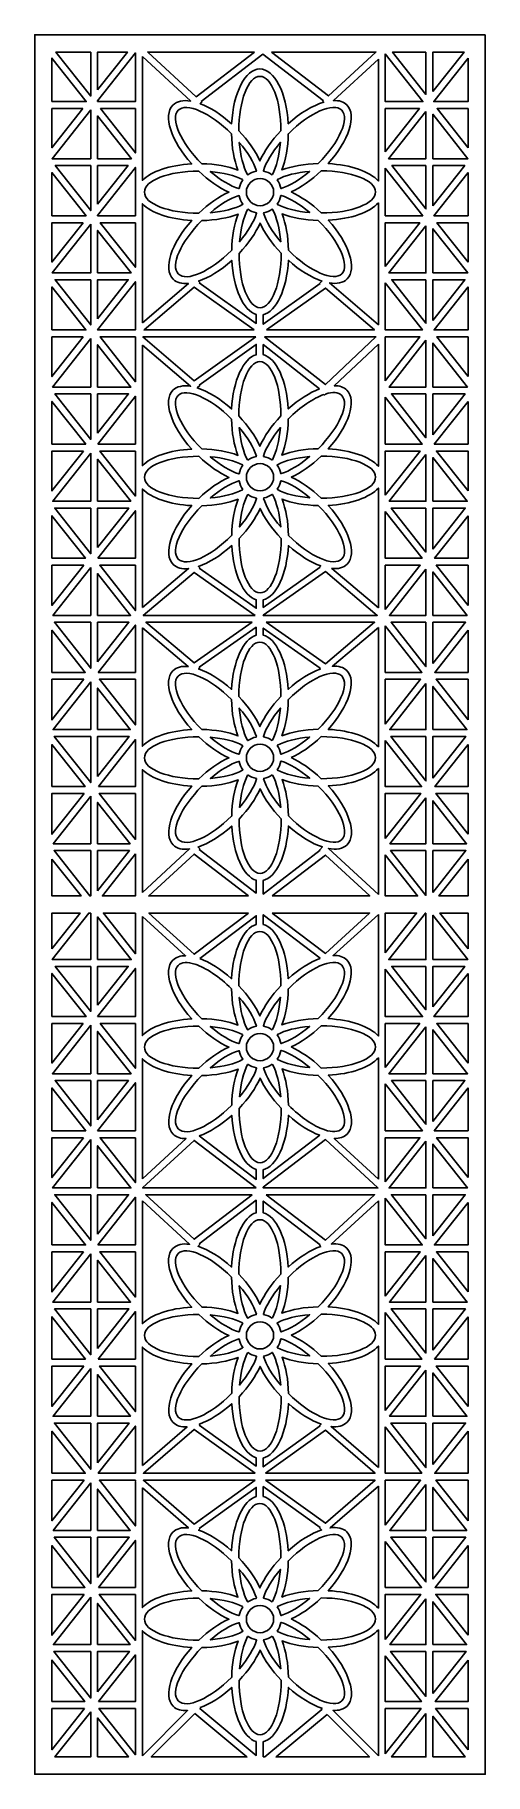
# Model space of a CAD drawing. Header units: centimetres. Extents: x -20.7 to -16.1, y -9 to 9.
import ezdxf

# ---------------------------------------------------------------- set-up
doc = ezdxf.new("R2010")
doc.units = ezdxf.units.CM
doc.header["$MEASUREMENT"] = 0
doc.layers.add('layer 1', color=7, linetype='Continuous')

msp = doc.modelspace()

# ---------------------------------------------------------------- linework, layer by layer
at = {"layer": 'layer 1', "color": 250}
for points, knots in [([(-16.08508, 9.00077), (-16.08508, 9.00077), (-16.08508, -9.00021), (-16.08508, -9.00021), (-16.08508, -9.00021), (-16.08508, -9.00021), (-20.7487, -9.00021), (-20.7487, -9.00021), (-20.7487, -9.00021), (-20.7487, -9.00021), (-20.7487, 9.00077), (-20.7487, 9.00077), (-20.7487, 9.00077), (-20.7487, 9.00077), (-16.08508, 9.00077), (-16.08508, 9.00077)], [0, 0, 0, 0, 0.2, 0.2, 0.2, 0.2, 0.4, 0.4, 0.4, 0.4, 0.6, 0.6, 0.6, 0.6, 1, 1, 1, 1]), ([(-20.16947, 8.82254), (-20.16947, 8.82254), (-20.16947, 8.36648), (-20.16947, 8.36648), (-20.16947, 8.36648), (-20.16947, 8.36648), (-20.52927, 8.82254), (-20.52927, 8.82254), (-20.52927, 8.82254), (-20.52927, 8.82254), (-20.16947, 8.82254), (-20.16947, 8.82254)], [0, 0, 0, 0, 0.25, 0.25, 0.25, 0.25, 0.5, 0.5, 0.5, 0.5, 1, 1, 1, 1]), ([(-20.09818, 8.43071), (-20.09818, 8.43071), (-20.09818, 8.82254), (-20.09818, 8.82254), (-20.09818, 8.82254), (-20.09818, 8.82254), (-19.78905, 8.82254), (-19.78905, 8.82254), (-19.78905, 8.82254), (-19.78905, 8.82254), (-20.09818, 8.43071), (-20.09818, 8.43071)], [0, 0, 0, 0, 0.25, 0.25, 0.25, 0.25, 0.5, 0.5, 0.5, 0.5, 1, 1, 1, 1]), ([(-18.47475, 8.82254), (-18.47475, 8.82254), (-19.07788, 8.35948), (-19.07788, 8.35948), (-19.07788, 8.35948), (-19.07788, 8.35948), (-19.5797, 8.82254), (-19.5797, 8.82254), (-19.5797, 8.82254), (-19.5797, 8.82254), (-18.47475, 8.82254), (-18.47475, 8.82254)], [0, 0, 0, 0, 0.25, 0.25, 0.25, 0.25, 0.5, 0.5, 0.5, 0.5, 1, 1, 1, 1]), ([(-18.29923, 8.82254), (-18.29923, 8.82254), (-17.70852, 8.36901), (-17.70852, 8.36901), (-17.70852, 8.36901), (-17.70852, 8.36901), (-17.21703, 8.82254), (-17.21703, 8.82254), (-17.21703, 8.82254), (-17.21703, 8.82254), (-18.29923, 8.82254), (-18.29923, 8.82254)], [0, 0, 0, 0, 0.25, 0.25, 0.25, 0.25, 0.5, 0.5, 0.5, 0.5, 1, 1, 1, 1]), ([(-16.69849, 8.82254), (-16.69849, 8.82254), (-16.69849, 8.38367), (-16.69849, 8.38367), (-16.69849, 8.38367), (-16.69849, 8.38367), (-17.04473, 8.82254), (-17.04473, 8.82254), (-17.04473, 8.82254), (-17.04473, 8.82254), (-16.69849, 8.82254), (-16.69849, 8.82254)], [0, 0, 0, 0, 0.25, 0.25, 0.25, 0.25, 0.5, 0.5, 0.5, 0.5, 1, 1, 1, 1]), ([(-16.6272, 8.41352), (-16.6272, 8.41352), (-16.6272, 8.82254), (-16.6272, 8.82254), (-16.6272, 8.82254), (-16.6272, 8.82254), (-16.30451, 8.82254), (-16.30451, 8.82254), (-16.30451, 8.82254), (-16.30451, 8.82254), (-16.6272, 8.41352), (-16.6272, 8.41352)], [0, 0, 0, 0, 0.25, 0.25, 0.25, 0.25, 0.5, 0.5, 0.5, 0.5, 1, 1, 1, 1]), ([(-20.57047, 8.30905), (-20.57047, 8.30905), (-20.21497, 8.30905), (-20.21497, 8.30905), (-20.21497, 8.30905), (-20.21497, 8.30905), (-20.57047, 8.75967), (-20.57047, 8.75967), (-20.57047, 8.75967), (-20.57047, 8.75967), (-20.57047, 8.30905), (-20.57047, 8.30905)], [0, 0, 0, 0, 0.25, 0.25, 0.25, 0.25, 0.5, 0.5, 0.5, 0.5, 1, 1, 1, 1]), ([(-20.09818, 8.30905), (-20.09818, 8.30905), (-20.09818, 8.31561), (-20.09818, 8.31561), (-20.09818, 8.31561), (-20.09818, 8.31561), (-19.70608, 8.81262), (-19.70608, 8.81262), (-19.70608, 8.81262), (-19.70608, 8.81262), (-19.70608, 8.30905), (-19.70608, 8.30905), (-19.70608, 8.30905), (-19.70608, 8.30905), (-20.09818, 8.30905), (-20.09818, 8.30905)], [0, 0, 0, 0, 0.2, 0.2, 0.2, 0.2, 0.4, 0.4, 0.4, 0.4, 0.6, 0.6, 0.6, 0.6, 1, 1, 1, 1]), ([(-19.63479, 8.77637), (-19.63479, 8.77637), (-19.13391, 8.31418), (-19.13391, 8.31418), (-19.13391, 8.31418), (-19.21179, 8.32709), (-19.27681, 8.31478), (-19.31831, 8.27328), (-19.31831, 8.27328), (-19.42542, 8.16617), (-19.33823, 7.90247), (-19.1243, 7.66511), (-19.1243, 7.66511), (-19.35254, 7.65311), (-19.54431, 7.58572), (-19.63479, 7.49285), (-19.63479, 7.49285), (-19.63479, 7.49285), (-19.63479, 8.77637), (-19.63479, 8.77637)], [0, 0, 0, 0, 0.16666667, 0.16666667, 0.16666667, 0.16666667, 0.33333333, 0.33333333, 0.33333333, 0.33333333, 0.5, 0.5, 0.5, 0.5, 0.66666667, 0.66666667, 0.66666667, 0.66666667, 1, 1, 1, 1]), ([(-19.02472, 8.31042), (-19.02472, 8.31042), (-18.38699, 8.80004), (-18.38699, 8.80004), (-18.38699, 8.80004), (-18.38699, 8.80004), (-17.76169, 8.31996), (-17.76169, 8.31996), (-17.76169, 8.31996), (-17.76169, 8.31996), (-17.76723, 8.31484), (-17.76723, 8.31484), (-17.76723, 8.31484), (-17.76723, 8.31484), (-17.75635, 8.30305), (-17.75635, 8.30305), (-17.75635, 8.30305), (-17.86894, 8.27034), (-18.00068, 8.19302), (-18.12518, 8.08081), (-18.12518, 8.08081), (-18.14194, 8.39947), (-18.26665, 8.64711), (-18.41798, 8.64711), (-18.41798, 8.64711), (-18.56946, 8.64711), (-18.69426, 8.399), (-18.71083, 8.07989), (-18.71083, 8.07989), (-18.81957, 8.17775), (-18.93378, 8.249), (-19.03591, 8.28717), (-19.03591, 8.28717), (-19.03591, 8.28717), (-19.01918, 8.30531), (-19.01918, 8.30531), (-19.01918, 8.30531), (-19.01918, 8.30531), (-19.02472, 8.31042), (-19.02472, 8.31042)], [0, 0, 0, 0, 0.09090909, 0.09090909, 0.09090909, 0.09090909, 0.18181818, 0.18181818, 0.18181818, 0.18181818, 0.27272727, 0.27272727, 0.27272727, 0.27272727, 0.36363636, 0.36363636, 0.36363636, 0.36363636, 0.45454545, 0.45454545, 0.45454545, 0.45454545, 0.54545455, 0.54545455, 0.54545455, 0.54545455, 0.63636364, 0.63636364, 0.63636364, 0.63636364, 0.72727273, 0.72727273, 0.72727273, 0.72727273, 0.81818182, 0.81818182, 0.81818182, 0.81818182, 1, 1, 1, 1]), ([(-17.19174, 8.74887), (-17.19174, 8.74887), (-17.65606, 8.32042), (-17.65606, 8.32042), (-17.65606, 8.32042), (-17.59833, 8.32249), (-17.55017, 8.30797), (-17.51702, 8.27482), (-17.51702, 8.27482), (-17.41001, 8.16781), (-17.49693, 7.90452), (-17.7104, 7.66734), (-17.7104, 7.66734), (-17.47547, 7.65514), (-17.27903, 7.58427), (-17.19174, 7.48729), (-17.19174, 7.48729), (-17.19174, 7.48729), (-17.19174, 8.74887), (-17.19174, 8.74887)], [0, 0, 0, 0, 0.16666667, 0.16666667, 0.16666667, 0.16666667, 0.33333333, 0.33333333, 0.33333333, 0.33333333, 0.5, 0.5, 0.5, 0.5, 0.66666667, 0.66666667, 0.66666667, 0.66666667, 1, 1, 1, 1]), ([(-17.12045, 8.80341), (-17.12045, 8.80341), (-16.73043, 8.30905), (-16.73043, 8.30905), (-16.73043, 8.30905), (-16.73043, 8.30905), (-17.12045, 8.30905), (-17.12045, 8.30905), (-17.12045, 8.30905), (-17.12045, 8.30905), (-17.12045, 8.80341), (-17.12045, 8.80341)], [0, 0, 0, 0, 0.25, 0.25, 0.25, 0.25, 0.5, 0.5, 0.5, 0.5, 1, 1, 1, 1]), ([(-16.26331, 8.75967), (-16.26331, 8.75967), (-16.61881, 8.30905), (-16.61881, 8.30905), (-16.61881, 8.30905), (-16.61881, 8.30905), (-16.26331, 8.30905), (-16.26331, 8.30905), (-16.26331, 8.30905), (-16.26331, 8.30905), (-16.26331, 8.75967), (-16.26331, 8.75967)], [0, 0, 0, 0, 0.25, 0.25, 0.25, 0.25, 0.5, 0.5, 0.5, 0.5, 1, 1, 1, 1]), ([(-18.63598, 8.00727), (-18.53776, 7.90464), (-18.46322, 7.79548), (-18.41799, 7.69507), (-18.41799, 7.69507), (-18.37295, 7.79568), (-18.2984, 7.90518), (-18.19999, 8.00815), (-18.19999, 8.00815), (-18.20012, 8.31865), (-18.29769, 8.57036), (-18.41798, 8.57036), (-18.41798, 8.57036), (-18.53836, 8.57036), (-18.63598, 8.31832), (-18.63598, 8.00753), (-18.63598, 8.00753), (-18.63598, 8.00753), (-18.63598, 8.00727), (-18.63598, 8.00727)], [0, 0, 0, 0, 0.16666667, 0.16666667, 0.16666667, 0.16666667, 0.33333333, 0.33333333, 0.33333333, 0.33333333, 0.5, 0.5, 0.5, 0.5, 0.66666667, 0.66666667, 0.66666667, 0.66666667, 1, 1, 1, 1]), ([(-19.02002, 7.6667), (-18.87801, 7.66357), (-18.74811, 7.6391), (-18.64513, 7.60008), (-18.64513, 7.60008), (-18.68442, 7.70307), (-18.70913, 7.83321), (-18.71236, 7.97561), (-18.71236, 7.97561), (-18.93201, 8.19507), (-19.17898, 8.30407), (-19.26404, 8.21901), (-19.26404, 8.21901), (-19.34916, 8.13389), (-19.23997, 7.88664), (-19.02021, 7.66688), (-19.02021, 7.66688), (-19.02021, 7.66688), (-19.02002, 7.6667), (-19.02002, 7.6667)], [0, 0, 0, 0, 0.16666667, 0.16666667, 0.16666667, 0.16666667, 0.33333333, 0.33333333, 0.33333333, 0.33333333, 0.5, 0.5, 0.5, 0.5, 0.66666667, 0.66666667, 0.66666667, 0.66666667, 1, 1, 1, 1]), ([(-18.12359, 7.97653), (-18.12672, 7.83451), (-18.15119, 7.70462), (-18.19021, 7.60164), (-18.19021, 7.60164), (-18.08721, 7.64093), (-17.95708, 7.66564), (-17.81468, 7.66887), (-17.81468, 7.66887), (-17.59522, 7.88852), (-17.48623, 8.13549), (-17.57129, 8.22055), (-17.57129, 8.22055), (-17.6564, 8.30566), (-17.90365, 8.19647), (-18.12341, 7.97671), (-18.12341, 7.97671), (-18.12341, 7.97671), (-18.12359, 7.97653), (-18.12359, 7.97653)], [0, 0, 0, 0, 0.16666667, 0.16666667, 0.16666667, 0.16666667, 0.33333333, 0.33333333, 0.33333333, 0.33333333, 0.5, 0.5, 0.5, 0.5, 0.66666667, 0.66666667, 0.66666667, 0.66666667, 1, 1, 1, 1]), ([(-20.25041, 8.23776), (-20.25041, 8.23776), (-20.57047, 8.23776), (-20.57047, 8.23776), (-20.57047, 8.23776), (-20.57047, 8.23776), (-20.57047, 7.83206), (-20.57047, 7.83206), (-20.57047, 7.83206), (-20.57047, 7.83206), (-20.25041, 8.23776), (-20.25041, 8.23776)], [0, 0, 0, 0, 0.25, 0.25, 0.25, 0.25, 0.5, 0.5, 0.5, 0.5, 1, 1, 1, 1]), ([(-20.16947, 8.22524), (-20.16947, 8.22524), (-20.16947, 7.71833), (-20.16947, 7.71833), (-20.16947, 7.71833), (-20.16947, 7.71833), (-20.5694, 7.71833), (-20.5694, 7.71833), (-20.5694, 7.71833), (-20.5694, 7.71833), (-20.16947, 8.22524), (-20.16947, 8.22524)], [0, 0, 0, 0, 0.25, 0.25, 0.25, 0.25, 0.5, 0.5, 0.5, 0.5, 1, 1, 1, 1]), ([(-20.09818, 7.71833), (-20.09818, 7.71833), (-20.09818, 8.16102), (-20.09818, 8.16102), (-20.09818, 8.16102), (-20.09818, 8.16102), (-19.74893, 7.71833), (-19.74893, 7.71833), (-19.74893, 7.71833), (-19.74893, 7.71833), (-20.09818, 7.71833), (-20.09818, 7.71833)], [0, 0, 0, 0, 0.25, 0.25, 0.25, 0.25, 0.5, 0.5, 0.5, 0.5, 1, 1, 1, 1]), ([(-19.70608, 8.23776), (-19.70608, 8.23776), (-20.06792, 8.23776), (-20.06792, 8.23776), (-20.06792, 8.23776), (-20.06792, 8.23776), (-19.70608, 7.77911), (-19.70608, 7.77911), (-19.70608, 7.77911), (-19.70608, 7.77911), (-19.70608, 8.23776), (-19.70608, 8.23776)], [0, 0, 0, 0, 0.25, 0.25, 0.25, 0.25, 0.5, 0.5, 0.5, 0.5, 1, 1, 1, 1]), ([(-17.12045, 7.78831), (-17.12045, 7.78831), (-16.76586, 8.23776), (-16.76586, 8.23776), (-16.76586, 8.23776), (-16.76586, 8.23776), (-17.12045, 8.23776), (-17.12045, 8.23776), (-17.12045, 8.23776), (-17.12045, 8.23776), (-17.12045, 7.78831), (-17.12045, 7.78831)], [0, 0, 0, 0, 0.25, 0.25, 0.25, 0.25, 0.5, 0.5, 0.5, 0.5, 1, 1, 1, 1]), ([(-16.69849, 8.20805), (-16.69849, 8.20805), (-16.69849, 7.71833), (-16.69849, 7.71833), (-16.69849, 7.71833), (-16.69849, 7.71833), (-17.08486, 7.71833), (-17.08486, 7.71833), (-17.08486, 7.71833), (-17.08486, 7.71833), (-16.69849, 8.20805), (-16.69849, 8.20805)], [0, 0, 0, 0, 0.25, 0.25, 0.25, 0.25, 0.5, 0.5, 0.5, 0.5, 1, 1, 1, 1]), ([(-16.6272, 7.71833), (-16.6272, 7.71833), (-16.6272, 8.17821), (-16.6272, 8.17821), (-16.6272, 8.17821), (-16.6272, 8.17821), (-16.26439, 7.71833), (-16.26439, 7.71833), (-16.26439, 7.71833), (-16.26439, 7.71833), (-16.6272, 7.71833), (-16.6272, 7.71833)], [0, 0, 0, 0, 0.25, 0.25, 0.25, 0.25, 0.5, 0.5, 0.5, 0.5, 1, 1, 1, 1]), ([(-16.26331, 7.83206), (-16.26331, 7.83206), (-16.58338, 8.23776), (-16.58338, 8.23776), (-16.58338, 8.23776), (-16.58338, 8.23776), (-16.26331, 8.23776), (-16.26331, 8.23776), (-16.26331, 8.23776), (-16.26331, 8.23776), (-16.26331, 7.83206), (-16.26331, 7.83206)], [0, 0, 0, 0, 0.25, 0.25, 0.25, 0.25, 0.5, 0.5, 0.5, 0.5, 1, 1, 1, 1]), ([(-18.54276, 7.55121), (-18.51722, 7.56932), (-18.48761, 7.58207), (-18.45558, 7.58781), (-18.45558, 7.58781), (-18.45519, 7.5894), (-18.4548, 7.59098), (-18.45439, 7.59257), (-18.45439, 7.59257), (-18.48133, 7.67862), (-18.543, 7.7832), (-18.63097, 7.88725), (-18.63097, 7.88725), (-18.61949, 7.75112), (-18.58891, 7.63339), (-18.54686, 7.55365), (-18.54686, 7.55365), (-18.54548, 7.55284), (-18.54412, 7.55203), (-18.54276, 7.55121)], [0, 0, 0, 0, 0.16666667, 0.16666667, 0.16666667, 0.16666667, 0.33333333, 0.33333333, 0.33333333, 0.33333333, 0.5, 0.5, 0.5, 0.5, 0.66666667, 0.66666667, 0.66666667, 0.66666667, 1, 1, 1, 1]), ([(-18.38016, 7.58814), (-18.34807, 7.58269), (-18.31836, 7.57022), (-18.29268, 7.55235), (-18.29268, 7.55235), (-18.29127, 7.55321), (-18.28985, 7.55406), (-18.28842, 7.55491), (-18.28842, 7.55491), (-18.24663, 7.6348), (-18.21629, 7.75236), (-18.20492, 7.88812), (-18.20492, 7.88812), (-18.29306, 7.78374), (-18.35469, 7.67888), (-18.38133, 7.59276), (-18.38133, 7.59276), (-18.38093, 7.59122), (-18.38054, 7.58968), (-18.38016, 7.58814)], [0, 0, 0, 0, 0.16666667, 0.16666667, 0.16666667, 0.16666667, 0.33333333, 0.33333333, 0.33333333, 0.33333333, 0.5, 0.5, 0.5, 0.5, 0.66666667, 0.66666667, 0.66666667, 0.66666667, 1, 1, 1, 1]), ([(-20.57047, 7.1276), (-20.57047, 7.1276), (-20.21711, 7.1276), (-20.21711, 7.1276), (-20.21711, 7.1276), (-20.21711, 7.1276), (-20.57047, 7.5755), (-20.57047, 7.5755), (-20.57047, 7.5755), (-20.57047, 7.5755), (-20.57047, 7.1276), (-20.57047, 7.1276)], [0, 0, 0, 0, 0.25, 0.25, 0.25, 0.25, 0.5, 0.5, 0.5, 0.5, 1, 1, 1, 1]), ([(-20.16947, 7.64703), (-20.16947, 7.64703), (-20.16947, 7.18232), (-20.16947, 7.18232), (-20.16947, 7.18232), (-20.16947, 7.18232), (-20.5361, 7.64703), (-20.5361, 7.64703), (-20.5361, 7.64703), (-20.5361, 7.64703), (-20.16947, 7.64703), (-20.16947, 7.64703)], [0, 0, 0, 0, 0.25, 0.25, 0.25, 0.25, 0.5, 0.5, 0.5, 0.5, 1, 1, 1, 1]), ([(-20.09818, 7.24654), (-20.09818, 7.24654), (-20.09818, 7.64703), (-20.09818, 7.64703), (-20.09818, 7.64703), (-20.09818, 7.64703), (-19.78222, 7.64703), (-19.78222, 7.64703), (-19.78222, 7.64703), (-19.78222, 7.64703), (-20.09818, 7.24654), (-20.09818, 7.24654)], [0, 0, 0, 0, 0.25, 0.25, 0.25, 0.25, 0.5, 0.5, 0.5, 0.5, 1, 1, 1, 1]), ([(-20.09818, 7.1276), (-20.09818, 7.1276), (-20.09818, 7.13144), (-20.09818, 7.13144), (-20.09818, 7.13144), (-20.09818, 7.13144), (-19.70608, 7.62845), (-19.70608, 7.62845), (-19.70608, 7.62845), (-19.70608, 7.62845), (-19.70608, 7.1276), (-19.70608, 7.1276), (-19.70608, 7.1276), (-19.70608, 7.1276), (-20.09818, 7.1276), (-20.09818, 7.1276)], [0, 0, 0, 0, 0.2, 0.2, 0.2, 0.2, 0.4, 0.4, 0.4, 0.4, 0.6, 0.6, 0.6, 0.6, 1, 1, 1, 1]), ([(-19.05077, 7.15432), (-18.94813, 7.25253), (-18.83897, 7.32707), (-18.73856, 7.3723), (-18.73856, 7.3723), (-18.83918, 7.41734), (-18.94867, 7.49189), (-19.05165, 7.5903), (-19.05165, 7.5903), (-19.36215, 7.59017), (-19.61385, 7.4926), (-19.61385, 7.37231), (-19.61385, 7.37231), (-19.61385, 7.25193), (-19.36181, 7.15432), (-19.05102, 7.15432), (-19.05102, 7.15432), (-19.05102, 7.15432), (-19.05077, 7.15432), (-19.05077, 7.15432)], [0, 0, 0, 0, 0.16666667, 0.16666667, 0.16666667, 0.16666667, 0.33333333, 0.33333333, 0.33333333, 0.33333333, 0.5, 0.5, 0.5, 0.5, 0.66666667, 0.66666667, 0.66666667, 0.66666667, 1, 1, 1, 1]), ([(-18.63164, 7.41012), (-18.62618, 7.44222), (-18.61371, 7.47193), (-18.59584, 7.49762), (-18.59584, 7.49762), (-18.5967, 7.49902), (-18.59755, 7.50044), (-18.5984, 7.50186), (-18.5984, 7.50186), (-18.67829, 7.54366), (-18.79585, 7.574), (-18.93162, 7.58537), (-18.93162, 7.58537), (-18.82724, 7.49723), (-18.72237, 7.4356), (-18.63626, 7.40896), (-18.63626, 7.40896), (-18.63471, 7.40935), (-18.63317, 7.40974), (-18.63164, 7.41012)], [0, 0, 0, 0, 0.16666667, 0.16666667, 0.16666667, 0.16666667, 0.33333333, 0.33333333, 0.33333333, 0.33333333, 0.5, 0.5, 0.5, 0.5, 0.66666667, 0.66666667, 0.66666667, 0.66666667, 1, 1, 1, 1]), ([(-18.23908, 7.49926), (-18.22097, 7.47373), (-18.20823, 7.44414), (-18.20248, 7.41211), (-18.20248, 7.41211), (-18.20089, 7.41173), (-18.1993, 7.41133), (-18.1977, 7.41093), (-18.1977, 7.41093), (-18.11166, 7.43786), (-18.0071, 7.4995), (-17.90305, 7.58747), (-17.90305, 7.58747), (-18.03918, 7.57599), (-18.1569, 7.54541), (-18.23664, 7.50336), (-18.23664, 7.50336), (-18.23745, 7.50199), (-18.23826, 7.50062), (-18.23908, 7.49926)], [0, 0, 0, 0, 0.16666667, 0.16666667, 0.16666667, 0.16666667, 0.33333333, 0.33333333, 0.33333333, 0.33333333, 0.5, 0.5, 0.5, 0.5, 0.66666667, 0.66666667, 0.66666667, 0.66666667, 1, 1, 1, 1]), ([(-18.09521, 7.37453), (-17.9946, 7.32947), (-17.8851, 7.2549), (-17.78214, 7.1565), (-17.78214, 7.1565), (-17.47164, 7.15663), (-17.21993, 7.2542), (-17.21993, 7.37449), (-17.21993, 7.37449), (-17.21993, 7.49486), (-17.47197, 7.59248), (-17.78276, 7.59248), (-17.78276, 7.59248), (-17.78276, 7.59248), (-17.78302, 7.59248), (-17.78302, 7.59248), (-17.78302, 7.59248), (-17.88565, 7.49427), (-17.99481, 7.41974), (-18.09521, 7.37453)], [0, 0, 0, 0, 0.16666667, 0.16666667, 0.16666667, 0.16666667, 0.33333333, 0.33333333, 0.33333333, 0.33333333, 0.5, 0.5, 0.5, 0.5, 0.66666667, 0.66666667, 0.66666667, 0.66666667, 1, 1, 1, 1]), ([(-17.12045, 7.61925), (-17.12045, 7.61925), (-16.73257, 7.1276), (-16.73257, 7.1276), (-16.73257, 7.1276), (-16.73257, 7.1276), (-17.12045, 7.1276), (-17.12045, 7.1276), (-17.12045, 7.1276), (-17.12045, 7.1276), (-17.12045, 7.61925), (-17.12045, 7.61925)], [0, 0, 0, 0, 0.25, 0.25, 0.25, 0.25, 0.5, 0.5, 0.5, 0.5, 1, 1, 1, 1]), ([(-16.69849, 7.64703), (-16.69849, 7.64703), (-16.69849, 7.19951), (-16.69849, 7.19951), (-16.69849, 7.19951), (-16.69849, 7.19951), (-17.05156, 7.64703), (-17.05156, 7.64703), (-17.05156, 7.64703), (-17.05156, 7.64703), (-16.69849, 7.64703), (-16.69849, 7.64703)], [0, 0, 0, 0, 0.25, 0.25, 0.25, 0.25, 0.5, 0.5, 0.5, 0.5, 1, 1, 1, 1]), ([(-16.6272, 7.22935), (-16.6272, 7.22935), (-16.6272, 7.64703), (-16.6272, 7.64703), (-16.6272, 7.64703), (-16.6272, 7.64703), (-16.29768, 7.64703), (-16.29768, 7.64703), (-16.29768, 7.64703), (-16.29768, 7.64703), (-16.6272, 7.22935), (-16.6272, 7.22935)], [0, 0, 0, 0, 0.25, 0.25, 0.25, 0.25, 0.5, 0.5, 0.5, 0.5, 1, 1, 1, 1]), ([(-16.26331, 7.5755), (-16.26331, 7.5755), (-16.61667, 7.1276), (-16.61667, 7.1276), (-16.61667, 7.1276), (-16.61667, 7.1276), (-16.26331, 7.1276), (-16.26331, 7.1276), (-16.26331, 7.1276), (-16.26331, 7.1276), (-16.26331, 7.5755), (-16.26331, 7.5755)], [0, 0, 0, 0, 0.25, 0.25, 0.25, 0.25, 0.5, 0.5, 0.5, 0.5, 1, 1, 1, 1]), ([(-18.2758, 7.3734), (-18.2758, 7.29549), (-18.33898, 7.2323), (-18.41689, 7.2323), (-18.41689, 7.2323), (-18.4948, 7.2323), (-18.55799, 7.29549), (-18.55799, 7.3734), (-18.55799, 7.3734), (-18.55799, 7.45131), (-18.4948, 7.51449), (-18.41689, 7.51449), (-18.41689, 7.51449), (-18.33898, 7.51449), (-18.2758, 7.45131), (-18.2758, 7.3734)], [0, 0, 0, 0, 0.2, 0.2, 0.2, 0.2, 0.4, 0.4, 0.4, 0.4, 0.6, 0.6, 0.6, 0.6, 1, 1, 1, 1]), ([(-19.63479, 6.01988), (-19.63479, 6.01988), (-19.15795, 6.42769), (-19.15795, 6.42769), (-19.15795, 6.42769), (-19.22447, 6.42127), (-19.2799, 6.43511), (-19.31677, 6.47198), (-19.31677, 6.47198), (-19.42378, 6.57899), (-19.33686, 6.84227), (-19.12338, 7.07946), (-19.12338, 7.07946), (-19.35202, 7.09133), (-19.54419, 7.15877), (-19.63479, 7.25176), (-19.63479, 7.25176), (-19.63479, 7.25176), (-19.63479, 6.01988), (-19.63479, 6.01988)], [0, 0, 0, 0, 0.16666667, 0.16666667, 0.16666667, 0.16666667, 0.33333333, 0.33333333, 0.33333333, 0.33333333, 0.5, 0.5, 0.5, 0.5, 0.66666667, 0.66666667, 0.66666667, 0.66666667, 1, 1, 1, 1]), ([(-18.5947, 7.24753), (-18.61282, 7.27307), (-18.62557, 7.30269), (-18.63131, 7.33472), (-18.63131, 7.33472), (-18.63289, 7.33511), (-18.63447, 7.3355), (-18.63605, 7.3359), (-18.63605, 7.3359), (-18.7221, 7.30897), (-18.82669, 7.24729), (-18.93074, 7.15932), (-18.93074, 7.15932), (-18.79461, 7.1708), (-18.67688, 7.20138), (-18.59715, 7.24343), (-18.59715, 7.24343), (-18.59634, 7.24481), (-18.59552, 7.24618), (-18.5947, 7.24753)], [0, 0, 0, 0, 0.16666667, 0.16666667, 0.16666667, 0.16666667, 0.33333333, 0.33333333, 0.33333333, 0.33333333, 0.5, 0.5, 0.5, 0.5, 0.66666667, 0.66666667, 0.66666667, 0.66666667, 1, 1, 1, 1]), ([(-18.20214, 7.3367), (-18.20759, 7.3046), (-18.22006, 7.27489), (-18.23792, 7.24921), (-18.23792, 7.24921), (-18.23706, 7.24779), (-18.23621, 7.24637), (-18.23536, 7.24493), (-18.23536, 7.24493), (-18.15547, 7.20313), (-18.03793, 7.17279), (-17.90216, 7.16142), (-17.90216, 7.16142), (-18.00655, 7.24957), (-18.11143, 7.31121), (-18.19756, 7.33786), (-18.19756, 7.33786), (-18.19909, 7.33747), (-18.20062, 7.33708), (-18.20214, 7.3367)], [0, 0, 0, 0, 0.16666667, 0.16666667, 0.16666667, 0.16666667, 0.33333333, 0.33333333, 0.33333333, 0.33333333, 0.5, 0.5, 0.5, 0.5, 0.66666667, 0.66666667, 0.66666667, 0.66666667, 1, 1, 1, 1]), ([(-17.19174, 7.26169), (-17.27892, 7.16483), (-17.47496, 7.09402), (-17.70948, 7.08169), (-17.70948, 7.08169), (-17.49555, 6.84433), (-17.40836, 6.58063), (-17.51547, 6.47352), (-17.51547, 6.47352), (-17.5564, 6.4326), (-17.6202, 6.42007), (-17.69665, 6.43211), (-17.69665, 6.43211), (-17.69665, 6.43211), (-17.19174, 6.00029), (-17.19174, 6.00029), (-17.19174, 6.00029), (-17.19174, 6.00029), (-17.19174, 7.26169), (-17.19174, 7.26169)], [0, 0, 0, 0, 0.16666667, 0.16666667, 0.16666667, 0.16666667, 0.33333333, 0.33333333, 0.33333333, 0.33333333, 0.5, 0.5, 0.5, 0.5, 0.66666667, 0.66666667, 0.66666667, 0.66666667, 1, 1, 1, 1]), ([(-20.24826, 7.05631), (-20.24826, 7.05631), (-20.57047, 7.05631), (-20.57047, 7.05631), (-20.57047, 7.05631), (-20.57047, 7.05631), (-20.57047, 6.64789), (-20.57047, 6.64789), (-20.57047, 6.64789), (-20.57047, 6.64789), (-20.24826, 7.05631), (-20.24826, 7.05631)], [0, 0, 0, 0, 0.25, 0.25, 0.25, 0.25, 0.5, 0.5, 0.5, 0.5, 1, 1, 1, 1]), ([(-20.16947, 7.04108), (-20.16947, 7.04108), (-20.16947, 6.53687), (-20.16947, 6.53687), (-20.16947, 6.53687), (-20.16947, 6.53687), (-20.56725, 6.53687), (-20.56725, 6.53687), (-20.56725, 6.53687), (-20.56725, 6.53687), (-20.16947, 7.04108), (-20.16947, 7.04108)], [0, 0, 0, 0, 0.25, 0.25, 0.25, 0.25, 0.5, 0.5, 0.5, 0.5, 1, 1, 1, 1]), ([(-19.70608, 7.05631), (-19.70608, 7.05631), (-20.07006, 7.05631), (-20.07006, 7.05631), (-20.07006, 7.05631), (-20.07006, 7.05631), (-19.70608, 6.59494), (-19.70608, 6.59494), (-19.70608, 6.59494), (-19.70608, 6.59494), (-19.70608, 7.05631), (-19.70608, 7.05631)], [0, 0, 0, 0, 0.25, 0.25, 0.25, 0.25, 0.5, 0.5, 0.5, 0.5, 1, 1, 1, 1]), ([(-18.71019, 6.77027), (-18.70707, 6.91228), (-18.68259, 7.04218), (-18.64357, 7.14516), (-18.64357, 7.14516), (-18.74657, 7.10587), (-18.87671, 7.08116), (-19.0191, 7.07793), (-19.0191, 7.07793), (-19.23857, 6.85828), (-19.34756, 6.61131), (-19.2625, 6.52625), (-19.2625, 6.52625), (-19.17738, 6.44113), (-18.93014, 6.55032), (-18.71038, 6.77009), (-18.71038, 6.77009), (-18.71038, 6.77009), (-18.71019, 6.77027), (-18.71019, 6.77027)], [0, 0, 0, 0, 0.16666667, 0.16666667, 0.16666667, 0.16666667, 0.33333333, 0.33333333, 0.33333333, 0.33333333, 0.5, 0.5, 0.5, 0.5, 0.66666667, 0.66666667, 0.66666667, 0.66666667, 1, 1, 1, 1]), ([(-18.19781, 6.73953), (-18.29602, 6.84216), (-18.37056, 6.95131), (-18.41579, 7.05172), (-18.41579, 7.05172), (-18.46084, 6.95111), (-18.53539, 6.84162), (-18.63379, 6.73866), (-18.63379, 6.73866), (-18.63366, 6.42815), (-18.5361, 6.17644), (-18.4158, 6.17644), (-18.4158, 6.17644), (-18.29543, 6.17644), (-18.19781, 6.42848), (-18.19781, 6.73927), (-18.19781, 6.73927), (-18.19781, 6.73927), (-18.19781, 6.73953), (-18.19781, 6.73953)], [0, 0, 0, 0, 0.16666667, 0.16666667, 0.16666667, 0.16666667, 0.33333333, 0.33333333, 0.33333333, 0.33333333, 0.5, 0.5, 0.5, 0.5, 0.66666667, 0.66666667, 0.66666667, 0.66666667, 1, 1, 1, 1]), ([(-18.45362, 7.15866), (-18.48571, 7.16411), (-18.51542, 7.17658), (-18.5411, 7.19444), (-18.5411, 7.19444), (-18.54251, 7.19358), (-18.54393, 7.19273), (-18.54537, 7.19188), (-18.54537, 7.19188), (-18.58716, 7.11199), (-18.61749, 6.99444), (-18.62886, 6.85867), (-18.62886, 6.85867), (-18.54072, 6.96305), (-18.4791, 7.06792), (-18.45245, 7.15404), (-18.45245, 7.15404), (-18.45285, 7.15558), (-18.45324, 7.15712), (-18.45362, 7.15866)], [0, 0, 0, 0, 0.16666667, 0.16666667, 0.16666667, 0.16666667, 0.33333333, 0.33333333, 0.33333333, 0.33333333, 0.5, 0.5, 0.5, 0.5, 0.66666667, 0.66666667, 0.66666667, 0.66666667, 1, 1, 1, 1]), ([(-18.29094, 7.19565), (-18.31649, 7.17751), (-18.34612, 7.16474), (-18.37819, 7.15899), (-18.37819, 7.15899), (-18.37857, 7.1574), (-18.37897, 7.1558), (-18.37938, 7.1542), (-18.37938, 7.1542), (-18.35244, 7.06815), (-18.29077, 6.96358), (-18.2028, 6.85954), (-18.2028, 6.85954), (-18.2143, 6.99575), (-18.2449, 7.11355), (-18.28699, 7.19329), (-18.28699, 7.19329), (-18.28831, 7.19407), (-18.28963, 7.19486), (-18.29094, 7.19565)], [0, 0, 0, 0, 0.16666667, 0.16666667, 0.16666667, 0.16666667, 0.33333333, 0.33333333, 0.33333333, 0.33333333, 0.5, 0.5, 0.5, 0.5, 0.66666667, 0.66666667, 0.66666667, 0.66666667, 1, 1, 1, 1]), ([(-17.81376, 7.08009), (-17.95581, 7.08322), (-18.08569, 7.10772), (-18.18864, 7.14677), (-18.18864, 7.14677), (-18.14935, 7.04376), (-18.12465, 6.91359), (-18.12142, 6.77119), (-18.12142, 6.77119), (-17.90177, 6.55172), (-17.6548, 6.44273), (-17.56974, 6.52779), (-17.56974, 6.52779), (-17.48463, 6.61291), (-17.59382, 6.86016), (-17.81358, 7.07992), (-17.81358, 7.07992), (-17.81358, 7.07992), (-17.81376, 7.08009), (-17.81376, 7.08009)], [0, 0, 0, 0, 0.16666667, 0.16666667, 0.16666667, 0.16666667, 0.33333333, 0.33333333, 0.33333333, 0.33333333, 0.5, 0.5, 0.5, 0.5, 0.66666667, 0.66666667, 0.66666667, 0.66666667, 1, 1, 1, 1]), ([(-17.12045, 6.60415), (-17.12045, 6.60415), (-16.76372, 7.05631), (-16.76372, 7.05631), (-16.76372, 7.05631), (-16.76372, 7.05631), (-17.12045, 7.05631), (-17.12045, 7.05631), (-17.12045, 7.05631), (-17.12045, 7.05631), (-17.12045, 6.60415), (-17.12045, 6.60415)], [0, 0, 0, 0, 0.25, 0.25, 0.25, 0.25, 0.5, 0.5, 0.5, 0.5, 1, 1, 1, 1]), ([(-16.69849, 7.02389), (-16.69849, 7.02389), (-16.69849, 6.53687), (-16.69849, 6.53687), (-16.69849, 6.53687), (-16.69849, 6.53687), (-17.08271, 6.53687), (-17.08271, 6.53687), (-17.08271, 6.53687), (-17.08271, 6.53687), (-16.69849, 7.02389), (-16.69849, 7.02389)], [0, 0, 0, 0, 0.25, 0.25, 0.25, 0.25, 0.5, 0.5, 0.5, 0.5, 1, 1, 1, 1]), ([(-16.26331, 6.64789), (-16.26331, 6.64789), (-16.58552, 7.05631), (-16.58552, 7.05631), (-16.58552, 7.05631), (-16.58552, 7.05631), (-16.26331, 7.05631), (-16.26331, 7.05631), (-16.26331, 7.05631), (-16.26331, 7.05631), (-16.26331, 6.64789), (-16.26331, 6.64789)], [0, 0, 0, 0, 0.25, 0.25, 0.25, 0.25, 0.5, 0.5, 0.5, 0.5, 1, 1, 1, 1]), ([(-20.09818, 6.53687), (-20.09818, 6.53687), (-20.09818, 6.97685), (-20.09818, 6.97685), (-20.09818, 6.97685), (-20.09818, 6.97685), (-19.75107, 6.53687), (-19.75107, 6.53687), (-19.75107, 6.53687), (-19.75107, 6.53687), (-20.09818, 6.53687), (-20.09818, 6.53687)], [0, 0, 0, 0, 0.25, 0.25, 0.25, 0.25, 0.5, 0.5, 0.5, 0.5, 1, 1, 1, 1]), ([(-16.6272, 6.53687), (-16.6272, 6.53687), (-16.6272, 6.99404), (-16.6272, 6.99404), (-16.6272, 6.99404), (-16.6272, 6.99404), (-16.26653, 6.53687), (-16.26653, 6.53687), (-16.26653, 6.53687), (-16.26653, 6.53687), (-16.6272, 6.53687), (-16.6272, 6.53687)], [0, 0, 0, 0, 0.25, 0.25, 0.25, 0.25, 0.5, 0.5, 0.5, 0.5, 1, 1, 1, 1]), ([(-19.04617, 6.43408), (-19.04617, 6.43408), (-18.4553, 6.01362), (-18.4553, 6.01362), (-18.4553, 6.01362), (-18.4553, 6.01362), (-18.4553, 6.10543), (-18.4553, 6.10543), (-18.4553, 6.10543), (-18.58836, 6.14412), (-18.69333, 6.37553), (-18.70861, 6.66599), (-18.70861, 6.66599), (-18.82428, 6.56174), (-18.94619, 6.4876), (-19.0532, 6.45136), (-19.0532, 6.45136), (-19.0532, 6.45136), (-19.04068, 6.43878), (-19.04068, 6.43878), (-19.04068, 6.43878), (-19.04068, 6.43878), (-19.04617, 6.43408), (-19.04617, 6.43408)], [0, 0, 0, 0, 0.14285714, 0.14285714, 0.14285714, 0.14285714, 0.28571429, 0.28571429, 0.28571429, 0.28571429, 0.42857143, 0.42857143, 0.42857143, 0.42857143, 0.57142857, 0.57142857, 0.57142857, 0.57142857, 0.71428571, 0.71428571, 0.71428571, 0.71428571, 1, 1, 1, 1]), ([(-17.79301, 6.42532), (-17.79301, 6.42532), (-18.38401, 6.00477), (-18.38401, 6.00477), (-18.38401, 6.00477), (-18.38401, 6.00477), (-18.38401, 6.10342), (-18.38401, 6.10342), (-18.38401, 6.10342), (-18.24717, 6.13529), (-18.13834, 6.37044), (-18.12295, 6.66691), (-18.12295, 6.66691), (-18.00658, 6.56217), (-17.88394, 6.48792), (-17.77654, 6.45208), (-17.77654, 6.45208), (-17.77654, 6.45208), (-17.79851, 6.43002), (-17.79851, 6.43002), (-17.79851, 6.43002), (-17.79851, 6.43002), (-17.79301, 6.42532), (-17.79301, 6.42532)], [0, 0, 0, 0, 0.14285714, 0.14285714, 0.14285714, 0.14285714, 0.28571429, 0.28571429, 0.28571429, 0.28571429, 0.42857143, 0.42857143, 0.42857143, 0.42857143, 0.57142857, 0.57142857, 0.57142857, 0.57142857, 0.71428571, 0.71428571, 0.71428571, 0.71428571, 1, 1, 1, 1]), ([(-20.57047, 5.94615), (-20.57047, 5.94615), (-20.21925, 5.94615), (-20.21925, 5.94615), (-20.21925, 5.94615), (-20.21925, 5.94615), (-20.57047, 6.39134), (-20.57047, 6.39134), (-20.57047, 6.39134), (-20.57047, 6.39134), (-20.57047, 5.94615), (-20.57047, 5.94615)], [0, 0, 0, 0, 0.25, 0.25, 0.25, 0.25, 0.5, 0.5, 0.5, 0.5, 1, 1, 1, 1]), ([(-20.16947, 6.46558), (-20.16947, 6.46558), (-20.16947, 5.99815), (-20.16947, 5.99815), (-20.16947, 5.99815), (-20.16947, 5.99815), (-20.53824, 6.46558), (-20.53824, 6.46558), (-20.53824, 6.46558), (-20.53824, 6.46558), (-20.16947, 6.46558), (-20.16947, 6.46558)], [0, 0, 0, 0, 0.25, 0.25, 0.25, 0.25, 0.5, 0.5, 0.5, 0.5, 1, 1, 1, 1]), ([(-20.09818, 6.06238), (-20.09818, 6.06238), (-20.09818, 6.46558), (-20.09818, 6.46558), (-20.09818, 6.46558), (-20.09818, 6.46558), (-19.78008, 6.46558), (-19.78008, 6.46558), (-19.78008, 6.46558), (-19.78008, 6.46558), (-20.09818, 6.06238), (-20.09818, 6.06238)], [0, 0, 0, 0, 0.25, 0.25, 0.25, 0.25, 0.5, 0.5, 0.5, 0.5, 1, 1, 1, 1]), ([(-19.70821, 5.95709), (-19.70821, 5.95709), (-19.70608, 5.95891), (-19.70608, 5.95891), (-19.70608, 5.95891), (-19.70608, 5.95891), (-19.70608, 6.44429), (-19.70608, 6.44429), (-19.70608, 6.44429), (-19.70608, 6.44429), (-20.09818, 5.94728), (-20.09818, 5.94728), (-20.09818, 5.94728), (-20.09818, 5.94728), (-20.09818, 5.94615), (-20.09818, 5.94615), (-20.09818, 5.94615), (-20.09818, 5.94615), (-19.72221, 5.94615), (-19.72221, 5.94615), (-19.72221, 5.94615), (-19.72221, 5.94615), (-19.70608, 5.94615), (-19.70608, 5.94615), (-19.70608, 5.94615), (-19.70608, 5.94615), (-19.70608, 5.95495), (-19.70608, 5.95495), (-19.70608, 5.95495), (-19.70608, 5.95495), (-19.70821, 5.95709), (-19.70821, 5.95709)], [0, 0, 0, 0, 0.11111111, 0.11111111, 0.11111111, 0.11111111, 0.22222222, 0.22222222, 0.22222222, 0.22222222, 0.33333333, 0.33333333, 0.33333333, 0.33333333, 0.44444444, 0.44444444, 0.44444444, 0.44444444, 0.55555556, 0.55555556, 0.55555556, 0.55555556, 0.66666667, 0.66666667, 0.66666667, 0.66666667, 0.77777778, 0.77777778, 0.77777778, 0.77777778, 1, 1, 1, 1]), ([(-18.47664, 5.94615), (-18.47664, 5.94615), (-19.09893, 6.38897), (-19.09893, 6.38897), (-19.09893, 6.38897), (-19.09893, 6.38897), (-19.61669, 5.94615), (-19.61669, 5.94615), (-19.61669, 5.94615), (-19.61669, 5.94615), (-18.47664, 5.94615), (-18.47664, 5.94615)], [0, 0, 0, 0, 0.25, 0.25, 0.25, 0.25, 0.5, 0.5, 0.5, 0.5, 1, 1, 1, 1]), ([(-18.35023, 5.94615), (-18.35023, 5.94615), (-17.74026, 6.3802), (-17.74026, 6.3802), (-17.74026, 6.3802), (-17.74026, 6.3802), (-17.23274, 5.94615), (-17.23274, 5.94615), (-17.23274, 5.94615), (-17.23274, 5.94615), (-18.35023, 5.94615), (-18.35023, 5.94615)], [0, 0, 0, 0, 0.25, 0.25, 0.25, 0.25, 0.5, 0.5, 0.5, 0.5, 1, 1, 1, 1]), ([(-17.12045, 6.43508), (-17.12045, 6.43508), (-16.73471, 5.94615), (-16.73471, 5.94615), (-16.73471, 5.94615), (-16.73471, 5.94615), (-17.12045, 5.94615), (-17.12045, 5.94615), (-17.12045, 5.94615), (-17.12045, 5.94615), (-17.12045, 6.43508), (-17.12045, 6.43508)], [0, 0, 0, 0, 0.25, 0.25, 0.25, 0.25, 0.5, 0.5, 0.5, 0.5, 1, 1, 1, 1]), ([(-16.69849, 6.46558), (-16.69849, 6.46558), (-16.69849, 6.01534), (-16.69849, 6.01534), (-16.69849, 6.01534), (-16.69849, 6.01534), (-17.0537, 6.46558), (-17.0537, 6.46558), (-17.0537, 6.46558), (-17.0537, 6.46558), (-16.69849, 6.46558), (-16.69849, 6.46558)], [0, 0, 0, 0, 0.25, 0.25, 0.25, 0.25, 0.5, 0.5, 0.5, 0.5, 1, 1, 1, 1]), ([(-16.6272, 6.04519), (-16.6272, 6.04519), (-16.6272, 6.46558), (-16.6272, 6.46558), (-16.6272, 6.46558), (-16.6272, 6.46558), (-16.29554, 6.46558), (-16.29554, 6.46558), (-16.29554, 6.46558), (-16.29554, 6.46558), (-16.6272, 6.04519), (-16.6272, 6.04519)], [0, 0, 0, 0, 0.25, 0.25, 0.25, 0.25, 0.5, 0.5, 0.5, 0.5, 1, 1, 1, 1]), ([(-16.26331, 6.39134), (-16.26331, 6.39134), (-16.61453, 5.94615), (-16.61453, 5.94615), (-16.61453, 5.94615), (-16.61453, 5.94615), (-16.26331, 5.94615), (-16.26331, 5.94615), (-16.26331, 5.94615), (-16.26331, 5.94615), (-16.26331, 6.39134), (-16.26331, 6.39134)], [0, 0, 0, 0, 0.25, 0.25, 0.25, 0.25, 0.5, 0.5, 0.5, 0.5, 1, 1, 1, 1]), ([(-20.24612, 5.87486), (-20.24612, 5.87486), (-20.57047, 5.87486), (-20.57047, 5.87486), (-20.57047, 5.87486), (-20.57047, 5.87486), (-20.57047, 5.46373), (-20.57047, 5.46373), (-20.57047, 5.46373), (-20.57047, 5.46373), (-20.24612, 5.87486), (-20.24612, 5.87486)], [0, 0, 0, 0, 0.25, 0.25, 0.25, 0.25, 0.5, 0.5, 0.5, 0.5, 1, 1, 1, 1]), ([(-20.16947, 5.85691), (-20.16947, 5.85691), (-20.16947, 5.35542), (-20.16947, 5.35542), (-20.16947, 5.35542), (-20.16947, 5.35542), (-20.56511, 5.35542), (-20.56511, 5.35542), (-20.56511, 5.35542), (-20.56511, 5.35542), (-20.16947, 5.85691), (-20.16947, 5.85691)], [0, 0, 0, 0, 0.25, 0.25, 0.25, 0.25, 0.5, 0.5, 0.5, 0.5, 1, 1, 1, 1]), ([(-20.09818, 5.35542), (-20.09818, 5.35542), (-20.09818, 5.79269), (-20.09818, 5.79269), (-20.09818, 5.79269), (-20.09818, 5.79269), (-19.75321, 5.35542), (-19.75321, 5.35542), (-19.75321, 5.35542), (-19.75321, 5.35542), (-20.09818, 5.35542), (-20.09818, 5.35542)], [0, 0, 0, 0, 0.25, 0.25, 0.25, 0.25, 0.5, 0.5, 0.5, 0.5, 1, 1, 1, 1]), ([(-19.70821, 5.85298), (-19.70821, 5.85298), (-19.70608, 5.85116), (-19.70608, 5.85116), (-19.70608, 5.85116), (-19.70608, 5.85116), (-19.70608, 5.41078), (-19.70608, 5.41078), (-19.70608, 5.41078), (-19.70608, 5.41078), (-20.0722, 5.87486), (-20.0722, 5.87486), (-20.0722, 5.87486), (-20.0722, 5.87486), (-19.72221, 5.87486), (-19.72221, 5.87486), (-19.72221, 5.87486), (-19.72221, 5.87486), (-19.70608, 5.87486), (-19.70608, 5.87486), (-19.70608, 5.87486), (-19.70608, 5.87486), (-19.70608, 5.85512), (-19.70608, 5.85512), (-19.70608, 5.85512), (-19.70608, 5.85512), (-19.70821, 5.85298), (-19.70821, 5.85298)], [0, 0, 0, 0, 0.125, 0.125, 0.125, 0.125, 0.25, 0.25, 0.25, 0.25, 0.375, 0.375, 0.375, 0.375, 0.5, 0.5, 0.5, 0.5, 0.625, 0.625, 0.625, 0.625, 0.75, 0.75, 0.75, 0.75, 1, 1, 1, 1]), ([(-19.63479, 5.79019), (-19.63479, 5.79019), (-19.13503, 5.36277), (-19.13503, 5.36277), (-19.13503, 5.36277), (-19.21241, 5.37538), (-19.27701, 5.36299), (-19.31831, 5.32169), (-19.31831, 5.32169), (-19.42542, 5.21458), (-19.33823, 4.95088), (-19.1243, 4.71352), (-19.1243, 4.71352), (-19.35254, 4.70152), (-19.54431, 4.63414), (-19.63479, 4.54126), (-19.63479, 4.54126), (-19.63479, 4.54126), (-19.63479, 5.79019), (-19.63479, 5.79019)], [0, 0, 0, 0, 0.16666667, 0.16666667, 0.16666667, 0.16666667, 0.33333333, 0.33333333, 0.33333333, 0.33333333, 0.5, 0.5, 0.5, 0.5, 0.66666667, 0.66666667, 0.66666667, 0.66666667, 1, 1, 1, 1]), ([(-18.46126, 5.87486), (-18.46126, 5.87486), (-19.09893, 5.4211), (-19.09893, 5.4211), (-19.09893, 5.4211), (-19.09893, 5.4211), (-19.62948, 5.87486), (-19.62948, 5.87486), (-19.62948, 5.87486), (-19.62948, 5.87486), (-18.46126, 5.87486), (-18.46126, 5.87486)], [0, 0, 0, 0, 0.25, 0.25, 0.25, 0.25, 0.5, 0.5, 0.5, 0.5, 1, 1, 1, 1]), ([(-19.04617, 5.37598), (-19.04617, 5.37598), (-18.4553, 5.79645), (-18.4553, 5.79645), (-18.4553, 5.79645), (-18.4553, 5.79645), (-18.4553, 5.6904), (-18.4553, 5.6904), (-18.4553, 5.6904), (-18.58953, 5.65357), (-18.69565, 5.42077), (-18.71083, 5.1283), (-18.71083, 5.1283), (-18.83034, 5.23586), (-18.95647, 5.31128), (-19.06589, 5.34595), (-19.06589, 5.34595), (-19.06589, 5.34595), (-19.04068, 5.37128), (-19.04068, 5.37128), (-19.04068, 5.37128), (-19.04068, 5.37128), (-19.04617, 5.37598), (-19.04617, 5.37598)], [0, 0, 0, 0, 0.14285714, 0.14285714, 0.14285714, 0.14285714, 0.28571429, 0.28571429, 0.28571429, 0.28571429, 0.42857143, 0.42857143, 0.42857143, 0.42857143, 0.57142857, 0.57142857, 0.57142857, 0.57142857, 0.71428571, 0.71428571, 0.71428571, 0.71428571, 1, 1, 1, 1]), ([(-17.8009, 5.33656), (-17.8009, 5.33656), (-18.38401, 5.79447), (-18.38401, 5.79447), (-18.38401, 5.79447), (-18.38401, 5.79447), (-18.38401, 5.69129), (-18.38401, 5.69129), (-18.38401, 5.69129), (-18.24834, 5.65748), (-18.14067, 5.42369), (-18.12518, 5.12922), (-18.12518, 5.12922), (-18.01676, 5.22693), (-17.90286, 5.29818), (-17.8009, 5.33656)], [0, 0, 0, 0, 0.2, 0.2, 0.2, 0.2, 0.4, 0.4, 0.4, 0.4, 0.6, 0.6, 0.6, 0.6, 1, 1, 1, 1]), ([(-18.37023, 5.87486), (-18.37023, 5.87486), (-17.74026, 5.38016), (-17.74026, 5.38016), (-17.74026, 5.38016), (-17.74026, 5.38016), (-17.2161, 5.87486), (-17.2161, 5.87486), (-17.2161, 5.87486), (-17.2161, 5.87486), (-18.37023, 5.87486), (-18.37023, 5.87486)], [0, 0, 0, 0, 0.25, 0.25, 0.25, 0.25, 0.5, 0.5, 0.5, 0.5, 1, 1, 1, 1]), ([(-17.19174, 5.79941), (-17.19174, 5.79941), (-17.64776, 5.36902), (-17.64776, 5.36902), (-17.64776, 5.36902), (-17.59371, 5.36946), (-17.54857, 5.35478), (-17.51702, 5.32323), (-17.51702, 5.32323), (-17.41001, 5.21622), (-17.49693, 4.95293), (-17.7104, 4.71575), (-17.7104, 4.71575), (-17.47547, 4.70355), (-17.27903, 4.63269), (-17.19174, 4.5357), (-17.19174, 4.5357), (-17.19174, 4.5357), (-17.19174, 5.79941), (-17.19174, 5.79941)], [0, 0, 0, 0, 0.16666667, 0.16666667, 0.16666667, 0.16666667, 0.33333333, 0.33333333, 0.33333333, 0.33333333, 0.5, 0.5, 0.5, 0.5, 0.66666667, 0.66666667, 0.66666667, 0.66666667, 1, 1, 1, 1]), ([(-17.12045, 5.41998), (-17.12045, 5.41998), (-16.76158, 5.87486), (-16.76158, 5.87486), (-16.76158, 5.87486), (-16.76158, 5.87486), (-17.12045, 5.87486), (-17.12045, 5.87486), (-17.12045, 5.87486), (-17.12045, 5.87486), (-17.12045, 5.41998), (-17.12045, 5.41998)], [0, 0, 0, 0, 0.25, 0.25, 0.25, 0.25, 0.5, 0.5, 0.5, 0.5, 1, 1, 1, 1]), ([(-16.69849, 5.83972), (-16.69849, 5.83972), (-16.69849, 5.35542), (-16.69849, 5.35542), (-16.69849, 5.35542), (-16.69849, 5.35542), (-17.08057, 5.35542), (-17.08057, 5.35542), (-17.08057, 5.35542), (-17.08057, 5.35542), (-16.69849, 5.83972), (-16.69849, 5.83972)], [0, 0, 0, 0, 0.25, 0.25, 0.25, 0.25, 0.5, 0.5, 0.5, 0.5, 1, 1, 1, 1]), ([(-16.6272, 5.35542), (-16.6272, 5.35542), (-16.6272, 5.80988), (-16.6272, 5.80988), (-16.6272, 5.80988), (-16.6272, 5.80988), (-16.26867, 5.35542), (-16.26867, 5.35542), (-16.26867, 5.35542), (-16.26867, 5.35542), (-16.6272, 5.35542), (-16.6272, 5.35542)], [0, 0, 0, 0, 0.25, 0.25, 0.25, 0.25, 0.5, 0.5, 0.5, 0.5, 1, 1, 1, 1]), ([(-16.26331, 5.46373), (-16.26331, 5.46373), (-16.58766, 5.87486), (-16.58766, 5.87486), (-16.58766, 5.87486), (-16.58766, 5.87486), (-16.26331, 5.87486), (-16.26331, 5.87486), (-16.26331, 5.87486), (-16.26331, 5.87486), (-16.26331, 5.46373), (-16.26331, 5.46373)], [0, 0, 0, 0, 0.25, 0.25, 0.25, 0.25, 0.5, 0.5, 0.5, 0.5, 1, 1, 1, 1]), ([(-18.63598, 5.05568), (-18.53776, 4.95305), (-18.46322, 4.84389), (-18.41799, 4.74348), (-18.41799, 4.74348), (-18.37295, 4.84409), (-18.2984, 4.95359), (-18.19999, 5.05656), (-18.19999, 5.05656), (-18.20012, 5.36706), (-18.29769, 5.61877), (-18.41798, 5.61877), (-18.41798, 5.61877), (-18.53836, 5.61877), (-18.63598, 5.36673), (-18.63598, 5.05594), (-18.63598, 5.05594), (-18.63598, 5.05594), (-18.63598, 5.05568), (-18.63598, 5.05568)], [0, 0, 0, 0, 0.16666667, 0.16666667, 0.16666667, 0.16666667, 0.33333333, 0.33333333, 0.33333333, 0.33333333, 0.5, 0.5, 0.5, 0.5, 0.66666667, 0.66666667, 0.66666667, 0.66666667, 1, 1, 1, 1]), ([(-20.16947, 5.28413), (-20.16947, 5.28413), (-20.16947, 4.81399), (-20.16947, 4.81399), (-20.16947, 4.81399), (-20.16947, 4.81399), (-20.54039, 5.28413), (-20.54039, 5.28413), (-20.54039, 5.28413), (-20.54039, 5.28413), (-20.16947, 5.28413), (-20.16947, 5.28413)], [0, 0, 0, 0, 0.25, 0.25, 0.25, 0.25, 0.5, 0.5, 0.5, 0.5, 1, 1, 1, 1]), ([(-20.09818, 4.87821), (-20.09818, 4.87821), (-20.09818, 5.28413), (-20.09818, 5.28413), (-20.09818, 5.28413), (-20.09818, 5.28413), (-19.77794, 5.28413), (-19.77794, 5.28413), (-19.77794, 5.28413), (-19.77794, 5.28413), (-20.09818, 4.87821), (-20.09818, 4.87821)], [0, 0, 0, 0, 0.25, 0.25, 0.25, 0.25, 0.5, 0.5, 0.5, 0.5, 1, 1, 1, 1]), ([(-20.09693, 4.7647), (-20.09693, 4.7647), (-19.70608, 4.7647), (-19.70608, 4.7647), (-19.70608, 4.7647), (-19.70608, 4.7647), (-19.70608, 5.26012), (-19.70608, 5.26012), (-19.70608, 5.26012), (-19.70608, 5.26012), (-20.09693, 4.7647), (-20.09693, 4.7647)], [0, 0, 0, 0, 0.25, 0.25, 0.25, 0.25, 0.5, 0.5, 0.5, 0.5, 1, 1, 1, 1]), ([(-19.02002, 4.71511), (-18.87801, 4.71198), (-18.74811, 4.68751), (-18.64513, 4.64849), (-18.64513, 4.64849), (-18.68442, 4.75148), (-18.70913, 4.88163), (-18.71236, 5.02402), (-18.71236, 5.02402), (-18.93201, 5.24349), (-19.17898, 5.35248), (-19.26404, 5.26742), (-19.26404, 5.26742), (-19.34916, 5.1823), (-19.23997, 4.93505), (-19.02021, 4.71529), (-19.02021, 4.71529), (-19.02021, 4.71529), (-19.02002, 4.71511), (-19.02002, 4.71511)], [0, 0, 0, 0, 0.16666667, 0.16666667, 0.16666667, 0.16666667, 0.33333333, 0.33333333, 0.33333333, 0.33333333, 0.5, 0.5, 0.5, 0.5, 0.66666667, 0.66666667, 0.66666667, 0.66666667, 1, 1, 1, 1]), ([(-17.73853, 5.28335), (-17.73853, 5.28335), (-17.75054, 5.27201), (-17.75054, 5.27201), (-17.75054, 5.27201), (-17.75054, 5.27201), (-17.75567, 5.27771), (-17.75567, 5.27771), (-17.75567, 5.27771), (-17.86373, 5.23986), (-17.99804, 5.1505), (-18.12341, 5.02512), (-18.12341, 5.02512), (-18.12341, 5.02512), (-18.12359, 5.02494), (-18.12359, 5.02494), (-18.12359, 5.02494), (-18.12672, 4.88292), (-18.15119, 4.75303), (-18.19021, 4.65005), (-18.19021, 4.65005), (-18.08721, 4.68934), (-17.95708, 4.71405), (-17.81468, 4.71728), (-17.81468, 4.71728), (-17.59522, 4.93693), (-17.48623, 5.1839), (-17.57129, 5.26896), (-17.57129, 5.26896), (-17.60524, 5.30291), (-17.66501, 5.30592), (-17.73853, 5.28335)], [0, 0, 0, 0, 0.11111111, 0.11111111, 0.11111111, 0.11111111, 0.22222222, 0.22222222, 0.22222222, 0.22222222, 0.33333333, 0.33333333, 0.33333333, 0.33333333, 0.44444444, 0.44444444, 0.44444444, 0.44444444, 0.55555556, 0.55555556, 0.55555556, 0.55555556, 0.66666667, 0.66666667, 0.66666667, 0.66666667, 0.77777778, 0.77777778, 0.77777778, 0.77777778, 1, 1, 1, 1]), ([(-17.12045, 5.25092), (-17.12045, 5.25092), (-16.73685, 4.7647), (-16.73685, 4.7647), (-16.73685, 4.7647), (-16.73685, 4.7647), (-17.12045, 4.7647), (-17.12045, 4.7647), (-17.12045, 4.7647), (-17.12045, 4.7647), (-17.12045, 5.25092), (-17.12045, 5.25092)], [0, 0, 0, 0, 0.25, 0.25, 0.25, 0.25, 0.5, 0.5, 0.5, 0.5, 1, 1, 1, 1]), ([(-16.69849, 5.28413), (-16.69849, 5.28413), (-16.69849, 4.83118), (-16.69849, 4.83118), (-16.69849, 4.83118), (-16.69849, 4.83118), (-17.05585, 5.28413), (-17.05585, 5.28413), (-17.05585, 5.28413), (-17.05585, 5.28413), (-16.69849, 5.28413), (-16.69849, 5.28413)], [0, 0, 0, 0, 0.25, 0.25, 0.25, 0.25, 0.5, 0.5, 0.5, 0.5, 1, 1, 1, 1]), ([(-16.6272, 4.86102), (-16.6272, 4.86102), (-16.6272, 5.28413), (-16.6272, 5.28413), (-16.6272, 5.28413), (-16.6272, 5.28413), (-16.2934, 5.28413), (-16.2934, 5.28413), (-16.2934, 5.28413), (-16.2934, 5.28413), (-16.6272, 4.86102), (-16.6272, 4.86102)], [0, 0, 0, 0, 0.25, 0.25, 0.25, 0.25, 0.5, 0.5, 0.5, 0.5, 1, 1, 1, 1]), ([(-20.57047, 4.7647), (-20.57047, 4.7647), (-20.2214, 4.7647), (-20.2214, 4.7647), (-20.2214, 4.7647), (-20.2214, 4.7647), (-20.57047, 5.20717), (-20.57047, 5.20717), (-20.57047, 5.20717), (-20.57047, 5.20717), (-20.57047, 4.7647), (-20.57047, 4.7647)], [0, 0, 0, 0, 0.25, 0.25, 0.25, 0.25, 0.5, 0.5, 0.5, 0.5, 1, 1, 1, 1]), ([(-16.26331, 5.20717), (-16.26331, 5.20717), (-16.61239, 4.7647), (-16.61239, 4.7647), (-16.61239, 4.7647), (-16.61239, 4.7647), (-16.26331, 4.7647), (-16.26331, 4.7647), (-16.26331, 4.7647), (-16.26331, 4.7647), (-16.26331, 5.20717), (-16.26331, 5.20717)], [0, 0, 0, 0, 0.25, 0.25, 0.25, 0.25, 0.5, 0.5, 0.5, 0.5, 1, 1, 1, 1]), ([(-18.54276, 4.59962), (-18.51722, 4.61773), (-18.48761, 4.63048), (-18.45558, 4.63622), (-18.45558, 4.63622), (-18.45519, 4.63781), (-18.4548, 4.63939), (-18.45439, 4.64098), (-18.45439, 4.64098), (-18.48133, 4.72703), (-18.543, 4.83161), (-18.63097, 4.93566), (-18.63097, 4.93566), (-18.61949, 4.79953), (-18.58891, 4.6818), (-18.54686, 4.60206), (-18.54686, 4.60206), (-18.54548, 4.60125), (-18.54412, 4.60044), (-18.54276, 4.59962)], [0, 0, 0, 0, 0.16666667, 0.16666667, 0.16666667, 0.16666667, 0.33333333, 0.33333333, 0.33333333, 0.33333333, 0.5, 0.5, 0.5, 0.5, 0.66666667, 0.66666667, 0.66666667, 0.66666667, 1, 1, 1, 1]), ([(-18.38016, 4.63655), (-18.34807, 4.6311), (-18.31836, 4.61863), (-18.29268, 4.60076), (-18.29268, 4.60076), (-18.29127, 4.60162), (-18.28985, 4.60247), (-18.28842, 4.60332), (-18.28842, 4.60332), (-18.24663, 4.68321), (-18.21629, 4.80077), (-18.20492, 4.93653), (-18.20492, 4.93653), (-18.29306, 4.83215), (-18.35469, 4.72729), (-18.38133, 4.64117), (-18.38133, 4.64117), (-18.38093, 4.63963), (-18.38054, 4.63809), (-18.38016, 4.63655)], [0, 0, 0, 0, 0.16666667, 0.16666667, 0.16666667, 0.16666667, 0.33333333, 0.33333333, 0.33333333, 0.33333333, 0.5, 0.5, 0.5, 0.5, 0.66666667, 0.66666667, 0.66666667, 0.66666667, 1, 1, 1, 1]), ([(-20.24398, 4.69341), (-20.24398, 4.69341), (-20.57047, 4.69341), (-20.57047, 4.69341), (-20.57047, 4.69341), (-20.57047, 4.69341), (-20.57047, 4.27956), (-20.57047, 4.27956), (-20.57047, 4.27956), (-20.57047, 4.27956), (-20.24398, 4.69341), (-20.24398, 4.69341)], [0, 0, 0, 0, 0.25, 0.25, 0.25, 0.25, 0.5, 0.5, 0.5, 0.5, 1, 1, 1, 1]), ([(-19.70608, 4.69341), (-19.70608, 4.69341), (-20.07435, 4.69341), (-20.07435, 4.69341), (-20.07435, 4.69341), (-20.07435, 4.69341), (-19.70608, 4.22661), (-19.70608, 4.22661), (-19.70608, 4.22661), (-19.70608, 4.22661), (-19.70608, 4.69341), (-19.70608, 4.69341)], [0, 0, 0, 0, 0.25, 0.25, 0.25, 0.25, 0.5, 0.5, 0.5, 0.5, 1, 1, 1, 1]), ([(-17.12045, 4.23581), (-17.12045, 4.23581), (-16.75944, 4.69341), (-16.75944, 4.69341), (-16.75944, 4.69341), (-16.75944, 4.69341), (-17.12045, 4.69341), (-17.12045, 4.69341), (-17.12045, 4.69341), (-17.12045, 4.69341), (-17.12045, 4.23581), (-17.12045, 4.23581)], [0, 0, 0, 0, 0.25, 0.25, 0.25, 0.25, 0.5, 0.5, 0.5, 0.5, 1, 1, 1, 1]), ([(-16.26331, 4.27956), (-16.26331, 4.27956), (-16.5898, 4.69341), (-16.5898, 4.69341), (-16.5898, 4.69341), (-16.5898, 4.69341), (-16.26331, 4.69341), (-16.26331, 4.69341), (-16.26331, 4.69341), (-16.26331, 4.69341), (-16.26331, 4.27956), (-16.26331, 4.27956)], [0, 0, 0, 0, 0.25, 0.25, 0.25, 0.25, 0.5, 0.5, 0.5, 0.5, 1, 1, 1, 1]), ([(-20.16947, 4.67275), (-20.16947, 4.67275), (-20.16947, 4.17397), (-20.16947, 4.17397), (-20.16947, 4.17397), (-20.16947, 4.17397), (-20.56297, 4.17397), (-20.56297, 4.17397), (-20.56297, 4.17397), (-20.56297, 4.17397), (-20.16947, 4.67275), (-20.16947, 4.67275)], [0, 0, 0, 0, 0.25, 0.25, 0.25, 0.25, 0.5, 0.5, 0.5, 0.5, 1, 1, 1, 1]), ([(-20.09818, 4.17397), (-20.09818, 4.17397), (-20.09818, 4.60852), (-20.09818, 4.60852), (-20.09818, 4.60852), (-20.09818, 4.60852), (-19.75535, 4.17397), (-19.75535, 4.17397), (-19.75535, 4.17397), (-19.75535, 4.17397), (-20.09818, 4.17397), (-20.09818, 4.17397)], [0, 0, 0, 0, 0.25, 0.25, 0.25, 0.25, 0.5, 0.5, 0.5, 0.5, 1, 1, 1, 1]), ([(-19.05077, 4.20273), (-18.94813, 4.30094), (-18.83897, 4.37548), (-18.73856, 4.42071), (-18.73856, 4.42071), (-18.83918, 4.46575), (-18.94867, 4.5403), (-19.05165, 4.63871), (-19.05165, 4.63871), (-19.36215, 4.63858), (-19.61385, 4.54101), (-19.61385, 4.42072), (-19.61385, 4.42072), (-19.61385, 4.30035), (-19.36181, 4.20273), (-19.05102, 4.20273), (-19.05102, 4.20273), (-19.05102, 4.20273), (-19.05077, 4.20273), (-19.05077, 4.20273)], [0, 0, 0, 0, 0.16666667, 0.16666667, 0.16666667, 0.16666667, 0.33333333, 0.33333333, 0.33333333, 0.33333333, 0.5, 0.5, 0.5, 0.5, 0.66666667, 0.66666667, 0.66666667, 0.66666667, 1, 1, 1, 1]), ([(-18.63164, 4.45853), (-18.62618, 4.49063), (-18.61371, 4.52034), (-18.59584, 4.54603), (-18.59584, 4.54603), (-18.5967, 4.54743), (-18.59755, 4.54885), (-18.5984, 4.55027), (-18.5984, 4.55027), (-18.67829, 4.59207), (-18.79585, 4.62241), (-18.93162, 4.63378), (-18.93162, 4.63378), (-18.82724, 4.54564), (-18.72237, 4.48401), (-18.63626, 4.45737), (-18.63626, 4.45737), (-18.63471, 4.45776), (-18.63317, 4.45815), (-18.63164, 4.45853)], [0, 0, 0, 0, 0.16666667, 0.16666667, 0.16666667, 0.16666667, 0.33333333, 0.33333333, 0.33333333, 0.33333333, 0.5, 0.5, 0.5, 0.5, 0.66666667, 0.66666667, 0.66666667, 0.66666667, 1, 1, 1, 1]), ([(-18.2758, 4.42181), (-18.2758, 4.3439), (-18.33898, 4.28071), (-18.41689, 4.28071), (-18.41689, 4.28071), (-18.4948, 4.28071), (-18.55799, 4.3439), (-18.55799, 4.42181), (-18.55799, 4.42181), (-18.55799, 4.49972), (-18.4948, 4.56291), (-18.41689, 4.56291), (-18.41689, 4.56291), (-18.33898, 4.56291), (-18.2758, 4.49972), (-18.2758, 4.42181)], [0, 0, 0, 0, 0.2, 0.2, 0.2, 0.2, 0.4, 0.4, 0.4, 0.4, 0.6, 0.6, 0.6, 0.6, 1, 1, 1, 1]), ([(-18.23908, 4.54767), (-18.22097, 4.52214), (-18.20823, 4.49255), (-18.20248, 4.46053), (-18.20248, 4.46053), (-18.20089, 4.46014), (-18.1993, 4.45974), (-18.1977, 4.45934), (-18.1977, 4.45934), (-18.11166, 4.48627), (-18.0071, 4.54791), (-17.90305, 4.63588), (-17.90305, 4.63588), (-18.03918, 4.6244), (-18.1569, 4.59382), (-18.23664, 4.55177), (-18.23664, 4.55177), (-18.23745, 4.5504), (-18.23826, 4.54903), (-18.23908, 4.54767)], [0, 0, 0, 0, 0.16666667, 0.16666667, 0.16666667, 0.16666667, 0.33333333, 0.33333333, 0.33333333, 0.33333333, 0.5, 0.5, 0.5, 0.5, 0.66666667, 0.66666667, 0.66666667, 0.66666667, 1, 1, 1, 1]), ([(-18.09521, 4.42294), (-17.9946, 4.37788), (-17.8851, 4.30331), (-17.78214, 4.20491), (-17.78214, 4.20491), (-17.47164, 4.20504), (-17.21993, 4.30261), (-17.21993, 4.4229), (-17.21993, 4.4229), (-17.21993, 4.54327), (-17.47197, 4.64089), (-17.78276, 4.64089), (-17.78276, 4.64089), (-17.78276, 4.64089), (-17.78302, 4.64089), (-17.78302, 4.64089), (-17.78302, 4.64089), (-17.88565, 4.54268), (-17.99481, 4.46816), (-18.09521, 4.42294)], [0, 0, 0, 0, 0.16666667, 0.16666667, 0.16666667, 0.16666667, 0.33333333, 0.33333333, 0.33333333, 0.33333333, 0.5, 0.5, 0.5, 0.5, 0.66666667, 0.66666667, 0.66666667, 0.66666667, 1, 1, 1, 1]), ([(-16.69849, 4.65556), (-16.69849, 4.65556), (-16.69849, 4.17397), (-16.69849, 4.17397), (-16.69849, 4.17397), (-16.69849, 4.17397), (-17.07843, 4.17397), (-17.07843, 4.17397), (-17.07843, 4.17397), (-17.07843, 4.17397), (-16.69849, 4.65556), (-16.69849, 4.65556)], [0, 0, 0, 0, 0.25, 0.25, 0.25, 0.25, 0.5, 0.5, 0.5, 0.5, 1, 1, 1, 1]), ([(-16.6272, 4.17397), (-16.6272, 4.17397), (-16.6272, 4.62571), (-16.6272, 4.62571), (-16.6272, 4.62571), (-16.6272, 4.62571), (-16.27081, 4.17397), (-16.27081, 4.17397), (-16.27081, 4.17397), (-16.27081, 4.17397), (-16.6272, 4.17397), (-16.6272, 4.17397)], [0, 0, 0, 0, 0.25, 0.25, 0.25, 0.25, 0.5, 0.5, 0.5, 0.5, 1, 1, 1, 1]), ([(-18.5947, 4.29595), (-18.61282, 4.32148), (-18.62557, 4.3511), (-18.63131, 4.38313), (-18.63131, 4.38313), (-18.63289, 4.38352), (-18.63447, 4.38391), (-18.63605, 4.38431), (-18.63605, 4.38431), (-18.7221, 4.35738), (-18.82669, 4.2957), (-18.93074, 4.20773), (-18.93074, 4.20773), (-18.79461, 4.21921), (-18.67688, 4.24979), (-18.59715, 4.29184), (-18.59715, 4.29184), (-18.59634, 4.29322), (-18.59552, 4.29459), (-18.5947, 4.29595)], [0, 0, 0, 0, 0.16666667, 0.16666667, 0.16666667, 0.16666667, 0.33333333, 0.33333333, 0.33333333, 0.33333333, 0.5, 0.5, 0.5, 0.5, 0.66666667, 0.66666667, 0.66666667, 0.66666667, 1, 1, 1, 1]), ([(-18.20214, 4.38511), (-18.20759, 4.35301), (-18.22006, 4.3233), (-18.23792, 4.29762), (-18.23792, 4.29762), (-18.23706, 4.2962), (-18.23621, 4.29478), (-18.23536, 4.29334), (-18.23536, 4.29334), (-18.15547, 4.25154), (-18.03793, 4.2212), (-17.90216, 4.20983), (-17.90216, 4.20983), (-18.00655, 4.29798), (-18.11143, 4.35962), (-18.19756, 4.38627), (-18.19756, 4.38627), (-18.19909, 4.38588), (-18.20062, 4.38549), (-18.20214, 4.38511)], [0, 0, 0, 0, 0.16666667, 0.16666667, 0.16666667, 0.16666667, 0.33333333, 0.33333333, 0.33333333, 0.33333333, 0.5, 0.5, 0.5, 0.5, 0.66666667, 0.66666667, 0.66666667, 0.66666667, 1, 1, 1, 1]), ([(-19.63479, 3.07284), (-19.63479, 3.07284), (-19.15609, 3.4763), (-19.15609, 3.4763), (-19.15609, 3.4763), (-19.22343, 3.46944), (-19.27956, 3.48318), (-19.31677, 3.52039), (-19.31677, 3.52039), (-19.42378, 3.6274), (-19.33686, 3.89069), (-19.12338, 4.12787), (-19.12338, 4.12787), (-19.35202, 4.13974), (-19.54419, 4.20718), (-19.63479, 4.30018), (-19.63479, 4.30018), (-19.63479, 4.30018), (-19.63479, 3.07284), (-19.63479, 3.07284)], [0, 0, 0, 0, 0.16666667, 0.16666667, 0.16666667, 0.16666667, 0.33333333, 0.33333333, 0.33333333, 0.33333333, 0.5, 0.5, 0.5, 0.5, 0.66666667, 0.66666667, 0.66666667, 0.66666667, 1, 1, 1, 1]), ([(-18.71019, 3.81868), (-18.70707, 3.96069), (-18.68259, 4.09059), (-18.64357, 4.19357), (-18.64357, 4.19357), (-18.74657, 4.15428), (-18.87671, 4.12957), (-19.0191, 4.12635), (-19.0191, 4.12635), (-19.23857, 3.90669), (-19.34756, 3.65972), (-19.2625, 3.57466), (-19.2625, 3.57466), (-19.17738, 3.48954), (-18.93014, 3.59873), (-18.71038, 3.8185), (-18.71038, 3.8185), (-18.71038, 3.8185), (-18.71019, 3.81868), (-18.71019, 3.81868)], [0, 0, 0, 0, 0.16666667, 0.16666667, 0.16666667, 0.16666667, 0.33333333, 0.33333333, 0.33333333, 0.33333333, 0.5, 0.5, 0.5, 0.5, 0.66666667, 0.66666667, 0.66666667, 0.66666667, 1, 1, 1, 1]), ([(-18.45362, 4.20707), (-18.48571, 4.21252), (-18.51542, 4.22499), (-18.5411, 4.24285), (-18.5411, 4.24285), (-18.54251, 4.24199), (-18.54393, 4.24114), (-18.54537, 4.24029), (-18.54537, 4.24029), (-18.58716, 4.1604), (-18.61749, 4.04285), (-18.62886, 3.90708), (-18.62886, 3.90708), (-18.54072, 4.01146), (-18.4791, 4.11633), (-18.45245, 4.20245), (-18.45245, 4.20245), (-18.45285, 4.20399), (-18.45324, 4.20553), (-18.45362, 4.20707)], [0, 0, 0, 0, 0.16666667, 0.16666667, 0.16666667, 0.16666667, 0.33333333, 0.33333333, 0.33333333, 0.33333333, 0.5, 0.5, 0.5, 0.5, 0.66666667, 0.66666667, 0.66666667, 0.66666667, 1, 1, 1, 1]), ([(-18.29094, 4.24406), (-18.31649, 4.22592), (-18.34612, 4.21315), (-18.37819, 4.2074), (-18.37819, 4.2074), (-18.37857, 4.20581), (-18.37897, 4.20421), (-18.37938, 4.20261), (-18.37938, 4.20261), (-18.35244, 4.11656), (-18.29077, 4.01199), (-18.2028, 3.90795), (-18.2028, 3.90795), (-18.2143, 4.04416), (-18.2449, 4.16196), (-18.28699, 4.2417), (-18.28699, 4.2417), (-18.28831, 4.24248), (-18.28963, 4.24327), (-18.29094, 4.24406)], [0, 0, 0, 0, 0.16666667, 0.16666667, 0.16666667, 0.16666667, 0.33333333, 0.33333333, 0.33333333, 0.33333333, 0.5, 0.5, 0.5, 0.5, 0.66666667, 0.66666667, 0.66666667, 0.66666667, 1, 1, 1, 1]), ([(-17.81376, 4.1285), (-17.95581, 4.13163), (-18.08569, 4.15613), (-18.18864, 4.19518), (-18.18864, 4.19518), (-18.14935, 4.09217), (-18.12465, 3.962), (-18.12142, 3.8196), (-18.12142, 3.8196), (-17.90177, 3.60013), (-17.6548, 3.49114), (-17.56974, 3.5762), (-17.56974, 3.5762), (-17.48463, 3.66132), (-17.59382, 3.90857), (-17.81358, 4.12833), (-17.81358, 4.12833), (-17.81358, 4.12833), (-17.81376, 4.1285), (-17.81376, 4.1285)], [0, 0, 0, 0, 0.16666667, 0.16666667, 0.16666667, 0.16666667, 0.33333333, 0.33333333, 0.33333333, 0.33333333, 0.5, 0.5, 0.5, 0.5, 0.66666667, 0.66666667, 0.66666667, 0.66666667, 1, 1, 1, 1]), ([(-17.19174, 3.07081), (-17.19174, 3.07081), (-17.67446, 3.47766), (-17.67446, 3.47766), (-17.67446, 3.47766), (-17.60787, 3.4712), (-17.55238, 3.48503), (-17.51547, 3.52193), (-17.51547, 3.52193), (-17.40836, 3.62904), (-17.49555, 3.89274), (-17.70948, 4.1301), (-17.70948, 4.1301), (-17.47496, 4.14243), (-17.27892, 4.21324), (-17.19174, 4.3101), (-17.19174, 4.3101), (-17.19174, 4.3101), (-17.19174, 3.07081), (-17.19174, 3.07081)], [0, 0, 0, 0, 0.16666667, 0.16666667, 0.16666667, 0.16666667, 0.33333333, 0.33333333, 0.33333333, 0.33333333, 0.5, 0.5, 0.5, 0.5, 0.66666667, 0.66666667, 0.66666667, 0.66666667, 1, 1, 1, 1]), ([(-20.57047, 3.58325), (-20.57047, 3.58325), (-20.22354, 3.58325), (-20.22354, 3.58325), (-20.22354, 3.58325), (-20.22354, 3.58325), (-20.57047, 4.02301), (-20.57047, 4.02301), (-20.57047, 4.02301), (-20.57047, 4.02301), (-20.57047, 3.58325), (-20.57047, 3.58325)], [0, 0, 0, 0, 0.25, 0.25, 0.25, 0.25, 0.5, 0.5, 0.5, 0.5, 1, 1, 1, 1]), ([(-20.16947, 4.10268), (-20.16947, 4.10268), (-20.16947, 3.62982), (-20.16947, 3.62982), (-20.16947, 3.62982), (-20.16947, 3.62982), (-20.54253, 4.10268), (-20.54253, 4.10268), (-20.54253, 4.10268), (-20.54253, 4.10268), (-20.16947, 4.10268), (-20.16947, 4.10268)], [0, 0, 0, 0, 0.25, 0.25, 0.25, 0.25, 0.5, 0.5, 0.5, 0.5, 1, 1, 1, 1]), ([(-20.09818, 3.69405), (-20.09818, 3.69405), (-20.09818, 4.10268), (-20.09818, 4.10268), (-20.09818, 4.10268), (-20.09818, 4.10268), (-19.7758, 4.10268), (-19.7758, 4.10268), (-19.7758, 4.10268), (-19.7758, 4.10268), (-20.09818, 3.69405), (-20.09818, 3.69405)], [0, 0, 0, 0, 0.25, 0.25, 0.25, 0.25, 0.5, 0.5, 0.5, 0.5, 1, 1, 1, 1]), ([(-20.09479, 3.58325), (-20.09479, 3.58325), (-19.70608, 3.58325), (-19.70608, 3.58325), (-19.70608, 3.58325), (-19.70608, 3.58325), (-19.70608, 4.07596), (-19.70608, 4.07596), (-19.70608, 4.07596), (-19.70608, 4.07596), (-20.09479, 3.58325), (-20.09479, 3.58325)], [0, 0, 0, 0, 0.25, 0.25, 0.25, 0.25, 0.5, 0.5, 0.5, 0.5, 1, 1, 1, 1]), ([(-18.19781, 3.78794), (-18.29602, 3.89057), (-18.37056, 3.99972), (-18.41579, 4.10013), (-18.41579, 4.10013), (-18.46084, 3.99952), (-18.53539, 3.89003), (-18.63379, 3.78707), (-18.63379, 3.78707), (-18.63366, 3.47656), (-18.5361, 3.22485), (-18.4158, 3.22485), (-18.4158, 3.22485), (-18.29543, 3.22485), (-18.19781, 3.47689), (-18.19781, 3.78768), (-18.19781, 3.78768), (-18.19781, 3.78768), (-18.19781, 3.78794), (-18.19781, 3.78794)], [0, 0, 0, 0, 0.16666667, 0.16666667, 0.16666667, 0.16666667, 0.33333333, 0.33333333, 0.33333333, 0.33333333, 0.5, 0.5, 0.5, 0.5, 0.66666667, 0.66666667, 0.66666667, 0.66666667, 1, 1, 1, 1]), ([(-17.12045, 4.06675), (-17.12045, 4.06675), (-16.739, 3.58325), (-16.739, 3.58325), (-16.739, 3.58325), (-16.739, 3.58325), (-17.12045, 3.58325), (-17.12045, 3.58325), (-17.12045, 3.58325), (-17.12045, 3.58325), (-17.12045, 4.06675), (-17.12045, 4.06675)], [0, 0, 0, 0, 0.25, 0.25, 0.25, 0.25, 0.5, 0.5, 0.5, 0.5, 1, 1, 1, 1]), ([(-16.69849, 4.10268), (-16.69849, 4.10268), (-16.69849, 3.64701), (-16.69849, 3.64701), (-16.69849, 3.64701), (-16.69849, 3.64701), (-17.05799, 4.10268), (-17.05799, 4.10268), (-17.05799, 4.10268), (-17.05799, 4.10268), (-16.69849, 4.10268), (-16.69849, 4.10268)], [0, 0, 0, 0, 0.25, 0.25, 0.25, 0.25, 0.5, 0.5, 0.5, 0.5, 1, 1, 1, 1]), ([(-16.6272, 3.67686), (-16.6272, 3.67686), (-16.6272, 4.10268), (-16.6272, 4.10268), (-16.6272, 4.10268), (-16.6272, 4.10268), (-16.29126, 4.10268), (-16.29126, 4.10268), (-16.29126, 4.10268), (-16.29126, 4.10268), (-16.6272, 3.67686), (-16.6272, 3.67686)], [0, 0, 0, 0, 0.25, 0.25, 0.25, 0.25, 0.5, 0.5, 0.5, 0.5, 1, 1, 1, 1]), ([(-16.26331, 4.02301), (-16.26331, 4.02301), (-16.61025, 3.58325), (-16.61025, 3.58325), (-16.61025, 3.58325), (-16.61025, 3.58325), (-16.26331, 3.58325), (-16.26331, 3.58325), (-16.26331, 3.58325), (-16.26331, 3.58325), (-16.26331, 4.02301), (-16.26331, 4.02301)], [0, 0, 0, 0, 0.25, 0.25, 0.25, 0.25, 0.5, 0.5, 0.5, 0.5, 1, 1, 1, 1]), ([(-19.04617, 3.48103), (-19.04617, 3.48103), (-18.4553, 3.06667), (-18.4553, 3.06667), (-18.4553, 3.06667), (-18.4553, 3.06667), (-18.4553, 3.15384), (-18.4553, 3.15384), (-18.4553, 3.15384), (-18.58836, 3.19253), (-18.69333, 3.42394), (-18.70861, 3.7144), (-18.70861, 3.7144), (-18.82474, 3.60972), (-18.94718, 3.53541), (-19.0545, 3.49934), (-19.0545, 3.49934), (-19.0545, 3.49934), (-19.04068, 3.48567), (-19.04068, 3.48567), (-19.04068, 3.48567), (-19.04068, 3.48567), (-19.04617, 3.48103), (-19.04617, 3.48103)], [0, 0, 0, 0, 0.14285714, 0.14285714, 0.14285714, 0.14285714, 0.28571429, 0.28571429, 0.28571429, 0.28571429, 0.42857143, 0.42857143, 0.42857143, 0.42857143, 0.57142857, 0.57142857, 0.57142857, 0.57142857, 0.71428571, 0.71428571, 0.71428571, 0.71428571, 1, 1, 1, 1]), ([(-17.79301, 3.48967), (-17.79301, 3.48967), (-18.38401, 3.07522), (-18.38401, 3.07522), (-18.38401, 3.07522), (-18.38401, 3.07522), (-18.38401, 3.15183), (-18.38401, 3.15183), (-18.38401, 3.15183), (-18.24717, 3.1837), (-18.13834, 3.41885), (-18.12295, 3.71532), (-18.12295, 3.71532), (-18.01077, 3.61436), (-17.89276, 3.54172), (-17.7882, 3.50451), (-17.7882, 3.50451), (-17.7882, 3.50451), (-17.79851, 3.4943), (-17.79851, 3.4943), (-17.79851, 3.4943), (-17.79851, 3.4943), (-17.79301, 3.48967), (-17.79301, 3.48967)], [0, 0, 0, 0, 0.14285714, 0.14285714, 0.14285714, 0.14285714, 0.28571429, 0.28571429, 0.28571429, 0.28571429, 0.42857143, 0.42857143, 0.42857143, 0.42857143, 0.57142857, 0.57142857, 0.57142857, 0.57142857, 0.71428571, 0.71428571, 0.71428571, 0.71428571, 1, 1, 1, 1]), ([(-20.24184, 3.51196), (-20.24184, 3.51196), (-20.57047, 3.51196), (-20.57047, 3.51196), (-20.57047, 3.51196), (-20.57047, 3.51196), (-20.57047, 3.0954), (-20.57047, 3.0954), (-20.57047, 3.0954), (-20.57047, 3.0954), (-20.24184, 3.51196), (-20.24184, 3.51196)], [0, 0, 0, 0, 0.25, 0.25, 0.25, 0.25, 0.5, 0.5, 0.5, 0.5, 1, 1, 1, 1]), ([(-20.16947, 3.48858), (-20.16947, 3.48858), (-20.16947, 2.99252), (-20.16947, 2.99252), (-20.16947, 2.99252), (-20.16947, 2.99252), (-20.56083, 2.99252), (-20.56083, 2.99252), (-20.56083, 2.99252), (-20.56083, 2.99252), (-20.16947, 3.48858), (-20.16947, 3.48858)], [0, 0, 0, 0, 0.25, 0.25, 0.25, 0.25, 0.5, 0.5, 0.5, 0.5, 1, 1, 1, 1]), ([(-20.09818, 2.99252), (-20.09818, 2.99252), (-20.09818, 3.42436), (-20.09818, 3.42436), (-20.09818, 3.42436), (-20.09818, 3.42436), (-19.7575, 2.99252), (-19.7575, 2.99252), (-19.7575, 2.99252), (-19.7575, 2.99252), (-20.09818, 2.99252), (-20.09818, 2.99252)], [0, 0, 0, 0, 0.25, 0.25, 0.25, 0.25, 0.5, 0.5, 0.5, 0.5, 1, 1, 1, 1]), ([(-19.70608, 3.51196), (-19.70608, 3.51196), (-20.07649, 3.51196), (-20.07649, 3.51196), (-20.07649, 3.51196), (-20.07649, 3.51196), (-19.70608, 3.04245), (-19.70608, 3.04245), (-19.70608, 3.04245), (-19.70608, 3.04245), (-19.70608, 3.51196), (-19.70608, 3.51196)], [0, 0, 0, 0, 0.25, 0.25, 0.25, 0.25, 0.5, 0.5, 0.5, 0.5, 1, 1, 1, 1]), ([(-18.46571, 2.99252), (-18.46571, 2.99252), (-19.09892, 3.43657), (-19.09892, 3.43657), (-19.09892, 3.43657), (-19.09892, 3.43657), (-19.62578, 2.99252), (-19.62578, 2.99252), (-19.62578, 2.99252), (-19.62578, 2.99252), (-18.46571, 2.99252), (-18.46571, 2.99252)], [0, 0, 0, 0, 0.25, 0.25, 0.25, 0.25, 0.5, 0.5, 0.5, 0.5, 1, 1, 1, 1]), ([(-18.38401, 2.99377), (-18.38401, 2.99377), (-17.74026, 3.44521), (-17.74026, 3.44521), (-17.74026, 3.44521), (-17.74026, 3.44521), (-17.20316, 2.99252), (-17.20316, 2.99252), (-17.20316, 2.99252), (-17.20316, 2.99252), (-18.38401, 2.99252), (-18.38401, 2.99252), (-18.38401, 2.99252), (-18.38401, 2.99252), (-18.38401, 2.99377), (-18.38401, 2.99377)], [0, 0, 0, 0, 0.2, 0.2, 0.2, 0.2, 0.4, 0.4, 0.4, 0.4, 0.6, 0.6, 0.6, 0.6, 1, 1, 1, 1]), ([(-17.12045, 3.05165), (-17.12045, 3.05165), (-16.7573, 3.51196), (-16.7573, 3.51196), (-16.7573, 3.51196), (-16.7573, 3.51196), (-17.12045, 3.51196), (-17.12045, 3.51196), (-17.12045, 3.51196), (-17.12045, 3.51196), (-17.12045, 3.05165), (-17.12045, 3.05165)], [0, 0, 0, 0, 0.25, 0.25, 0.25, 0.25, 0.5, 0.5, 0.5, 0.5, 1, 1, 1, 1]), ([(-16.69849, 3.47139), (-16.69849, 3.47139), (-16.69849, 2.99252), (-16.69849, 2.99252), (-16.69849, 2.99252), (-16.69849, 2.99252), (-17.07629, 2.99252), (-17.07629, 2.99252), (-17.07629, 2.99252), (-17.07629, 2.99252), (-16.69849, 3.47139), (-16.69849, 3.47139)], [0, 0, 0, 0, 0.25, 0.25, 0.25, 0.25, 0.5, 0.5, 0.5, 0.5, 1, 1, 1, 1]), ([(-16.6272, 2.99252), (-16.6272, 2.99252), (-16.6272, 3.44155), (-16.6272, 3.44155), (-16.6272, 3.44155), (-16.6272, 3.44155), (-16.27295, 2.99252), (-16.27295, 2.99252), (-16.27295, 2.99252), (-16.27295, 2.99252), (-16.6272, 2.99252), (-16.6272, 2.99252)], [0, 0, 0, 0, 0.25, 0.25, 0.25, 0.25, 0.5, 0.5, 0.5, 0.5, 1, 1, 1, 1]), ([(-16.26331, 3.0954), (-16.26331, 3.0954), (-16.59195, 3.51196), (-16.59195, 3.51196), (-16.59195, 3.51196), (-16.59195, 3.51196), (-16.26331, 3.51196), (-16.26331, 3.51196), (-16.26331, 3.51196), (-16.26331, 3.51196), (-16.26331, 3.0954), (-16.26331, 3.0954)], [0, 0, 0, 0, 0.25, 0.25, 0.25, 0.25, 0.5, 0.5, 0.5, 0.5, 1, 1, 1, 1]), ([(-20.16947, 2.92123), (-20.16947, 2.92123), (-20.16947, 2.44566), (-20.16947, 2.44566), (-20.16947, 2.44566), (-20.16947, 2.44566), (-20.54467, 2.92123), (-20.54467, 2.92123), (-20.54467, 2.92123), (-20.54467, 2.92123), (-20.16947, 2.92123), (-20.16947, 2.92123)], [0, 0, 0, 0, 0.25, 0.25, 0.25, 0.25, 0.5, 0.5, 0.5, 0.5, 1, 1, 1, 1]), ([(-20.09818, 2.50988), (-20.09818, 2.50988), (-20.09818, 2.92123), (-20.09818, 2.92123), (-20.09818, 2.92123), (-20.09818, 2.92123), (-19.77366, 2.92123), (-19.77366, 2.92123), (-19.77366, 2.92123), (-19.77366, 2.92123), (-20.09818, 2.50988), (-20.09818, 2.50988)], [0, 0, 0, 0, 0.25, 0.25, 0.25, 0.25, 0.5, 0.5, 0.5, 0.5, 1, 1, 1, 1]), ([(-20.09265, 2.4018), (-20.09265, 2.4018), (-19.70608, 2.4018), (-19.70608, 2.4018), (-19.70608, 2.4018), (-19.70608, 2.4018), (-19.70608, 2.89179), (-19.70608, 2.89179), (-19.70608, 2.89179), (-19.70608, 2.89179), (-20.09265, 2.4018), (-20.09265, 2.4018)], [0, 0, 0, 0, 0.25, 0.25, 0.25, 0.25, 0.5, 0.5, 0.5, 0.5, 1, 1, 1, 1]), ([(-18.49829, 2.92123), (-18.49829, 2.92123), (-19.09892, 2.50003), (-19.09892, 2.50003), (-19.09892, 2.50003), (-19.09892, 2.50003), (-19.59867, 2.92123), (-19.59867, 2.92123), (-19.59867, 2.92123), (-19.59867, 2.92123), (-18.49829, 2.92123), (-18.49829, 2.92123)], [0, 0, 0, 0, 0.25, 0.25, 0.25, 0.25, 0.5, 0.5, 0.5, 0.5, 1, 1, 1, 1]), ([(-18.35321, 2.92123), (-18.35321, 2.92123), (-17.74026, 2.49139), (-17.74026, 2.49139), (-17.74026, 2.49139), (-17.74026, 2.49139), (-17.23027, 2.92123), (-17.23027, 2.92123), (-17.23027, 2.92123), (-17.23027, 2.92123), (-18.35321, 2.92123), (-18.35321, 2.92123)], [0, 0, 0, 0, 0.25, 0.25, 0.25, 0.25, 0.5, 0.5, 0.5, 0.5, 1, 1, 1, 1]), ([(-17.12045, 2.88259), (-17.12045, 2.88259), (-16.74114, 2.4018), (-16.74114, 2.4018), (-16.74114, 2.4018), (-16.74114, 2.4018), (-17.12045, 2.4018), (-17.12045, 2.4018), (-17.12045, 2.4018), (-17.12045, 2.4018), (-17.12045, 2.88259), (-17.12045, 2.88259)], [0, 0, 0, 0, 0.25, 0.25, 0.25, 0.25, 0.5, 0.5, 0.5, 0.5, 1, 1, 1, 1]), ([(-16.69849, 2.92123), (-16.69849, 2.92123), (-16.69849, 2.46285), (-16.69849, 2.46285), (-16.69849, 2.46285), (-16.69849, 2.46285), (-17.06013, 2.92123), (-17.06013, 2.92123), (-17.06013, 2.92123), (-17.06013, 2.92123), (-16.69849, 2.92123), (-16.69849, 2.92123)], [0, 0, 0, 0, 0.25, 0.25, 0.25, 0.25, 0.5, 0.5, 0.5, 0.5, 1, 1, 1, 1]), ([(-16.6272, 2.49269), (-16.6272, 2.49269), (-16.6272, 2.92123), (-16.6272, 2.92123), (-16.6272, 2.92123), (-16.6272, 2.92123), (-16.28911, 2.92123), (-16.28911, 2.92123), (-16.28911, 2.92123), (-16.28911, 2.92123), (-16.6272, 2.49269), (-16.6272, 2.49269)], [0, 0, 0, 0, 0.25, 0.25, 0.25, 0.25, 0.5, 0.5, 0.5, 0.5, 1, 1, 1, 1]), ([(-20.57047, 2.4018), (-20.57047, 2.4018), (-20.22568, 2.4018), (-20.22568, 2.4018), (-20.22568, 2.4018), (-20.22568, 2.4018), (-20.57047, 2.83884), (-20.57047, 2.83884), (-20.57047, 2.83884), (-20.57047, 2.83884), (-20.57047, 2.4018), (-20.57047, 2.4018)], [0, 0, 0, 0, 0.25, 0.25, 0.25, 0.25, 0.5, 0.5, 0.5, 0.5, 1, 1, 1, 1]), ([(-19.63479, 2.86376), (-19.63479, 2.86376), (-19.15948, 2.46316), (-19.15948, 2.46316), (-19.15948, 2.46316), (-19.226, 2.46958), (-19.28144, 2.45574), (-19.31831, 2.41887), (-19.31831, 2.41887), (-19.42542, 2.31176), (-19.33823, 2.04806), (-19.1243, 1.8107), (-19.1243, 1.8107), (-19.35254, 1.7987), (-19.54431, 1.73132), (-19.63479, 1.63844), (-19.63479, 1.63844), (-19.63479, 1.63844), (-19.63479, 2.86376), (-19.63479, 2.86376)], [0, 0, 0, 0, 0.16666667, 0.16666667, 0.16666667, 0.16666667, 0.33333333, 0.33333333, 0.33333333, 0.33333333, 0.5, 0.5, 0.5, 0.5, 0.66666667, 0.66666667, 0.66666667, 0.66666667, 1, 1, 1, 1]), ([(-19.04617, 2.45557), (-19.04617, 2.45557), (-18.4553, 2.86993), (-18.4553, 2.86993), (-18.4553, 2.86993), (-18.4553, 2.86993), (-18.4553, 2.78758), (-18.4553, 2.78758), (-18.4553, 2.78758), (-18.58953, 2.75075), (-18.69565, 2.51795), (-18.71083, 2.22548), (-18.71083, 2.22548), (-18.82563, 2.3288), (-18.94653, 2.40247), (-19.05288, 2.43886), (-19.05288, 2.43886), (-19.05288, 2.43886), (-19.04068, 2.45094), (-19.04068, 2.45094), (-19.04068, 2.45094), (-19.04068, 2.45094), (-19.04617, 2.45557), (-19.04617, 2.45557)], [0, 0, 0, 0, 0.14285714, 0.14285714, 0.14285714, 0.14285714, 0.28571429, 0.28571429, 0.28571429, 0.28571429, 0.42857143, 0.42857143, 0.42857143, 0.42857143, 0.57142857, 0.57142857, 0.57142857, 0.57142857, 0.71428571, 0.71428571, 0.71428571, 0.71428571, 1, 1, 1, 1]), ([(-18.63598, 2.15286), (-18.53776, 2.05023), (-18.46322, 1.94107), (-18.41799, 1.84066), (-18.41799, 1.84066), (-18.37295, 1.94127), (-18.2984, 2.05077), (-18.19999, 2.15374), (-18.19999, 2.15374), (-18.20012, 2.46424), (-18.29769, 2.71595), (-18.41798, 2.71595), (-18.41798, 2.71595), (-18.53836, 2.71595), (-18.63598, 2.46391), (-18.63598, 2.15312), (-18.63598, 2.15312), (-18.63598, 2.15312), (-18.63598, 2.15286), (-18.63598, 2.15286)], [0, 0, 0, 0, 0.16666667, 0.16666667, 0.16666667, 0.16666667, 0.33333333, 0.33333333, 0.33333333, 0.33333333, 0.5, 0.5, 0.5, 0.5, 0.66666667, 0.66666667, 0.66666667, 0.66666667, 1, 1, 1, 1]), ([(-17.79301, 2.44693), (-17.79301, 2.44693), (-18.38401, 2.86138), (-18.38401, 2.86138), (-18.38401, 2.86138), (-18.38401, 2.86138), (-18.38401, 2.78847), (-18.38401, 2.78847), (-18.38401, 2.78847), (-18.24834, 2.75466), (-18.14067, 2.52087), (-18.12518, 2.2264), (-18.12518, 2.2264), (-18.01392, 2.32667), (-17.89687, 2.39911), (-17.79288, 2.43673), (-17.79288, 2.43673), (-17.79288, 2.43673), (-17.79851, 2.4423), (-17.79851, 2.4423), (-17.79851, 2.4423), (-17.79851, 2.4423), (-17.79301, 2.44693), (-17.79301, 2.44693)], [0, 0, 0, 0, 0.14285714, 0.14285714, 0.14285714, 0.14285714, 0.28571429, 0.28571429, 0.28571429, 0.28571429, 0.42857143, 0.42857143, 0.42857143, 0.42857143, 0.57142857, 0.57142857, 0.57142857, 0.57142857, 0.71428571, 0.71428571, 0.71428571, 0.71428571, 1, 1, 1, 1]), ([(-17.19174, 2.86579), (-17.19174, 2.86579), (-17.66672, 2.46546), (-17.66672, 2.46546), (-17.66672, 2.46546), (-17.60425, 2.4698), (-17.55219, 2.45558), (-17.51702, 2.42041), (-17.51702, 2.42041), (-17.41001, 2.3134), (-17.49693, 2.05011), (-17.7104, 1.81293), (-17.7104, 1.81293), (-17.47547, 1.80073), (-17.27903, 1.72987), (-17.19174, 1.63288), (-17.19174, 1.63288), (-17.19174, 1.63288), (-17.19174, 2.86579), (-17.19174, 2.86579)], [0, 0, 0, 0, 0.16666667, 0.16666667, 0.16666667, 0.16666667, 0.33333333, 0.33333333, 0.33333333, 0.33333333, 0.5, 0.5, 0.5, 0.5, 0.66666667, 0.66666667, 0.66666667, 0.66666667, 1, 1, 1, 1]), ([(-16.26331, 2.83884), (-16.26331, 2.83884), (-16.60811, 2.4018), (-16.60811, 2.4018), (-16.60811, 2.4018), (-16.60811, 2.4018), (-16.26331, 2.4018), (-16.26331, 2.4018), (-16.26331, 2.4018), (-16.26331, 2.4018), (-16.26331, 2.83884), (-16.26331, 2.83884)], [0, 0, 0, 0, 0.25, 0.25, 0.25, 0.25, 0.5, 0.5, 0.5, 0.5, 1, 1, 1, 1]), ([(-19.02002, 1.81229), (-18.87801, 1.80916), (-18.74811, 1.78469), (-18.64513, 1.74567), (-18.64513, 1.74567), (-18.68442, 1.84866), (-18.70913, 1.9788), (-18.71236, 2.1212), (-18.71236, 2.1212), (-18.93201, 2.34066), (-19.17898, 2.44966), (-19.26404, 2.3646), (-19.26404, 2.3646), (-19.34916, 2.27948), (-19.23997, 2.03223), (-19.02021, 1.81247), (-19.02021, 1.81247), (-19.02021, 1.81247), (-19.02002, 1.81229), (-19.02002, 1.81229)], [0, 0, 0, 0, 0.16666667, 0.16666667, 0.16666667, 0.16666667, 0.33333333, 0.33333333, 0.33333333, 0.33333333, 0.5, 0.5, 0.5, 0.5, 0.66666667, 0.66666667, 0.66666667, 0.66666667, 1, 1, 1, 1]), ([(-18.12359, 2.12212), (-18.12672, 1.9801), (-18.15119, 1.85021), (-18.19021, 1.74723), (-18.19021, 1.74723), (-18.08721, 1.78652), (-17.95708, 1.81123), (-17.81468, 1.81446), (-17.81468, 1.81446), (-17.59522, 2.03411), (-17.48623, 2.28108), (-17.57129, 2.36614), (-17.57129, 2.36614), (-17.6564, 2.45126), (-17.90365, 2.34206), (-18.12341, 2.1223), (-18.12341, 2.1223), (-18.12341, 2.1223), (-18.12359, 2.12212), (-18.12359, 2.12212)], [0, 0, 0, 0, 0.16666667, 0.16666667, 0.16666667, 0.16666667, 0.33333333, 0.33333333, 0.33333333, 0.33333333, 0.5, 0.5, 0.5, 0.5, 0.66666667, 0.66666667, 0.66666667, 0.66666667, 1, 1, 1, 1]), ([(-20.2397, 2.33051), (-20.2397, 2.33051), (-20.57047, 2.33051), (-20.57047, 2.33051), (-20.57047, 2.33051), (-20.57047, 2.33051), (-20.57047, 1.91123), (-20.57047, 1.91123), (-20.57047, 1.91123), (-20.57047, 1.91123), (-20.2397, 2.33051), (-20.2397, 2.33051)], [0, 0, 0, 0, 0.25, 0.25, 0.25, 0.25, 0.5, 0.5, 0.5, 0.5, 1, 1, 1, 1]), ([(-20.16947, 2.30442), (-20.16947, 2.30442), (-20.16947, 1.81107), (-20.16947, 1.81107), (-20.16947, 1.81107), (-20.16947, 1.81107), (-20.55869, 1.81107), (-20.55869, 1.81107), (-20.55869, 1.81107), (-20.55869, 1.81107), (-20.16947, 2.30442), (-20.16947, 2.30442)], [0, 0, 0, 0, 0.25, 0.25, 0.25, 0.25, 0.5, 0.5, 0.5, 0.5, 1, 1, 1, 1]), ([(-20.09818, 1.81107), (-20.09818, 1.81107), (-20.09818, 2.24019), (-20.09818, 2.24019), (-20.09818, 2.24019), (-20.09818, 2.24019), (-19.75964, 1.81107), (-19.75964, 1.81107), (-19.75964, 1.81107), (-19.75964, 1.81107), (-20.09818, 1.81107), (-20.09818, 1.81107)], [0, 0, 0, 0, 0.25, 0.25, 0.25, 0.25, 0.5, 0.5, 0.5, 0.5, 1, 1, 1, 1]), ([(-19.70608, 2.33051), (-19.70608, 2.33051), (-20.07863, 2.33051), (-20.07863, 2.33051), (-20.07863, 2.33051), (-20.07863, 2.33051), (-19.70608, 1.85828), (-19.70608, 1.85828), (-19.70608, 1.85828), (-19.70608, 1.85828), (-19.70608, 2.33051), (-19.70608, 2.33051)], [0, 0, 0, 0, 0.25, 0.25, 0.25, 0.25, 0.5, 0.5, 0.5, 0.5, 1, 1, 1, 1]), ([(-17.12045, 1.86748), (-17.12045, 1.86748), (-16.75516, 2.33051), (-16.75516, 2.33051), (-16.75516, 2.33051), (-16.75516, 2.33051), (-17.12045, 2.33051), (-17.12045, 2.33051), (-17.12045, 2.33051), (-17.12045, 2.33051), (-17.12045, 1.86748), (-17.12045, 1.86748)], [0, 0, 0, 0, 0.25, 0.25, 0.25, 0.25, 0.5, 0.5, 0.5, 0.5, 1, 1, 1, 1]), ([(-16.69849, 2.28723), (-16.69849, 2.28723), (-16.69849, 1.81107), (-16.69849, 1.81107), (-16.69849, 1.81107), (-16.69849, 1.81107), (-17.07415, 1.81107), (-17.07415, 1.81107), (-17.07415, 1.81107), (-17.07415, 1.81107), (-16.69849, 2.28723), (-16.69849, 2.28723)], [0, 0, 0, 0, 0.25, 0.25, 0.25, 0.25, 0.5, 0.5, 0.5, 0.5, 1, 1, 1, 1]), ([(-16.6272, 1.81107), (-16.6272, 1.81107), (-16.6272, 2.25738), (-16.6272, 2.25738), (-16.6272, 2.25738), (-16.6272, 2.25738), (-16.2751, 1.81107), (-16.2751, 1.81107), (-16.2751, 1.81107), (-16.2751, 1.81107), (-16.6272, 1.81107), (-16.6272, 1.81107)], [0, 0, 0, 0, 0.25, 0.25, 0.25, 0.25, 0.5, 0.5, 0.5, 0.5, 1, 1, 1, 1]), ([(-16.26331, 1.91123), (-16.26331, 1.91123), (-16.59409, 2.33051), (-16.59409, 2.33051), (-16.59409, 2.33051), (-16.59409, 2.33051), (-16.26331, 2.33051), (-16.26331, 2.33051), (-16.26331, 2.33051), (-16.26331, 2.33051), (-16.26331, 1.91123), (-16.26331, 1.91123)], [0, 0, 0, 0, 0.25, 0.25, 0.25, 0.25, 0.5, 0.5, 0.5, 0.5, 1, 1, 1, 1]), ([(-18.54276, 1.6968), (-18.51722, 1.71491), (-18.48761, 1.72766), (-18.45558, 1.7334), (-18.45558, 1.7334), (-18.45519, 1.73499), (-18.4548, 1.73657), (-18.45439, 1.73816), (-18.45439, 1.73816), (-18.48133, 1.82421), (-18.543, 1.92879), (-18.63097, 2.03284), (-18.63097, 2.03284), (-18.61949, 1.89671), (-18.58891, 1.77898), (-18.54686, 1.69924), (-18.54686, 1.69924), (-18.54548, 1.69843), (-18.54412, 1.69762), (-18.54276, 1.6968)], [0, 0, 0, 0, 0.16666667, 0.16666667, 0.16666667, 0.16666667, 0.33333333, 0.33333333, 0.33333333, 0.33333333, 0.5, 0.5, 0.5, 0.5, 0.66666667, 0.66666667, 0.66666667, 0.66666667, 1, 1, 1, 1]), ([(-18.38016, 1.73373), (-18.34807, 1.72828), (-18.31836, 1.71581), (-18.29268, 1.69794), (-18.29268, 1.69794), (-18.29127, 1.6988), (-18.28985, 1.69965), (-18.28842, 1.7005), (-18.28842, 1.7005), (-18.24663, 1.78039), (-18.21629, 1.89795), (-18.20492, 2.03371), (-18.20492, 2.03371), (-18.29306, 1.92933), (-18.35469, 1.82447), (-18.38133, 1.73835), (-18.38133, 1.73835), (-18.38093, 1.73681), (-18.38054, 1.73527), (-18.38016, 1.73373)], [0, 0, 0, 0, 0.16666667, 0.16666667, 0.16666667, 0.16666667, 0.33333333, 0.33333333, 0.33333333, 0.33333333, 0.5, 0.5, 0.5, 0.5, 0.66666667, 0.66666667, 0.66666667, 0.66666667, 1, 1, 1, 1]), ([(-20.57047, 1.22035), (-20.57047, 1.22035), (-20.22782, 1.22035), (-20.22782, 1.22035), (-20.22782, 1.22035), (-20.22782, 1.22035), (-20.57047, 1.65468), (-20.57047, 1.65468), (-20.57047, 1.65468), (-20.57047, 1.65468), (-20.57047, 1.22035), (-20.57047, 1.22035)], [0, 0, 0, 0, 0.25, 0.25, 0.25, 0.25, 0.5, 0.5, 0.5, 0.5, 1, 1, 1, 1]), ([(-20.16947, 1.73978), (-20.16947, 1.73978), (-20.16947, 1.26149), (-20.16947, 1.26149), (-20.16947, 1.26149), (-20.16947, 1.26149), (-20.54681, 1.73978), (-20.54681, 1.73978), (-20.54681, 1.73978), (-20.54681, 1.73978), (-20.16947, 1.73978), (-20.16947, 1.73978)], [0, 0, 0, 0, 0.25, 0.25, 0.25, 0.25, 0.5, 0.5, 0.5, 0.5, 1, 1, 1, 1]), ([(-20.09818, 1.32572), (-20.09818, 1.32572), (-20.09818, 1.73978), (-20.09818, 1.73978), (-20.09818, 1.73978), (-20.09818, 1.73978), (-19.77151, 1.73978), (-19.77151, 1.73978), (-19.77151, 1.73978), (-19.77151, 1.73978), (-20.09818, 1.32572), (-20.09818, 1.32572)], [0, 0, 0, 0, 0.25, 0.25, 0.25, 0.25, 0.5, 0.5, 0.5, 0.5, 1, 1, 1, 1]), ([(-20.0905, 1.22035), (-20.0905, 1.22035), (-19.70608, 1.22035), (-19.70608, 1.22035), (-19.70608, 1.22035), (-19.70608, 1.22035), (-19.70608, 1.70763), (-19.70608, 1.70763), (-19.70608, 1.70763), (-19.70608, 1.70763), (-20.0905, 1.22035), (-20.0905, 1.22035)], [0, 0, 0, 0, 0.25, 0.25, 0.25, 0.25, 0.5, 0.5, 0.5, 0.5, 1, 1, 1, 1]), ([(-19.05077, 1.29991), (-18.94813, 1.39812), (-18.83897, 1.47266), (-18.73856, 1.51789), (-18.73856, 1.51789), (-18.83918, 1.56293), (-18.94867, 1.63748), (-19.05165, 1.73589), (-19.05165, 1.73589), (-19.36215, 1.73576), (-19.61385, 1.63819), (-19.61385, 1.5179), (-19.61385, 1.5179), (-19.61385, 1.39752), (-19.36181, 1.29991), (-19.05102, 1.29991), (-19.05102, 1.29991), (-19.05102, 1.29991), (-19.05077, 1.29991), (-19.05077, 1.29991)], [0, 0, 0, 0, 0.16666667, 0.16666667, 0.16666667, 0.16666667, 0.33333333, 0.33333333, 0.33333333, 0.33333333, 0.5, 0.5, 0.5, 0.5, 0.66666667, 0.66666667, 0.66666667, 0.66666667, 1, 1, 1, 1]), ([(-18.63164, 1.55571), (-18.62618, 1.58781), (-18.61371, 1.61752), (-18.59584, 1.64321), (-18.59584, 1.64321), (-18.5967, 1.64461), (-18.59755, 1.64603), (-18.5984, 1.64745), (-18.5984, 1.64745), (-18.67829, 1.68925), (-18.79585, 1.71959), (-18.93162, 1.73096), (-18.93162, 1.73096), (-18.82724, 1.64282), (-18.72237, 1.58119), (-18.63626, 1.55455), (-18.63626, 1.55455), (-18.63471, 1.55494), (-18.63317, 1.55533), (-18.63164, 1.55571)], [0, 0, 0, 0, 0.16666667, 0.16666667, 0.16666667, 0.16666667, 0.33333333, 0.33333333, 0.33333333, 0.33333333, 0.5, 0.5, 0.5, 0.5, 0.66666667, 0.66666667, 0.66666667, 0.66666667, 1, 1, 1, 1]), ([(-18.2758, 1.51899), (-18.2758, 1.44108), (-18.33898, 1.37789), (-18.41689, 1.37789), (-18.41689, 1.37789), (-18.4948, 1.37789), (-18.55799, 1.44108), (-18.55799, 1.51899), (-18.55799, 1.51899), (-18.55799, 1.5969), (-18.4948, 1.66008), (-18.41689, 1.66008), (-18.41689, 1.66008), (-18.33898, 1.66008), (-18.2758, 1.5969), (-18.2758, 1.51899)], [0, 0, 0, 0, 0.2, 0.2, 0.2, 0.2, 0.4, 0.4, 0.4, 0.4, 0.6, 0.6, 0.6, 0.6, 1, 1, 1, 1]), ([(-18.23908, 1.64485), (-18.22097, 1.61932), (-18.20823, 1.58973), (-18.20248, 1.55771), (-18.20248, 1.55771), (-18.20089, 1.55732), (-18.1993, 1.55692), (-18.1977, 1.55652), (-18.1977, 1.55652), (-18.11166, 1.58345), (-18.0071, 1.64509), (-17.90305, 1.73306), (-17.90305, 1.73306), (-18.03918, 1.72158), (-18.1569, 1.691), (-18.23664, 1.64895), (-18.23664, 1.64895), (-18.23745, 1.64758), (-18.23826, 1.64621), (-18.23908, 1.64485)], [0, 0, 0, 0, 0.16666667, 0.16666667, 0.16666667, 0.16666667, 0.33333333, 0.33333333, 0.33333333, 0.33333333, 0.5, 0.5, 0.5, 0.5, 0.66666667, 0.66666667, 0.66666667, 0.66666667, 1, 1, 1, 1]), ([(-18.09521, 1.52012), (-17.9946, 1.47506), (-17.8851, 1.40049), (-17.78214, 1.30209), (-17.78214, 1.30209), (-17.47164, 1.30222), (-17.21993, 1.39979), (-17.21993, 1.52008), (-17.21993, 1.52008), (-17.21993, 1.64045), (-17.47197, 1.73807), (-17.78276, 1.73807), (-17.78276, 1.73807), (-17.78276, 1.73807), (-17.78302, 1.73807), (-17.78302, 1.73807), (-17.78302, 1.73807), (-17.88565, 1.63986), (-17.99481, 1.56533), (-18.09521, 1.52012)], [0, 0, 0, 0, 0.16666667, 0.16666667, 0.16666667, 0.16666667, 0.33333333, 0.33333333, 0.33333333, 0.33333333, 0.5, 0.5, 0.5, 0.5, 0.66666667, 0.66666667, 0.66666667, 0.66666667, 1, 1, 1, 1]), ([(-17.12045, 1.69842), (-17.12045, 1.69842), (-16.74328, 1.22035), (-16.74328, 1.22035), (-16.74328, 1.22035), (-16.74328, 1.22035), (-17.12045, 1.22035), (-17.12045, 1.22035), (-17.12045, 1.22035), (-17.12045, 1.22035), (-17.12045, 1.69842), (-17.12045, 1.69842)], [0, 0, 0, 0, 0.25, 0.25, 0.25, 0.25, 0.5, 0.5, 0.5, 0.5, 1, 1, 1, 1]), ([(-16.69849, 1.73978), (-16.69849, 1.73978), (-16.69849, 1.27868), (-16.69849, 1.27868), (-16.69849, 1.27868), (-16.69849, 1.27868), (-17.06227, 1.73978), (-17.06227, 1.73978), (-17.06227, 1.73978), (-17.06227, 1.73978), (-16.69849, 1.73978), (-16.69849, 1.73978)], [0, 0, 0, 0, 0.25, 0.25, 0.25, 0.25, 0.5, 0.5, 0.5, 0.5, 1, 1, 1, 1]), ([(-16.6272, 1.30853), (-16.6272, 1.30853), (-16.6272, 1.73978), (-16.6272, 1.73978), (-16.6272, 1.73978), (-16.6272, 1.73978), (-16.28697, 1.73978), (-16.28697, 1.73978), (-16.28697, 1.73978), (-16.28697, 1.73978), (-16.6272, 1.30853), (-16.6272, 1.30853)], [0, 0, 0, 0, 0.25, 0.25, 0.25, 0.25, 0.5, 0.5, 0.5, 0.5, 1, 1, 1, 1]), ([(-16.26331, 1.65468), (-16.26331, 1.65468), (-16.60596, 1.22035), (-16.60596, 1.22035), (-16.60596, 1.22035), (-16.60596, 1.22035), (-16.26331, 1.22035), (-16.26331, 1.22035), (-16.26331, 1.22035), (-16.26331, 1.22035), (-16.26331, 1.65468), (-16.26331, 1.65468)], [0, 0, 0, 0, 0.25, 0.25, 0.25, 0.25, 0.5, 0.5, 0.5, 0.5, 1, 1, 1, 1]), ([(-18.5947, 1.39313), (-18.61282, 1.41866), (-18.62557, 1.44828), (-18.63131, 1.48031), (-18.63131, 1.48031), (-18.63289, 1.4807), (-18.63447, 1.48109), (-18.63605, 1.48149), (-18.63605, 1.48149), (-18.7221, 1.45456), (-18.82669, 1.39288), (-18.93074, 1.30491), (-18.93074, 1.30491), (-18.79461, 1.31639), (-18.67688, 1.34697), (-18.59715, 1.38902), (-18.59715, 1.38902), (-18.59634, 1.3904), (-18.59552, 1.39177), (-18.5947, 1.39313)], [0, 0, 0, 0, 0.16666667, 0.16666667, 0.16666667, 0.16666667, 0.33333333, 0.33333333, 0.33333333, 0.33333333, 0.5, 0.5, 0.5, 0.5, 0.66666667, 0.66666667, 0.66666667, 0.66666667, 1, 1, 1, 1]), ([(-18.20214, 1.48229), (-18.20759, 1.45019), (-18.22006, 1.42048), (-18.23792, 1.3948), (-18.23792, 1.3948), (-18.23706, 1.39338), (-18.23621, 1.39196), (-18.23536, 1.39052), (-18.23536, 1.39052), (-18.15547, 1.34872), (-18.03793, 1.31838), (-17.90216, 1.30701), (-17.90216, 1.30701), (-18.00655, 1.39516), (-18.11143, 1.4568), (-18.19756, 1.48345), (-18.19756, 1.48345), (-18.19909, 1.48306), (-18.20062, 1.48267), (-18.20214, 1.48229)], [0, 0, 0, 0, 0.16666667, 0.16666667, 0.16666667, 0.16666667, 0.33333333, 0.33333333, 0.33333333, 0.33333333, 0.5, 0.5, 0.5, 0.5, 0.66666667, 0.66666667, 0.66666667, 0.66666667, 1, 1, 1, 1]), ([(-19.63479, 0.12446), (-19.63479, 0.12446), (-19.1459, 0.57467), (-19.1459, 0.57467), (-19.1459, 0.57467), (-19.21777, 0.56531), (-19.2777, 0.5785), (-19.31677, 0.61757), (-19.31677, 0.61757), (-19.42378, 0.72458), (-19.33686, 0.98786), (-19.12338, 1.22505), (-19.12338, 1.22505), (-19.35202, 1.23692), (-19.54419, 1.30436), (-19.63479, 1.39736), (-19.63479, 1.39736), (-19.63479, 1.39736), (-19.63479, 0.12446), (-19.63479, 0.12446)], [0, 0, 0, 0, 0.16666667, 0.16666667, 0.16666667, 0.16666667, 0.33333333, 0.33333333, 0.33333333, 0.33333333, 0.5, 0.5, 0.5, 0.5, 0.66666667, 0.66666667, 0.66666667, 0.66666667, 1, 1, 1, 1]), ([(-18.71019, 0.91586), (-18.70707, 1.05787), (-18.68259, 1.18777), (-18.64357, 1.29075), (-18.64357, 1.29075), (-18.74657, 1.25146), (-18.87671, 1.22675), (-19.0191, 1.22352), (-19.0191, 1.22352), (-19.23857, 1.00387), (-19.34756, 0.7569), (-19.2625, 0.67184), (-19.2625, 0.67184), (-19.17738, 0.58672), (-18.93014, 0.69591), (-18.71038, 0.91568), (-18.71038, 0.91568), (-18.71038, 0.91568), (-18.71019, 0.91586), (-18.71019, 0.91586)], [0, 0, 0, 0, 0.16666667, 0.16666667, 0.16666667, 0.16666667, 0.33333333, 0.33333333, 0.33333333, 0.33333333, 0.5, 0.5, 0.5, 0.5, 0.66666667, 0.66666667, 0.66666667, 0.66666667, 1, 1, 1, 1]), ([(-18.45362, 1.30425), (-18.48571, 1.3097), (-18.51542, 1.32217), (-18.5411, 1.34003), (-18.5411, 1.34003), (-18.54251, 1.33917), (-18.54393, 1.33832), (-18.54537, 1.33747), (-18.54537, 1.33747), (-18.58716, 1.25758), (-18.61749, 1.14003), (-18.62886, 1.00426), (-18.62886, 1.00426), (-18.54072, 1.10864), (-18.4791, 1.21351), (-18.45245, 1.29963), (-18.45245, 1.29963), (-18.45285, 1.30117), (-18.45324, 1.30271), (-18.45362, 1.30425)], [0, 0, 0, 0, 0.16666667, 0.16666667, 0.16666667, 0.16666667, 0.33333333, 0.33333333, 0.33333333, 0.33333333, 0.5, 0.5, 0.5, 0.5, 0.66666667, 0.66666667, 0.66666667, 0.66666667, 1, 1, 1, 1]), ([(-18.29094, 1.34124), (-18.31649, 1.3231), (-18.34612, 1.31033), (-18.37819, 1.30458), (-18.37819, 1.30458), (-18.37857, 1.30299), (-18.37897, 1.30139), (-18.37938, 1.29979), (-18.37938, 1.29979), (-18.35244, 1.21374), (-18.29077, 1.10917), (-18.2028, 1.00513), (-18.2028, 1.00513), (-18.2143, 1.14134), (-18.2449, 1.25914), (-18.28699, 1.33888), (-18.28699, 1.33888), (-18.28831, 1.33966), (-18.28963, 1.34045), (-18.29094, 1.34124)], [0, 0, 0, 0, 0.16666667, 0.16666667, 0.16666667, 0.16666667, 0.33333333, 0.33333333, 0.33333333, 0.33333333, 0.5, 0.5, 0.5, 0.5, 0.66666667, 0.66666667, 0.66666667, 0.66666667, 1, 1, 1, 1]), ([(-17.81376, 1.22568), (-17.95581, 1.22881), (-18.08569, 1.25331), (-18.18864, 1.29236), (-18.18864, 1.29236), (-18.14935, 1.18935), (-18.12465, 1.05918), (-18.12142, 0.91678), (-18.12142, 0.91678), (-17.90177, 0.69731), (-17.6548, 0.58832), (-17.56974, 0.67338), (-17.56974, 0.67338), (-17.48463, 0.7585), (-17.59382, 1.00575), (-17.81358, 1.22551), (-17.81358, 1.22551), (-17.81358, 1.22551), (-17.81376, 1.22568), (-17.81376, 1.22568)], [0, 0, 0, 0, 0.16666667, 0.16666667, 0.16666667, 0.16666667, 0.33333333, 0.33333333, 0.33333333, 0.33333333, 0.5, 0.5, 0.5, 0.5, 0.66666667, 0.66666667, 0.66666667, 0.66666667, 1, 1, 1, 1]), ([(-17.19174, 0.10337), (-17.19174, 0.10337), (-17.70917, 0.57986), (-17.70917, 0.57986), (-17.70917, 0.57986), (-17.62717, 0.56437), (-17.55862, 0.57597), (-17.51547, 0.61911), (-17.51547, 0.61911), (-17.40836, 0.72622), (-17.49555, 0.98992), (-17.70948, 1.22728), (-17.70948, 1.22728), (-17.47496, 1.23961), (-17.27892, 1.31042), (-17.19174, 1.40728), (-17.19174, 1.40728), (-17.19174, 1.40728), (-17.19174, 0.10337), (-17.19174, 0.10337)], [0, 0, 0, 0, 0.16666667, 0.16666667, 0.16666667, 0.16666667, 0.33333333, 0.33333333, 0.33333333, 0.33333333, 0.5, 0.5, 0.5, 0.5, 0.66666667, 0.66666667, 0.66666667, 0.66666667, 1, 1, 1, 1]), ([(-20.23756, 1.14906), (-20.23756, 1.14906), (-20.57047, 1.14906), (-20.57047, 1.14906), (-20.57047, 1.14906), (-20.57047, 1.14906), (-20.57047, 0.72707), (-20.57047, 0.72707), (-20.57047, 0.72707), (-20.57047, 0.72707), (-20.23756, 1.14906), (-20.23756, 1.14906)], [0, 0, 0, 0, 0.25, 0.25, 0.25, 0.25, 0.5, 0.5, 0.5, 0.5, 1, 1, 1, 1]), ([(-20.16947, 1.12025), (-20.16947, 1.12025), (-20.16947, 0.62962), (-20.16947, 0.62962), (-20.16947, 0.62962), (-20.16947, 0.62962), (-20.55655, 0.62962), (-20.55655, 0.62962), (-20.55655, 0.62962), (-20.55655, 0.62962), (-20.16947, 1.12025), (-20.16947, 1.12025)], [0, 0, 0, 0, 0.25, 0.25, 0.25, 0.25, 0.5, 0.5, 0.5, 0.5, 1, 1, 1, 1]), ([(-19.70608, 1.14906), (-19.70608, 1.14906), (-20.08077, 1.14906), (-20.08077, 1.14906), (-20.08077, 1.14906), (-20.08077, 1.14906), (-19.70608, 0.67412), (-19.70608, 0.67412), (-19.70608, 0.67412), (-19.70608, 0.67412), (-19.70608, 1.14906), (-19.70608, 1.14906)], [0, 0, 0, 0, 0.25, 0.25, 0.25, 0.25, 0.5, 0.5, 0.5, 0.5, 1, 1, 1, 1]), ([(-18.19781, 0.88512), (-18.29602, 0.98775), (-18.37056, 1.0969), (-18.41579, 1.19731), (-18.41579, 1.19731), (-18.46084, 1.0967), (-18.53539, 0.98721), (-18.63379, 0.88425), (-18.63379, 0.88425), (-18.63366, 0.57374), (-18.5361, 0.32203), (-18.4158, 0.32203), (-18.4158, 0.32203), (-18.29543, 0.32203), (-18.19781, 0.57407), (-18.19781, 0.88486), (-18.19781, 0.88486), (-18.19781, 0.88486), (-18.19781, 0.88512), (-18.19781, 0.88512)], [0, 0, 0, 0, 0.16666667, 0.16666667, 0.16666667, 0.16666667, 0.33333333, 0.33333333, 0.33333333, 0.33333333, 0.5, 0.5, 0.5, 0.5, 0.66666667, 0.66666667, 0.66666667, 0.66666667, 1, 1, 1, 1]), ([(-17.12045, 0.68332), (-17.12045, 0.68332), (-16.75301, 1.14906), (-16.75301, 1.14906), (-16.75301, 1.14906), (-16.75301, 1.14906), (-17.12045, 1.14906), (-17.12045, 1.14906), (-17.12045, 1.14906), (-17.12045, 1.14906), (-17.12045, 0.68332), (-17.12045, 0.68332)], [0, 0, 0, 0, 0.25, 0.25, 0.25, 0.25, 0.5, 0.5, 0.5, 0.5, 1, 1, 1, 1]), ([(-16.69849, 1.10306), (-16.69849, 1.10306), (-16.69849, 0.62962), (-16.69849, 0.62962), (-16.69849, 0.62962), (-16.69849, 0.62962), (-17.072, 0.62962), (-17.072, 0.62962), (-17.072, 0.62962), (-17.072, 0.62962), (-16.69849, 1.10306), (-16.69849, 1.10306)], [0, 0, 0, 0, 0.25, 0.25, 0.25, 0.25, 0.5, 0.5, 0.5, 0.5, 1, 1, 1, 1]), ([(-16.26331, 0.72707), (-16.26331, 0.72707), (-16.59623, 1.14906), (-16.59623, 1.14906), (-16.59623, 1.14906), (-16.59623, 1.14906), (-16.26331, 1.14906), (-16.26331, 1.14906), (-16.26331, 1.14906), (-16.26331, 1.14906), (-16.26331, 0.72707), (-16.26331, 0.72707)], [0, 0, 0, 0, 0.25, 0.25, 0.25, 0.25, 0.5, 0.5, 0.5, 0.5, 1, 1, 1, 1]), ([(-20.09818, 0.62962), (-20.09818, 0.62962), (-20.09818, 1.05603), (-20.09818, 1.05603), (-20.09818, 1.05603), (-20.09818, 1.05603), (-19.76178, 0.62962), (-19.76178, 0.62962), (-19.76178, 0.62962), (-19.76178, 0.62962), (-20.09818, 0.62962), (-20.09818, 0.62962)], [0, 0, 0, 0, 0.25, 0.25, 0.25, 0.25, 0.5, 0.5, 0.5, 0.5, 1, 1, 1, 1]), ([(-16.6272, 0.62962), (-16.6272, 0.62962), (-16.6272, 1.07322), (-16.6272, 1.07322), (-16.6272, 1.07322), (-16.6272, 1.07322), (-16.27724, 0.62962), (-16.27724, 0.62962), (-16.27724, 0.62962), (-16.27724, 0.62962), (-16.6272, 0.62962), (-16.6272, 0.62962)], [0, 0, 0, 0, 0.25, 0.25, 0.25, 0.25, 0.5, 0.5, 0.5, 0.5, 1, 1, 1, 1]), ([(-19.04617, 0.57046), (-19.04617, 0.57046), (-18.4553, 0.11772), (-18.4553, 0.11772), (-18.4553, 0.11772), (-18.4553, 0.11772), (-18.4553, 0.25102), (-18.4553, 0.25102), (-18.4553, 0.25102), (-18.58836, 0.28971), (-18.69333, 0.52112), (-18.70861, 0.81158), (-18.70861, 0.81158), (-18.82629, 0.70551), (-18.95045, 0.63061), (-19.05878, 0.5951), (-19.05878, 0.5951), (-19.05878, 0.5951), (-19.04068, 0.57552), (-19.04068, 0.57552), (-19.04068, 0.57552), (-19.04068, 0.57552), (-19.04617, 0.57046), (-19.04617, 0.57046)], [0, 0, 0, 0, 0.14285714, 0.14285714, 0.14285714, 0.14285714, 0.28571429, 0.28571429, 0.28571429, 0.28571429, 0.42857143, 0.42857143, 0.42857143, 0.42857143, 0.57142857, 0.57142857, 0.57142857, 0.57142857, 0.71428571, 0.71428571, 0.71428571, 0.71428571, 1, 1, 1, 1]), ([(-17.79301, 0.56102), (-17.79301, 0.56102), (-18.38401, 0.10819), (-18.38401, 0.10819), (-18.38401, 0.10819), (-18.38401, 0.10819), (-18.38401, 0.24901), (-18.38401, 0.24901), (-18.38401, 0.24901), (-18.24717, 0.28088), (-18.13834, 0.51603), (-18.12295, 0.8125), (-18.12295, 0.8125), (-18.00458, 0.70596), (-17.8797, 0.63094), (-17.771, 0.59583), (-17.771, 0.59583), (-17.771, 0.59583), (-17.79851, 0.56608), (-17.79851, 0.56608), (-17.79851, 0.56608), (-17.79851, 0.56608), (-17.79301, 0.56102), (-17.79301, 0.56102)], [0, 0, 0, 0, 0.14285714, 0.14285714, 0.14285714, 0.14285714, 0.28571429, 0.28571429, 0.28571429, 0.28571429, 0.42857143, 0.42857143, 0.42857143, 0.42857143, 0.57142857, 0.57142857, 0.57142857, 0.57142857, 0.71428571, 0.71428571, 0.71428571, 0.71428571, 1, 1, 1, 1]), ([(-20.16947, 0.55833), (-20.16947, 0.55833), (-20.16947, 0.0894), (-20.16947, 0.0894), (-20.16947, 0.0894), (-20.16947, 0.0894), (-20.179, 0.0894), (-20.179, 0.0894), (-20.179, 0.0894), (-20.179, 0.0894), (-20.54895, 0.55833), (-20.54895, 0.55833), (-20.54895, 0.55833), (-20.54895, 0.55833), (-20.16947, 0.55833), (-20.16947, 0.55833)], [0, 0, 0, 0, 0.2, 0.2, 0.2, 0.2, 0.4, 0.4, 0.4, 0.4, 0.6, 0.6, 0.6, 0.6, 1, 1, 1, 1]), ([(-20.09818, 0.14155), (-20.09818, 0.14155), (-20.09818, 0.55833), (-20.09818, 0.55833), (-20.09818, 0.55833), (-20.09818, 0.55833), (-19.76937, 0.55833), (-19.76937, 0.55833), (-19.76937, 0.55833), (-19.76937, 0.55833), (-20.09818, 0.14155), (-20.09818, 0.14155)], [0, 0, 0, 0, 0.25, 0.25, 0.25, 0.25, 0.5, 0.5, 0.5, 0.5, 1, 1, 1, 1]), ([(-16.69849, 0.55833), (-16.69849, 0.55833), (-16.69849, 0.09452), (-16.69849, 0.09452), (-16.69849, 0.09452), (-16.69849, 0.09452), (-17.06441, 0.55833), (-17.06441, 0.55833), (-17.06441, 0.55833), (-17.06441, 0.55833), (-16.69849, 0.55833), (-16.69849, 0.55833)], [0, 0, 0, 0, 0.25, 0.25, 0.25, 0.25, 0.5, 0.5, 0.5, 0.5, 1, 1, 1, 1]), ([(-16.6272, 0.12436), (-16.6272, 0.12436), (-16.6272, 0.55833), (-16.6272, 0.55833), (-16.6272, 0.55833), (-16.6272, 0.55833), (-16.28483, 0.55833), (-16.28483, 0.55833), (-16.28483, 0.55833), (-16.28483, 0.55833), (-16.6272, 0.12436), (-16.6272, 0.12436)], [0, 0, 0, 0, 0.25, 0.25, 0.25, 0.25, 0.5, 0.5, 0.5, 0.5, 1, 1, 1, 1]), ([(-20.57047, 0.47051), (-20.57047, 0.47051), (-20.2698, 0.0894), (-20.2698, 0.0894), (-20.2698, 0.0894), (-20.2698, 0.0894), (-20.57047, 0.0894), (-20.57047, 0.0894), (-20.57047, 0.0894), (-20.57047, 0.0894), (-20.57047, 0.47051), (-20.57047, 0.47051)], [0, 0, 0, 0, 0.25, 0.25, 0.25, 0.25, 0.5, 0.5, 0.5, 0.5, 1, 1, 1, 1]), ([(-19.70608, 0.52346), (-19.70608, 0.52346), (-19.70608, 0.0894), (-19.70608, 0.0894), (-19.70608, 0.0894), (-19.70608, 0.0894), (-20.04852, 0.0894), (-20.04852, 0.0894), (-20.04852, 0.0894), (-20.04852, 0.0894), (-19.70608, 0.52346), (-19.70608, 0.52346)], [0, 0, 0, 0, 0.25, 0.25, 0.25, 0.25, 0.5, 0.5, 0.5, 0.5, 1, 1, 1, 1]), ([(-18.53448, 0.0894), (-18.53448, 0.0894), (-19.09893, 0.52188), (-19.09893, 0.52188), (-19.09893, 0.52188), (-19.09893, 0.52188), (-19.56856, 0.0894), (-19.56856, 0.0894), (-19.56856, 0.0894), (-19.56856, 0.0894), (-18.53448, 0.0894), (-18.53448, 0.0894)], [0, 0, 0, 0, 0.25, 0.25, 0.25, 0.25, 0.5, 0.5, 0.5, 0.5, 1, 1, 1, 1]), ([(-18.29239, 0.0894), (-18.29239, 0.0894), (-17.74026, 0.51244), (-17.74026, 0.51244), (-17.74026, 0.51244), (-17.74026, 0.51244), (-17.28087, 0.0894), (-17.28087, 0.0894), (-17.28087, 0.0894), (-17.28087, 0.0894), (-18.29239, 0.0894), (-18.29239, 0.0894)], [0, 0, 0, 0, 0.25, 0.25, 0.25, 0.25, 0.5, 0.5, 0.5, 0.5, 1, 1, 1, 1]), ([(-17.12045, 0.51426), (-17.12045, 0.51426), (-16.78526, 0.0894), (-16.78526, 0.0894), (-16.78526, 0.0894), (-16.78526, 0.0894), (-17.12045, 0.0894), (-17.12045, 0.0894), (-17.12045, 0.0894), (-17.12045, 0.0894), (-17.12045, 0.51426), (-17.12045, 0.51426)], [0, 0, 0, 0, 0.25, 0.25, 0.25, 0.25, 0.5, 0.5, 0.5, 0.5, 1, 1, 1, 1]), ([(-16.26331, 0.47051), (-16.26331, 0.47051), (-16.56398, 0.0894), (-16.56398, 0.0894), (-16.56398, 0.0894), (-16.56398, 0.0894), (-16.26331, 0.0894), (-16.26331, 0.0894), (-16.26331, 0.0894), (-16.26331, 0.0894), (-16.26331, 0.47051), (-16.26331, 0.47051)], [0, 0, 0, 0, 0.25, 0.25, 0.25, 0.25, 0.5, 0.5, 0.5, 0.5, 1, 1, 1, 1]), ([(-20.57047, -0.4571), (-20.57047, -0.4571), (-20.27994, -0.08883), (-20.27994, -0.08883), (-20.27994, -0.08883), (-20.27994, -0.08883), (-20.57047, -0.08883), (-20.57047, -0.08883), (-20.57047, -0.08883), (-20.57047, -0.08883), (-20.57047, -0.4571), (-20.57047, -0.4571)], [0, 0, 0, 0, 0.25, 0.25, 0.25, 0.25, 0.5, 0.5, 0.5, 0.5, 1, 1, 1, 1]), ([(-20.16947, -0.08883), (-20.16947, -0.08883), (-20.16947, -0.56965), (-20.16947, -0.56965), (-20.16947, -0.56965), (-20.16947, -0.56965), (-20.56847, -0.56965), (-20.56847, -0.56965), (-20.56847, -0.56965), (-20.56847, -0.56965), (-20.18913, -0.08883), (-20.18913, -0.08883), (-20.18913, -0.08883), (-20.18913, -0.08883), (-20.16947, -0.08883), (-20.16947, -0.08883)], [0, 0, 0, 0, 0.2, 0.2, 0.2, 0.2, 0.4, 0.4, 0.4, 0.4, 0.6, 0.6, 0.6, 0.6, 1, 1, 1, 1]), ([(-20.09818, -0.56965), (-20.09818, -0.56965), (-20.09818, -0.12814), (-20.09818, -0.12814), (-20.09818, -0.12814), (-20.09818, -0.12814), (-19.74986, -0.56965), (-19.74986, -0.56965), (-19.74986, -0.56965), (-19.74986, -0.56965), (-20.09818, -0.56965), (-20.09818, -0.56965)], [0, 0, 0, 0, 0.25, 0.25, 0.25, 0.25, 0.5, 0.5, 0.5, 0.5, 1, 1, 1, 1]), ([(-19.70608, -0.08883), (-19.70608, -0.08883), (-19.70608, -0.51005), (-19.70608, -0.51005), (-19.70608, -0.51005), (-19.70608, -0.51005), (-20.03839, -0.08883), (-20.03839, -0.08883), (-20.03839, -0.08883), (-20.03839, -0.08883), (-19.70608, -0.08883), (-19.70608, -0.08883)], [0, 0, 0, 0, 0.25, 0.25, 0.25, 0.25, 0.5, 0.5, 0.5, 0.5, 1, 1, 1, 1]), ([(-19.63479, -0.12238), (-19.63479, -0.12238), (-19.18765, -0.52929), (-19.18765, -0.52929), (-19.18765, -0.52929), (-19.24166, -0.52887), (-19.28678, -0.54354), (-19.31831, -0.57508), (-19.31831, -0.57508), (-19.42542, -0.68219), (-19.33823, -0.94588), (-19.1243, -1.18324), (-19.1243, -1.18324), (-19.35254, -1.19525), (-19.54431, -1.26263), (-19.63479, -1.3555), (-19.63479, -1.3555), (-19.63479, -1.3555), (-19.63479, -0.12238), (-19.63479, -0.12238)], [0, 0, 0, 0, 0.16666667, 0.16666667, 0.16666667, 0.16666667, 0.33333333, 0.33333333, 0.33333333, 0.33333333, 0.5, 0.5, 0.5, 0.5, 0.66666667, 0.66666667, 0.66666667, 0.66666667, 1, 1, 1, 1]), ([(-18.53594, -0.08883), (-18.53594, -0.08883), (-19.09893, -0.51511), (-19.09893, -0.51511), (-19.09893, -0.51511), (-19.09893, -0.51511), (-19.56735, -0.08883), (-19.56735, -0.08883), (-19.56735, -0.08883), (-19.56735, -0.08883), (-18.53594, -0.08883), (-18.53594, -0.08883)], [0, 0, 0, 0, 0.25, 0.25, 0.25, 0.25, 0.5, 0.5, 0.5, 0.5, 1, 1, 1, 1]), ([(-19.04108, -0.55927), (-19.04108, -0.55927), (-18.4553, -0.11572), (-18.4553, -0.11572), (-18.4553, -0.11572), (-18.4553, -0.11572), (-18.4553, -0.20637), (-18.4553, -0.20637), (-18.4553, -0.20637), (-18.58953, -0.24319), (-18.69565, -0.47599), (-18.71083, -0.76847), (-18.71083, -0.76847), (-18.82141, -0.66894), (-18.93765, -0.59695), (-19.04108, -0.55927)], [0, 0, 0, 0, 0.2, 0.2, 0.2, 0.2, 0.4, 0.4, 0.4, 0.4, 0.6, 0.6, 0.6, 0.6, 1, 1, 1, 1]), ([(-17.79301, -0.55379), (-17.79301, -0.55379), (-18.38401, -0.1063), (-18.38401, -0.1063), (-18.38401, -0.1063), (-18.38401, -0.1063), (-18.38401, -0.20547), (-18.38401, -0.20547), (-18.38401, -0.20547), (-18.24834, -0.23928), (-18.14067, -0.47308), (-18.12518, -0.76754), (-18.12518, -0.76754), (-18.01579, -0.66896), (-17.90082, -0.59731), (-17.79816, -0.55917), (-17.79816, -0.55917), (-17.79816, -0.55917), (-17.79851, -0.5588), (-17.79851, -0.5588), (-17.79851, -0.5588), (-17.79851, -0.5588), (-17.79301, -0.55379), (-17.79301, -0.55379)], [0, 0, 0, 0, 0.14285714, 0.14285714, 0.14285714, 0.14285714, 0.28571429, 0.28571429, 0.28571429, 0.28571429, 0.42857143, 0.42857143, 0.42857143, 0.42857143, 0.57142857, 0.57142857, 0.57142857, 0.57142857, 0.71428571, 0.71428571, 0.71428571, 0.71428571, 1, 1, 1, 1]), ([(-18.29093, -0.08883), (-18.29093, -0.08883), (-17.74026, -0.50579), (-17.74026, -0.50579), (-17.74026, -0.50579), (-17.74026, -0.50579), (-17.28209, -0.08883), (-17.28209, -0.08883), (-17.28209, -0.08883), (-17.28209, -0.08883), (-18.29093, -0.08883), (-18.29093, -0.08883)], [0, 0, 0, 0, 0.25, 0.25, 0.25, 0.25, 0.5, 0.5, 0.5, 0.5, 1, 1, 1, 1]), ([(-17.19174, -0.10153), (-17.19174, -0.10153), (-17.66051, -0.52813), (-17.66051, -0.52813), (-17.66051, -0.52813), (-17.60081, -0.52514), (-17.55102, -0.53954), (-17.51702, -0.57354), (-17.51702, -0.57354), (-17.41001, -0.68054), (-17.49693, -0.94383), (-17.7104, -1.18101), (-17.7104, -1.18101), (-17.47547, -1.19321), (-17.27903, -1.26408), (-17.19174, -1.36106), (-17.19174, -1.36106), (-17.19174, -1.36106), (-17.19174, -0.10153), (-17.19174, -0.10153)], [0, 0, 0, 0, 0.16666667, 0.16666667, 0.16666667, 0.16666667, 0.33333333, 0.33333333, 0.33333333, 0.33333333, 0.5, 0.5, 0.5, 0.5, 0.66666667, 0.66666667, 0.66666667, 0.66666667, 1, 1, 1, 1]), ([(-17.12045, -0.50084), (-17.12045, -0.50084), (-16.7954, -0.08883), (-16.7954, -0.08883), (-16.7954, -0.08883), (-16.7954, -0.08883), (-17.12045, -0.08883), (-17.12045, -0.08883), (-17.12045, -0.08883), (-17.12045, -0.08883), (-17.12045, -0.50084), (-17.12045, -0.50084)], [0, 0, 0, 0, 0.25, 0.25, 0.25, 0.25, 0.5, 0.5, 0.5, 0.5, 1, 1, 1, 1]), ([(-16.69849, -0.08883), (-16.69849, -0.08883), (-16.69849, -0.56965), (-16.69849, -0.56965), (-16.69849, -0.56965), (-16.69849, -0.56965), (-17.08392, -0.56965), (-17.08392, -0.56965), (-17.08392, -0.56965), (-17.08392, -0.56965), (-16.70459, -0.08883), (-16.70459, -0.08883), (-16.70459, -0.08883), (-16.70459, -0.08883), (-16.69849, -0.08883), (-16.69849, -0.08883)], [0, 0, 0, 0, 0.2, 0.2, 0.2, 0.2, 0.4, 0.4, 0.4, 0.4, 0.6, 0.6, 0.6, 0.6, 1, 1, 1, 1]), ([(-16.6272, -0.56965), (-16.6272, -0.56965), (-16.6272, -0.11095), (-16.6272, -0.11095), (-16.6272, -0.11095), (-16.6272, -0.11095), (-16.26532, -0.56965), (-16.26532, -0.56965), (-16.26532, -0.56965), (-16.26532, -0.56965), (-16.6272, -0.56965), (-16.6272, -0.56965)], [0, 0, 0, 0, 0.25, 0.25, 0.25, 0.25, 0.5, 0.5, 0.5, 0.5, 1, 1, 1, 1]), ([(-16.26331, -0.4571), (-16.26331, -0.4571), (-16.55385, -0.08883), (-16.55385, -0.08883), (-16.55385, -0.08883), (-16.55385, -0.08883), (-16.26331, -0.08883), (-16.26331, -0.08883), (-16.26331, -0.08883), (-16.26331, -0.08883), (-16.26331, -0.4571), (-16.26331, -0.4571)], [0, 0, 0, 0, 0.25, 0.25, 0.25, 0.25, 0.5, 0.5, 0.5, 0.5, 1, 1, 1, 1]), ([(-18.63598, -0.84108), (-18.53776, -0.94371), (-18.46322, -1.05287), (-18.41799, -1.15328), (-18.41799, -1.15328), (-18.37295, -1.05267), (-18.2984, -0.94317), (-18.19999, -0.8402), (-18.19999, -0.8402), (-18.20012, -0.5297), (-18.29769, -0.278), (-18.41798, -0.278), (-18.41798, -0.278), (-18.53836, -0.278), (-18.63598, -0.53003), (-18.63598, -0.84082), (-18.63598, -0.84082), (-18.63598, -0.84082), (-18.63598, -0.84108), (-18.63598, -0.84108)], [0, 0, 0, 0, 0.16666667, 0.16666667, 0.16666667, 0.16666667, 0.33333333, 0.33333333, 0.33333333, 0.33333333, 0.5, 0.5, 0.5, 0.5, 0.66666667, 0.66666667, 0.66666667, 0.66666667, 1, 1, 1, 1]), ([(-20.57047, -1.16037), (-20.57047, -1.16037), (-20.21804, -1.16037), (-20.21804, -1.16037), (-20.21804, -1.16037), (-20.21804, -1.16037), (-20.57047, -0.71365), (-20.57047, -0.71365), (-20.57047, -0.71365), (-20.57047, -0.71365), (-20.57047, -1.16037), (-20.57047, -1.16037)], [0, 0, 0, 0, 0.25, 0.25, 0.25, 0.25, 0.5, 0.5, 0.5, 0.5, 1, 1, 1, 1]), ([(-20.16947, -0.64094), (-20.16947, -0.64094), (-20.16947, -1.10684), (-20.16947, -1.10684), (-20.16947, -1.10684), (-20.16947, -1.10684), (-20.53703, -0.64094), (-20.53703, -0.64094), (-20.53703, -0.64094), (-20.53703, -0.64094), (-20.16947, -0.64094), (-20.16947, -0.64094)], [0, 0, 0, 0, 0.25, 0.25, 0.25, 0.25, 0.5, 0.5, 0.5, 0.5, 1, 1, 1, 1]), ([(-20.09818, -1.04261), (-20.09818, -1.04261), (-20.09818, -0.64094), (-20.09818, -0.64094), (-20.09818, -0.64094), (-20.09818, -0.64094), (-19.78129, -0.64094), (-19.78129, -0.64094), (-19.78129, -0.64094), (-19.78129, -0.64094), (-20.09818, -1.04261), (-20.09818, -1.04261)], [0, 0, 0, 0, 0.25, 0.25, 0.25, 0.25, 0.5, 0.5, 0.5, 0.5, 1, 1, 1, 1]), ([(-20.09818, -1.16037), (-20.09818, -1.16037), (-20.09818, -1.15771), (-20.09818, -1.15771), (-20.09818, -1.15771), (-20.09818, -1.15771), (-19.70608, -0.6607), (-19.70608, -0.6607), (-19.70608, -0.6607), (-19.70608, -0.6607), (-19.70608, -1.16037), (-19.70608, -1.16037), (-19.70608, -1.16037), (-19.70608, -1.16037), (-20.09818, -1.16037), (-20.09818, -1.16037)], [0, 0, 0, 0, 0.2, 0.2, 0.2, 0.2, 0.4, 0.4, 0.4, 0.4, 0.6, 0.6, 0.6, 0.6, 1, 1, 1, 1]), ([(-19.09181, -0.61651), (-19.09181, -0.61651), (-19.08865, -0.61939), (-19.08865, -0.61939), (-19.08865, -0.61939), (-19.08865, -0.61939), (-19.08733, -0.61798), (-19.08733, -0.61798), (-19.08733, -0.61798), (-18.97812, -0.65417), (-18.84059, -0.74462), (-18.71236, -0.87274), (-18.71236, -0.87274), (-18.70913, -1.01514), (-18.68442, -1.14528), (-18.64513, -1.24828), (-18.64513, -1.24828), (-18.74811, -1.20926), (-18.87801, -1.18478), (-19.02002, -1.18165), (-19.02002, -1.18165), (-19.02002, -1.18165), (-19.02021, -1.18147), (-19.02021, -1.18147), (-19.02021, -1.18147), (-19.23997, -0.96171), (-19.34916, -0.71446), (-19.26404, -0.62935), (-19.26404, -0.62935), (-19.22932, -0.59463), (-19.16762, -0.59225), (-19.09181, -0.61651)], [0, 0, 0, 0, 0.11111111, 0.11111111, 0.11111111, 0.11111111, 0.22222222, 0.22222222, 0.22222222, 0.22222222, 0.33333333, 0.33333333, 0.33333333, 0.33333333, 0.44444444, 0.44444444, 0.44444444, 0.44444444, 0.55555556, 0.55555556, 0.55555556, 0.55555556, 0.66666667, 0.66666667, 0.66666667, 0.66666667, 0.77777778, 0.77777778, 0.77777778, 0.77777778, 1, 1, 1, 1]), ([(-18.12359, -0.87182), (-18.12672, -1.01384), (-18.15119, -1.14373), (-18.19021, -1.24671), (-18.19021, -1.24671), (-18.08721, -1.20742), (-17.95708, -1.18271), (-17.81468, -1.17949), (-17.81468, -1.17949), (-17.59522, -0.95984), (-17.48623, -0.71287), (-17.57129, -0.62781), (-17.57129, -0.62781), (-17.6564, -0.54269), (-17.90365, -0.65188), (-18.12341, -0.87164), (-18.12341, -0.87164), (-18.12341, -0.87164), (-18.12359, -0.87182), (-18.12359, -0.87182)], [0, 0, 0, 0, 0.16666667, 0.16666667, 0.16666667, 0.16666667, 0.33333333, 0.33333333, 0.33333333, 0.33333333, 0.5, 0.5, 0.5, 0.5, 0.66666667, 0.66666667, 0.66666667, 0.66666667, 1, 1, 1, 1]), ([(-17.12045, -0.66991), (-17.12045, -0.66991), (-16.7335, -1.16037), (-16.7335, -1.16037), (-16.7335, -1.16037), (-16.7335, -1.16037), (-17.12045, -1.16037), (-17.12045, -1.16037), (-17.12045, -1.16037), (-17.12045, -1.16037), (-17.12045, -0.66991), (-17.12045, -0.66991)], [0, 0, 0, 0, 0.25, 0.25, 0.25, 0.25, 0.5, 0.5, 0.5, 0.5, 1, 1, 1, 1]), ([(-16.69849, -0.64094), (-16.69849, -0.64094), (-16.69849, -1.08965), (-16.69849, -1.08965), (-16.69849, -1.08965), (-16.69849, -1.08965), (-17.05249, -0.64094), (-17.05249, -0.64094), (-17.05249, -0.64094), (-17.05249, -0.64094), (-16.69849, -0.64094), (-16.69849, -0.64094)], [0, 0, 0, 0, 0.25, 0.25, 0.25, 0.25, 0.5, 0.5, 0.5, 0.5, 1, 1, 1, 1]), ([(-16.6272, -1.0598), (-16.6272, -1.0598), (-16.6272, -0.64094), (-16.6272, -0.64094), (-16.6272, -0.64094), (-16.6272, -0.64094), (-16.29675, -0.64094), (-16.29675, -0.64094), (-16.29675, -0.64094), (-16.29675, -0.64094), (-16.6272, -1.0598), (-16.6272, -1.0598)], [0, 0, 0, 0, 0.25, 0.25, 0.25, 0.25, 0.5, 0.5, 0.5, 0.5, 1, 1, 1, 1]), ([(-16.26331, -0.71366), (-16.26331, -0.71366), (-16.61574, -1.16037), (-16.61574, -1.16037), (-16.61574, -1.16037), (-16.61574, -1.16037), (-16.26331, -1.16037), (-16.26331, -1.16037), (-16.26331, -1.16037), (-16.26331, -1.16037), (-16.26331, -0.71366), (-16.26331, -0.71366)], [0, 0, 0, 0, 0.25, 0.25, 0.25, 0.25, 0.5, 0.5, 0.5, 0.5, 1, 1, 1, 1]), ([(-18.54276, -1.29715), (-18.51722, -1.27903), (-18.48761, -1.26628), (-18.45558, -1.26054), (-18.45558, -1.26054), (-18.45519, -1.25896), (-18.4548, -1.25737), (-18.45439, -1.25578), (-18.45439, -1.25578), (-18.48133, -1.16973), (-18.543, -1.06515), (-18.63097, -0.9611), (-18.63097, -0.9611), (-18.61949, -1.09723), (-18.58891, -1.21496), (-18.54686, -1.2947), (-18.54686, -1.2947), (-18.54548, -1.29551), (-18.54412, -1.29633), (-18.54276, -1.29715)], [0, 0, 0, 0, 0.16666667, 0.16666667, 0.16666667, 0.16666667, 0.33333333, 0.33333333, 0.33333333, 0.33333333, 0.5, 0.5, 0.5, 0.5, 0.66666667, 0.66666667, 0.66666667, 0.66666667, 1, 1, 1, 1]), ([(-18.38016, -1.26021), (-18.34807, -1.26567), (-18.31836, -1.27814), (-18.29268, -1.296), (-18.29268, -1.296), (-18.29127, -1.29514), (-18.28985, -1.29429), (-18.28842, -1.29344), (-18.28842, -1.29344), (-18.24663, -1.21355), (-18.21629, -1.096), (-18.20492, -0.96023), (-18.20492, -0.96023), (-18.29306, -1.06461), (-18.35469, -1.16948), (-18.38133, -1.25559), (-18.38133, -1.25559), (-18.38093, -1.25714), (-18.38054, -1.25868), (-18.38016, -1.26021)], [0, 0, 0, 0, 0.16666667, 0.16666667, 0.16666667, 0.16666667, 0.33333333, 0.33333333, 0.33333333, 0.33333333, 0.5, 0.5, 0.5, 0.5, 0.66666667, 0.66666667, 0.66666667, 0.66666667, 1, 1, 1, 1]), ([(-20.24733, -1.23167), (-20.24733, -1.23167), (-20.57047, -1.23167), (-20.57047, -1.23167), (-20.57047, -1.23167), (-20.57047, -1.23167), (-20.57047, -1.64126), (-20.57047, -1.64126), (-20.57047, -1.64126), (-20.57047, -1.64126), (-20.24733, -1.23167), (-20.24733, -1.23167)], [0, 0, 0, 0, 0.25, 0.25, 0.25, 0.25, 0.5, 0.5, 0.5, 0.5, 1, 1, 1, 1]), ([(-20.16947, -1.24808), (-20.16947, -1.24808), (-20.16947, -1.7511), (-20.16947, -1.7511), (-20.16947, -1.7511), (-20.16947, -1.7511), (-20.56632, -1.7511), (-20.56632, -1.7511), (-20.56632, -1.7511), (-20.56632, -1.7511), (-20.16947, -1.24808), (-20.16947, -1.24808)], [0, 0, 0, 0, 0.25, 0.25, 0.25, 0.25, 0.5, 0.5, 0.5, 0.5, 1, 1, 1, 1]), ([(-19.70608, -1.23167), (-19.70608, -1.23167), (-20.07099, -1.23167), (-20.07099, -1.23167), (-20.07099, -1.23167), (-20.07099, -1.23167), (-19.70608, -1.69421), (-19.70608, -1.69421), (-19.70608, -1.69421), (-19.70608, -1.69421), (-19.70608, -1.23167), (-19.70608, -1.23167)], [0, 0, 0, 0, 0.25, 0.25, 0.25, 0.25, 0.5, 0.5, 0.5, 0.5, 1, 1, 1, 1]), ([(-19.05077, -1.69404), (-18.94813, -1.59582), (-18.83897, -1.52128), (-18.73856, -1.47606), (-18.73856, -1.47606), (-18.83918, -1.43102), (-18.94867, -1.35647), (-19.05165, -1.25805), (-19.05165, -1.25805), (-19.36215, -1.25819), (-19.61385, -1.35575), (-19.61385, -1.47604), (-19.61385, -1.47604), (-19.61385, -1.59642), (-19.36181, -1.69404), (-19.05102, -1.69404), (-19.05102, -1.69404), (-19.05102, -1.69404), (-19.05077, -1.69404), (-19.05077, -1.69404)], [0, 0, 0, 0, 0.16666667, 0.16666667, 0.16666667, 0.16666667, 0.33333333, 0.33333333, 0.33333333, 0.33333333, 0.5, 0.5, 0.5, 0.5, 0.66666667, 0.66666667, 0.66666667, 0.66666667, 1, 1, 1, 1]), ([(-18.09521, -1.47382), (-17.9946, -1.51888), (-17.8851, -1.59345), (-17.78214, -1.69185), (-17.78214, -1.69185), (-17.47164, -1.69172), (-17.21993, -1.59416), (-17.21993, -1.47386), (-17.21993, -1.47386), (-17.21993, -1.35349), (-17.47197, -1.25587), (-17.78276, -1.25587), (-17.78276, -1.25587), (-17.78276, -1.25587), (-17.78302, -1.25587), (-17.78302, -1.25587), (-17.78302, -1.25587), (-17.88565, -1.35409), (-17.99481, -1.42861), (-18.09521, -1.47382)], [0, 0, 0, 0, 0.16666667, 0.16666667, 0.16666667, 0.16666667, 0.33333333, 0.33333333, 0.33333333, 0.33333333, 0.5, 0.5, 0.5, 0.5, 0.66666667, 0.66666667, 0.66666667, 0.66666667, 1, 1, 1, 1]), ([(-17.12045, -1.68501), (-17.12045, -1.68501), (-16.76279, -1.23167), (-16.76279, -1.23167), (-16.76279, -1.23167), (-16.76279, -1.23167), (-17.12045, -1.23167), (-17.12045, -1.23167), (-17.12045, -1.23167), (-17.12045, -1.23167), (-17.12045, -1.68501), (-17.12045, -1.68501)], [0, 0, 0, 0, 0.25, 0.25, 0.25, 0.25, 0.5, 0.5, 0.5, 0.5, 1, 1, 1, 1]), ([(-16.26331, -1.64126), (-16.26331, -1.64126), (-16.58645, -1.23167), (-16.58645, -1.23167), (-16.58645, -1.23167), (-16.58645, -1.23167), (-16.26331, -1.23167), (-16.26331, -1.23167), (-16.26331, -1.23167), (-16.26331, -1.23167), (-16.26331, -1.64126), (-16.26331, -1.64126)], [0, 0, 0, 0, 0.25, 0.25, 0.25, 0.25, 0.5, 0.5, 0.5, 0.5, 1, 1, 1, 1]), ([(-20.09818, -1.7511), (-20.09818, -1.7511), (-20.09818, -1.3123), (-20.09818, -1.3123), (-20.09818, -1.3123), (-20.09818, -1.3123), (-19.752, -1.7511), (-19.752, -1.7511), (-19.752, -1.7511), (-19.752, -1.7511), (-20.09818, -1.7511), (-20.09818, -1.7511)], [0, 0, 0, 0, 0.25, 0.25, 0.25, 0.25, 0.5, 0.5, 0.5, 0.5, 1, 1, 1, 1]), ([(-18.63164, -1.43823), (-18.62618, -1.40613), (-18.61371, -1.37642), (-18.59584, -1.35074), (-18.59584, -1.35074), (-18.5967, -1.34933), (-18.59755, -1.34791), (-18.5984, -1.34649), (-18.5984, -1.34649), (-18.67829, -1.30469), (-18.79585, -1.27436), (-18.93162, -1.26299), (-18.93162, -1.26299), (-18.82724, -1.35112), (-18.72237, -1.41275), (-18.63626, -1.4394), (-18.63626, -1.4394), (-18.63471, -1.439), (-18.63317, -1.43861), (-18.63164, -1.43823)], [0, 0, 0, 0, 0.16666667, 0.16666667, 0.16666667, 0.16666667, 0.33333333, 0.33333333, 0.33333333, 0.33333333, 0.5, 0.5, 0.5, 0.5, 0.66666667, 0.66666667, 0.66666667, 0.66666667, 1, 1, 1, 1]), ([(-18.2758, -1.47495), (-18.2758, -1.55287), (-18.33898, -1.61605), (-18.41689, -1.61605), (-18.41689, -1.61605), (-18.4948, -1.61605), (-18.55799, -1.55287), (-18.55799, -1.47495), (-18.55799, -1.47495), (-18.55799, -1.39704), (-18.4948, -1.33386), (-18.41689, -1.33386), (-18.41689, -1.33386), (-18.33898, -1.33386), (-18.2758, -1.39704), (-18.2758, -1.47495)], [0, 0, 0, 0, 0.2, 0.2, 0.2, 0.2, 0.4, 0.4, 0.4, 0.4, 0.6, 0.6, 0.6, 0.6, 1, 1, 1, 1]), ([(-18.23908, -1.34909), (-18.22097, -1.37462), (-18.20823, -1.40422), (-18.20248, -1.43624), (-18.20248, -1.43624), (-18.20089, -1.43663), (-18.1993, -1.43702), (-18.1977, -1.43743), (-18.1977, -1.43743), (-18.11166, -1.4105), (-18.0071, -1.34885), (-17.90305, -1.26088), (-17.90305, -1.26088), (-18.03918, -1.27237), (-18.1569, -1.30294), (-18.23664, -1.34499), (-18.23664, -1.34499), (-18.23745, -1.34637), (-18.23826, -1.34774), (-18.23908, -1.34909)], [0, 0, 0, 0, 0.16666667, 0.16666667, 0.16666667, 0.16666667, 0.33333333, 0.33333333, 0.33333333, 0.33333333, 0.5, 0.5, 0.5, 0.5, 0.66666667, 0.66666667, 0.66666667, 0.66666667, 1, 1, 1, 1]), ([(-16.69849, -1.26527), (-16.69849, -1.26527), (-16.69849, -1.7511), (-16.69849, -1.7511), (-16.69849, -1.7511), (-16.69849, -1.7511), (-17.08178, -1.7511), (-17.08178, -1.7511), (-17.08178, -1.7511), (-17.08178, -1.7511), (-16.69849, -1.26527), (-16.69849, -1.26527)], [0, 0, 0, 0, 0.25, 0.25, 0.25, 0.25, 0.5, 0.5, 0.5, 0.5, 1, 1, 1, 1]), ([(-16.6272, -1.7511), (-16.6272, -1.7511), (-16.6272, -1.29511), (-16.6272, -1.29511), (-16.6272, -1.29511), (-16.6272, -1.29511), (-16.26746, -1.7511), (-16.26746, -1.7511), (-16.26746, -1.7511), (-16.26746, -1.7511), (-16.6272, -1.7511), (-16.6272, -1.7511)], [0, 0, 0, 0, 0.25, 0.25, 0.25, 0.25, 0.5, 0.5, 0.5, 0.5, 1, 1, 1, 1]), ([(-19.63479, -2.83881), (-19.63479, -2.83881), (-19.18176, -2.42208), (-19.18176, -2.42208), (-19.18176, -2.42208), (-19.23769, -2.42334), (-19.28439, -2.40875), (-19.31677, -2.37637), (-19.31677, -2.37637), (-19.42378, -2.26937), (-19.33686, -2.00608), (-19.12338, -1.7689), (-19.12338, -1.7689), (-19.35202, -1.75702), (-19.54419, -1.68958), (-19.63479, -1.59659), (-19.63479, -1.59659), (-19.63479, -1.59659), (-19.63479, -2.83881), (-19.63479, -2.83881)], [0, 0, 0, 0, 0.16666667, 0.16666667, 0.16666667, 0.16666667, 0.33333333, 0.33333333, 0.33333333, 0.33333333, 0.5, 0.5, 0.5, 0.5, 0.66666667, 0.66666667, 0.66666667, 0.66666667, 1, 1, 1, 1]), ([(-18.5947, -1.60082), (-18.61282, -1.57528), (-18.62557, -1.54567), (-18.63131, -1.51363), (-18.63131, -1.51363), (-18.63289, -1.51325), (-18.63447, -1.51285), (-18.63605, -1.51245), (-18.63605, -1.51245), (-18.7221, -1.53938), (-18.82669, -1.60106), (-18.93074, -1.68904), (-18.93074, -1.68904), (-18.79461, -1.67755), (-18.67688, -1.64697), (-18.59715, -1.60492), (-18.59715, -1.60492), (-18.59634, -1.60354), (-18.59552, -1.60218), (-18.5947, -1.60082)], [0, 0, 0, 0, 0.16666667, 0.16666667, 0.16666667, 0.16666667, 0.33333333, 0.33333333, 0.33333333, 0.33333333, 0.5, 0.5, 0.5, 0.5, 0.66666667, 0.66666667, 0.66666667, 0.66666667, 1, 1, 1, 1]), ([(-18.20214, -1.51165), (-18.20759, -1.54375), (-18.22006, -1.57346), (-18.23792, -1.59915), (-18.23792, -1.59915), (-18.23706, -1.60056), (-18.23621, -1.60199), (-18.23536, -1.60342), (-18.23536, -1.60342), (-18.15547, -1.64522), (-18.03793, -1.67557), (-17.90216, -1.68693), (-17.90216, -1.68693), (-18.00655, -1.59879), (-18.11143, -1.53714), (-18.19756, -1.51049), (-18.19756, -1.51049), (-18.19909, -1.51089), (-18.20062, -1.51127), (-18.20214, -1.51165)], [0, 0, 0, 0, 0.16666667, 0.16666667, 0.16666667, 0.16666667, 0.33333333, 0.33333333, 0.33333333, 0.33333333, 0.5, 0.5, 0.5, 0.5, 0.66666667, 0.66666667, 0.66666667, 0.66666667, 1, 1, 1, 1]), ([(-17.19174, -2.84102), (-17.19174, -2.84102), (-17.64881, -2.42058), (-17.64881, -2.42058), (-17.64881, -2.42058), (-17.59361, -2.42152), (-17.54753, -2.40688), (-17.51547, -2.37483), (-17.51547, -2.37483), (-17.40836, -2.26772), (-17.49555, -2.00403), (-17.70948, -1.76667), (-17.70948, -1.76667), (-17.47496, -1.75433), (-17.27892, -1.68352), (-17.19174, -1.58667), (-17.19174, -1.58667), (-17.19174, -1.58667), (-17.19174, -2.84102), (-17.19174, -2.84102)], [0, 0, 0, 0, 0.16666667, 0.16666667, 0.16666667, 0.16666667, 0.33333333, 0.33333333, 0.33333333, 0.33333333, 0.5, 0.5, 0.5, 0.5, 0.66666667, 0.66666667, 0.66666667, 0.66666667, 1, 1, 1, 1]), ([(-18.71019, -2.07809), (-18.70707, -1.93607), (-18.68259, -1.80618), (-18.64357, -1.7032), (-18.64357, -1.7032), (-18.74657, -1.74248), (-18.87671, -1.76719), (-19.0191, -1.77042), (-19.0191, -1.77042), (-19.23857, -1.99007), (-19.34756, -2.23704), (-19.2625, -2.3221), (-19.2625, -2.3221), (-19.17738, -2.40722), (-18.93014, -2.29803), (-18.71038, -2.07827), (-18.71038, -2.07827), (-18.71038, -2.07827), (-18.71019, -2.07809), (-18.71019, -2.07809)], [0, 0, 0, 0, 0.16666667, 0.16666667, 0.16666667, 0.16666667, 0.33333333, 0.33333333, 0.33333333, 0.33333333, 0.5, 0.5, 0.5, 0.5, 0.66666667, 0.66666667, 0.66666667, 0.66666667, 1, 1, 1, 1]), ([(-18.19781, -2.10883), (-18.29602, -2.0062), (-18.37056, -1.89704), (-18.41579, -1.79663), (-18.41579, -1.79663), (-18.46084, -1.89724), (-18.53539, -2.00673), (-18.63379, -2.1097), (-18.63379, -2.1097), (-18.63366, -2.4202), (-18.5361, -2.67191), (-18.4158, -2.67191), (-18.4158, -2.67191), (-18.29543, -2.67191), (-18.19781, -2.41987), (-18.19781, -2.10908), (-18.19781, -2.10908), (-18.19781, -2.10908), (-18.19781, -2.10883), (-18.19781, -2.10883)], [0, 0, 0, 0, 0.16666667, 0.16666667, 0.16666667, 0.16666667, 0.33333333, 0.33333333, 0.33333333, 0.33333333, 0.5, 0.5, 0.5, 0.5, 0.66666667, 0.66666667, 0.66666667, 0.66666667, 1, 1, 1, 1]), ([(-18.45362, -1.6897), (-18.48571, -1.68425), (-18.51542, -1.67177), (-18.5411, -1.65391), (-18.5411, -1.65391), (-18.54251, -1.65477), (-18.54393, -1.65563), (-18.54537, -1.65648), (-18.54537, -1.65648), (-18.58716, -1.73637), (-18.61749, -1.85392), (-18.62886, -1.98968), (-18.62886, -1.98968), (-18.54072, -1.8853), (-18.4791, -1.78043), (-18.45245, -1.69432), (-18.45245, -1.69432), (-18.45285, -1.69277), (-18.45324, -1.69123), (-18.45362, -1.6897)], [0, 0, 0, 0, 0.16666667, 0.16666667, 0.16666667, 0.16666667, 0.33333333, 0.33333333, 0.33333333, 0.33333333, 0.5, 0.5, 0.5, 0.5, 0.66666667, 0.66666667, 0.66666667, 0.66666667, 1, 1, 1, 1]), ([(-18.29094, -1.6527), (-18.31649, -1.67084), (-18.34612, -1.68361), (-18.37819, -1.68937), (-18.37819, -1.68937), (-18.37857, -1.69096), (-18.37897, -1.69256), (-18.37938, -1.69416), (-18.37938, -1.69416), (-18.35244, -1.7802), (-18.29077, -1.88477), (-18.2028, -1.98881), (-18.2028, -1.98881), (-18.2143, -1.8526), (-18.2449, -1.73481), (-18.28699, -1.65506), (-18.28699, -1.65506), (-18.28831, -1.65428), (-18.28963, -1.65349), (-18.29094, -1.6527)], [0, 0, 0, 0, 0.16666667, 0.16666667, 0.16666667, 0.16666667, 0.33333333, 0.33333333, 0.33333333, 0.33333333, 0.5, 0.5, 0.5, 0.5, 0.66666667, 0.66666667, 0.66666667, 0.66666667, 1, 1, 1, 1]), ([(-17.74449, -2.33257), (-17.74449, -2.33257), (-17.75054, -2.327), (-17.75054, -2.327), (-17.75054, -2.327), (-17.75054, -2.327), (-17.75303, -2.32969), (-17.75303, -2.32969), (-17.75303, -2.32969), (-17.86114, -2.29211), (-17.99575, -2.20273), (-18.12142, -2.07716), (-18.12142, -2.07716), (-18.12465, -1.93477), (-18.14935, -1.8046), (-18.18864, -1.70158), (-18.18864, -1.70158), (-18.08569, -1.74063), (-17.95581, -1.76513), (-17.81376, -1.76826), (-17.81376, -1.76826), (-17.81376, -1.76826), (-17.81358, -1.76844), (-17.81358, -1.76844), (-17.81358, -1.76844), (-17.59382, -1.9882), (-17.48463, -2.23544), (-17.56974, -2.32056), (-17.56974, -2.32056), (-17.60485, -2.35566), (-17.66754, -2.35769), (-17.74449, -2.33257)], [0, 0, 0, 0, 0.11111111, 0.11111111, 0.11111111, 0.11111111, 0.22222222, 0.22222222, 0.22222222, 0.22222222, 0.33333333, 0.33333333, 0.33333333, 0.33333333, 0.44444444, 0.44444444, 0.44444444, 0.44444444, 0.55555556, 0.55555556, 0.55555556, 0.55555556, 0.66666667, 0.66666667, 0.66666667, 0.66666667, 0.77777778, 0.77777778, 0.77777778, 0.77777778, 1, 1, 1, 1]), ([(-20.57047, -2.34182), (-20.57047, -2.34182), (-20.22018, -2.34182), (-20.22018, -2.34182), (-20.22018, -2.34182), (-20.22018, -2.34182), (-20.57047, -1.89782), (-20.57047, -1.89782), (-20.57047, -1.89782), (-20.57047, -1.89782), (-20.57047, -2.34182), (-20.57047, -2.34182)], [0, 0, 0, 0, 0.25, 0.25, 0.25, 0.25, 0.5, 0.5, 0.5, 0.5, 1, 1, 1, 1]), ([(-20.16947, -1.82239), (-20.16947, -1.82239), (-20.16947, -2.291), (-20.16947, -2.291), (-20.16947, -2.291), (-20.16947, -2.291), (-20.53918, -1.82239), (-20.53918, -1.82239), (-20.53918, -1.82239), (-20.53918, -1.82239), (-20.16947, -1.82239), (-20.16947, -1.82239)], [0, 0, 0, 0, 0.25, 0.25, 0.25, 0.25, 0.5, 0.5, 0.5, 0.5, 1, 1, 1, 1]), ([(-20.09818, -2.22678), (-20.09818, -2.22678), (-20.09818, -1.82239), (-20.09818, -1.82239), (-20.09818, -1.82239), (-20.09818, -1.82239), (-19.77915, -1.82239), (-19.77915, -1.82239), (-19.77915, -1.82239), (-19.77915, -1.82239), (-20.09818, -2.22678), (-20.09818, -2.22678)], [0, 0, 0, 0, 0.25, 0.25, 0.25, 0.25, 0.5, 0.5, 0.5, 0.5, 1, 1, 1, 1]), ([(-20.09814, -2.34182), (-20.09814, -2.34182), (-19.70608, -2.34182), (-19.70608, -2.34182), (-19.70608, -2.34182), (-19.70608, -2.34182), (-19.70608, -1.84487), (-19.70608, -1.84487), (-19.70608, -1.84487), (-19.70608, -1.84487), (-20.09814, -2.34182), (-20.09814, -2.34182)], [0, 0, 0, 0, 0.25, 0.25, 0.25, 0.25, 0.5, 0.5, 0.5, 0.5, 1, 1, 1, 1]), ([(-17.12045, -1.85407), (-17.12045, -1.85407), (-16.73564, -2.34182), (-16.73564, -2.34182), (-16.73564, -2.34182), (-16.73564, -2.34182), (-17.12045, -2.34182), (-17.12045, -2.34182), (-17.12045, -2.34182), (-17.12045, -2.34182), (-17.12045, -1.85407), (-17.12045, -1.85407)], [0, 0, 0, 0, 0.25, 0.25, 0.25, 0.25, 0.5, 0.5, 0.5, 0.5, 1, 1, 1, 1]), ([(-16.69849, -1.82239), (-16.69849, -1.82239), (-16.69849, -2.27381), (-16.69849, -2.27381), (-16.69849, -2.27381), (-16.69849, -2.27381), (-17.05464, -1.82239), (-17.05464, -1.82239), (-17.05464, -1.82239), (-17.05464, -1.82239), (-16.69849, -1.82239), (-16.69849, -1.82239)], [0, 0, 0, 0, 0.25, 0.25, 0.25, 0.25, 0.5, 0.5, 0.5, 0.5, 1, 1, 1, 1]), ([(-16.6272, -2.24397), (-16.6272, -2.24397), (-16.6272, -1.82239), (-16.6272, -1.82239), (-16.6272, -1.82239), (-16.6272, -1.82239), (-16.29461, -1.82239), (-16.29461, -1.82239), (-16.29461, -1.82239), (-16.29461, -1.82239), (-16.6272, -2.24397), (-16.6272, -2.24397)], [0, 0, 0, 0, 0.25, 0.25, 0.25, 0.25, 0.5, 0.5, 0.5, 0.5, 1, 1, 1, 1]), ([(-16.26331, -1.89782), (-16.26331, -1.89782), (-16.6136, -2.34182), (-16.6136, -2.34182), (-16.6136, -2.34182), (-16.6136, -2.34182), (-16.26331, -2.34182), (-16.26331, -2.34182), (-16.26331, -2.34182), (-16.26331, -2.34182), (-16.26331, -1.89782), (-16.26331, -1.89782)], [0, 0, 0, 0, 0.25, 0.25, 0.25, 0.25, 0.5, 0.5, 0.5, 0.5, 1, 1, 1, 1]), ([(-19.04506, -2.39416), (-19.04506, -2.39416), (-18.4553, -2.84554), (-18.4553, -2.84554), (-18.4553, -2.84554), (-18.4553, -2.84554), (-18.4553, -2.74293), (-18.4553, -2.74293), (-18.4553, -2.74293), (-18.58836, -2.70423), (-18.69333, -2.47282), (-18.70861, -2.18237), (-18.70861, -2.18237), (-18.82136, -2.28398), (-18.94004, -2.35698), (-19.04506, -2.39416)], [0, 0, 0, 0, 0.2, 0.2, 0.2, 0.2, 0.4, 0.4, 0.4, 0.4, 0.6, 0.6, 0.6, 0.6, 1, 1, 1, 1]), ([(-17.79887, -2.38836), (-17.79887, -2.38836), (-18.38401, -2.8362), (-18.38401, -2.8362), (-18.38401, -2.8362), (-18.38401, -2.8362), (-18.38401, -2.74494), (-18.38401, -2.74494), (-18.38401, -2.74494), (-18.24717, -2.71307), (-18.13834, -2.47792), (-18.12295, -2.18144), (-18.12295, -2.18144), (-18.01457, -2.27899), (-17.90074, -2.3501), (-17.79887, -2.38836)], [0, 0, 0, 0, 0.2, 0.2, 0.2, 0.2, 0.4, 0.4, 0.4, 0.4, 0.6, 0.6, 0.6, 0.6, 1, 1, 1, 1]), ([(-20.24519, -2.41312), (-20.24519, -2.41312), (-20.57047, -2.41312), (-20.57047, -2.41312), (-20.57047, -2.41312), (-20.57047, -2.41312), (-20.57047, -2.82543), (-20.57047, -2.82543), (-20.57047, -2.82543), (-20.57047, -2.82543), (-20.24519, -2.41312), (-20.24519, -2.41312)], [0, 0, 0, 0, 0.25, 0.25, 0.25, 0.25, 0.5, 0.5, 0.5, 0.5, 1, 1, 1, 1]), ([(-20.16947, -2.43224), (-20.16947, -2.43224), (-20.16947, -2.93255), (-20.16947, -2.93255), (-20.16947, -2.93255), (-20.16947, -2.93255), (-20.56418, -2.93255), (-20.56418, -2.93255), (-20.56418, -2.93255), (-20.56418, -2.93255), (-20.16947, -2.43224), (-20.16947, -2.43224)], [0, 0, 0, 0, 0.25, 0.25, 0.25, 0.25, 0.5, 0.5, 0.5, 0.5, 1, 1, 1, 1]), ([(-20.09818, -2.93255), (-20.09818, -2.93255), (-20.09818, -2.49647), (-20.09818, -2.49647), (-20.09818, -2.49647), (-20.09818, -2.49647), (-19.75414, -2.93255), (-19.75414, -2.93255), (-19.75414, -2.93255), (-19.75414, -2.93255), (-20.09818, -2.93255), (-20.09818, -2.93255)], [0, 0, 0, 0, 0.25, 0.25, 0.25, 0.25, 0.5, 0.5, 0.5, 0.5, 1, 1, 1, 1]), ([(-19.70608, -2.41312), (-19.70608, -2.41312), (-20.07313, -2.41312), (-20.07313, -2.41312), (-20.07313, -2.41312), (-20.07313, -2.41312), (-19.70608, -2.87838), (-19.70608, -2.87838), (-19.70608, -2.87838), (-19.70608, -2.87838), (-19.70608, -2.41312), (-19.70608, -2.41312)], [0, 0, 0, 0, 0.25, 0.25, 0.25, 0.25, 0.5, 0.5, 0.5, 0.5, 1, 1, 1, 1]), ([(-18.45776, -2.93255), (-18.45776, -2.93255), (-19.09892, -2.44183), (-19.09892, -2.44183), (-19.09892, -2.44183), (-19.09892, -2.44183), (-19.63239, -2.93255), (-19.63239, -2.93255), (-19.63239, -2.93255), (-19.63239, -2.93255), (-18.45776, -2.93255), (-18.45776, -2.93255)], [0, 0, 0, 0, 0.25, 0.25, 0.25, 0.25, 0.5, 0.5, 0.5, 0.5, 1, 1, 1, 1]), ([(-18.38401, -2.9251), (-18.38401, -2.9251), (-17.74026, -2.4324), (-17.74026, -2.4324), (-17.74026, -2.4324), (-17.74026, -2.4324), (-17.19654, -2.93255), (-17.19654, -2.93255), (-17.19654, -2.93255), (-17.19654, -2.93255), (-18.38401, -2.93255), (-18.38401, -2.93255), (-18.38401, -2.93255), (-18.38401, -2.93255), (-18.38401, -2.9251), (-18.38401, -2.9251)], [0, 0, 0, 0, 0.2, 0.2, 0.2, 0.2, 0.4, 0.4, 0.4, 0.4, 0.6, 0.6, 0.6, 0.6, 1, 1, 1, 1]), ([(-17.12045, -2.86918), (-17.12045, -2.86918), (-16.76065, -2.41312), (-16.76065, -2.41312), (-16.76065, -2.41312), (-16.76065, -2.41312), (-17.12045, -2.41312), (-17.12045, -2.41312), (-17.12045, -2.41312), (-17.12045, -2.41312), (-17.12045, -2.86918), (-17.12045, -2.86918)], [0, 0, 0, 0, 0.25, 0.25, 0.25, 0.25, 0.5, 0.5, 0.5, 0.5, 1, 1, 1, 1]), ([(-16.69849, -2.44943), (-16.69849, -2.44943), (-16.69849, -2.93255), (-16.69849, -2.93255), (-16.69849, -2.93255), (-16.69849, -2.93255), (-16.92692, -2.93255), (-16.92692, -2.93255), (-16.92692, -2.93255), (-16.92692, -2.93255), (-17.07964, -2.93255), (-17.07964, -2.93255), (-17.07964, -2.93255), (-17.07964, -2.93255), (-16.69849, -2.44943), (-16.69849, -2.44943)], [0, 0, 0, 0, 0.2, 0.2, 0.2, 0.2, 0.4, 0.4, 0.4, 0.4, 0.6, 0.6, 0.6, 0.6, 1, 1, 1, 1]), ([(-16.6272, -2.93255), (-16.6272, -2.93255), (-16.6272, -2.47928), (-16.6272, -2.47928), (-16.6272, -2.47928), (-16.6272, -2.47928), (-16.2696, -2.93255), (-16.2696, -2.93255), (-16.2696, -2.93255), (-16.2696, -2.93255), (-16.6272, -2.93255), (-16.6272, -2.93255)], [0, 0, 0, 0, 0.25, 0.25, 0.25, 0.25, 0.5, 0.5, 0.5, 0.5, 1, 1, 1, 1]), ([(-16.26331, -2.82543), (-16.26331, -2.82543), (-16.58859, -2.41312), (-16.58859, -2.41312), (-16.58859, -2.41312), (-16.58859, -2.41312), (-16.26331, -2.41312), (-16.26331, -2.41312), (-16.26331, -2.41312), (-16.26331, -2.41312), (-16.26331, -2.82543), (-16.26331, -2.82543)], [0, 0, 0, 0, 0.25, 0.25, 0.25, 0.25, 0.5, 0.5, 0.5, 0.5, 1, 1, 1, 1]), ([(-20.16947, -3.00384), (-20.16947, -3.00384), (-20.16947, -3.47517), (-20.16947, -3.47517), (-20.16947, -3.47517), (-20.16947, -3.47517), (-20.54132, -3.00384), (-20.54132, -3.00384), (-20.54132, -3.00384), (-20.54132, -3.00384), (-20.16947, -3.00384), (-20.16947, -3.00384)], [0, 0, 0, 0, 0.25, 0.25, 0.25, 0.25, 0.5, 0.5, 0.5, 0.5, 1, 1, 1, 1]), ([(-20.09818, -3.41094), (-20.09818, -3.41094), (-20.09818, -3.00384), (-20.09818, -3.00384), (-20.09818, -3.00384), (-20.09818, -3.00384), (-19.77701, -3.00384), (-19.77701, -3.00384), (-19.77701, -3.00384), (-19.77701, -3.00384), (-20.09818, -3.41094), (-20.09818, -3.41094)], [0, 0, 0, 0, 0.25, 0.25, 0.25, 0.25, 0.5, 0.5, 0.5, 0.5, 1, 1, 1, 1]), ([(-20.096, -3.52328), (-20.096, -3.52328), (-19.70608, -3.52328), (-19.70608, -3.52328), (-19.70608, -3.52328), (-19.70608, -3.52328), (-19.70608, -3.02904), (-19.70608, -3.02904), (-19.70608, -3.02904), (-19.70608, -3.02904), (-20.096, -3.52328), (-20.096, -3.52328)], [0, 0, 0, 0, 0.25, 0.25, 0.25, 0.25, 0.5, 0.5, 0.5, 0.5, 1, 1, 1, 1]), ([(-18.49773, -3.00384), (-18.49773, -3.00384), (-19.09892, -3.46397), (-19.09892, -3.46397), (-19.09892, -3.46397), (-19.09892, -3.46397), (-19.59913, -3.00384), (-19.59913, -3.00384), (-19.59913, -3.00384), (-19.59913, -3.00384), (-18.49773, -3.00384), (-18.49773, -3.00384)], [0, 0, 0, 0, 0.25, 0.25, 0.25, 0.25, 0.5, 0.5, 0.5, 0.5, 1, 1, 1, 1]), ([(-18.35377, -3.00384), (-18.35377, -3.00384), (-17.74026, -3.47339), (-17.74026, -3.47339), (-17.74026, -3.47339), (-17.74026, -3.47339), (-17.2298, -3.00384), (-17.2298, -3.00384), (-17.2298, -3.00384), (-17.2298, -3.00384), (-18.35377, -3.00384), (-18.35377, -3.00384)], [0, 0, 0, 0, 0.25, 0.25, 0.25, 0.25, 0.5, 0.5, 0.5, 0.5, 1, 1, 1, 1]), ([(-17.12045, -3.03824), (-17.12045, -3.03824), (-16.73779, -3.52328), (-16.73779, -3.52328), (-16.73779, -3.52328), (-16.73779, -3.52328), (-17.12045, -3.52328), (-17.12045, -3.52328), (-17.12045, -3.52328), (-17.12045, -3.52328), (-17.12045, -3.03824), (-17.12045, -3.03824)], [0, 0, 0, 0, 0.25, 0.25, 0.25, 0.25, 0.5, 0.5, 0.5, 0.5, 1, 1, 1, 1]), ([(-16.69849, -3.00384), (-16.69849, -3.00384), (-16.69849, -3.45798), (-16.69849, -3.45798), (-16.69849, -3.45798), (-16.69849, -3.45798), (-17.05678, -3.00384), (-17.05678, -3.00384), (-17.05678, -3.00384), (-17.05678, -3.00384), (-16.92692, -3.00384), (-16.92692, -3.00384), (-16.92692, -3.00384), (-16.92692, -3.00384), (-16.69849, -3.00384), (-16.69849, -3.00384)], [0, 0, 0, 0, 0.2, 0.2, 0.2, 0.2, 0.4, 0.4, 0.4, 0.4, 0.6, 0.6, 0.6, 0.6, 1, 1, 1, 1]), ([(-16.6272, -3.42813), (-16.6272, -3.42813), (-16.6272, -3.00384), (-16.6272, -3.00384), (-16.6272, -3.00384), (-16.6272, -3.00384), (-16.29247, -3.00384), (-16.29247, -3.00384), (-16.29247, -3.00384), (-16.29247, -3.00384), (-16.6272, -3.42813), (-16.6272, -3.42813)], [0, 0, 0, 0, 0.25, 0.25, 0.25, 0.25, 0.5, 0.5, 0.5, 0.5, 1, 1, 1, 1]), ([(-20.57047, -3.52328), (-20.57047, -3.52328), (-20.22233, -3.52328), (-20.22233, -3.52328), (-20.22233, -3.52328), (-20.22233, -3.52328), (-20.57047, -3.08198), (-20.57047, -3.08198), (-20.57047, -3.08198), (-20.57047, -3.08198), (-20.57047, -3.52328), (-20.57047, -3.52328)], [0, 0, 0, 0, 0.25, 0.25, 0.25, 0.25, 0.5, 0.5, 0.5, 0.5, 1, 1, 1, 1]), ([(-19.63479, -3.06699), (-19.63479, -3.06699), (-19.14676, -3.51591), (-19.14676, -3.51591), (-19.14676, -3.51591), (-19.21893, -3.50638), (-19.27911, -3.51952), (-19.31831, -3.55872), (-19.31831, -3.55872), (-19.42542, -3.66583), (-19.33823, -3.92952), (-19.1243, -4.16688), (-19.1243, -4.16688), (-19.35254, -4.17889), (-19.54431, -4.24627), (-19.63479, -4.33914), (-19.63479, -4.33914), (-19.63479, -4.33914), (-19.63479, -3.06699), (-19.63479, -3.06699)], [0, 0, 0, 0, 0.16666667, 0.16666667, 0.16666667, 0.16666667, 0.33333333, 0.33333333, 0.33333333, 0.33333333, 0.5, 0.5, 0.5, 0.5, 0.66666667, 0.66666667, 0.66666667, 0.66666667, 1, 1, 1, 1]), ([(-19.04617, -3.51249), (-19.04617, -3.51249), (-18.4553, -3.06026), (-18.4553, -3.06026), (-18.4553, -3.06026), (-18.4553, -3.06026), (-18.4553, -3.19001), (-18.4553, -3.19001), (-18.4553, -3.19001), (-18.58953, -3.22684), (-18.69565, -3.45963), (-18.71083, -3.75211), (-18.71083, -3.75211), (-18.82767, -3.64695), (-18.95084, -3.57252), (-19.05854, -3.53684), (-19.05854, -3.53684), (-19.05854, -3.53684), (-19.04068, -3.51755), (-19.04068, -3.51755), (-19.04068, -3.51755), (-19.04068, -3.51755), (-19.04617, -3.51249), (-19.04617, -3.51249)], [0, 0, 0, 0, 0.14285714, 0.14285714, 0.14285714, 0.14285714, 0.28571429, 0.28571429, 0.28571429, 0.28571429, 0.42857143, 0.42857143, 0.42857143, 0.42857143, 0.57142857, 0.57142857, 0.57142857, 0.57142857, 0.71428571, 0.71428571, 0.71428571, 0.71428571, 1, 1, 1, 1]), ([(-17.79301, -3.52192), (-17.79301, -3.52192), (-18.38401, -3.06959), (-18.38401, -3.06959), (-18.38401, -3.06959), (-18.38401, -3.06959), (-18.38401, -3.18912), (-18.38401, -3.18912), (-18.38401, -3.18912), (-18.24834, -3.22293), (-18.14067, -3.45672), (-18.12518, -3.75119), (-18.12518, -3.75119), (-18.01197, -3.64915), (-17.89277, -3.57597), (-17.78743, -3.53894), (-17.78743, -3.53894), (-17.78743, -3.53894), (-17.79851, -3.52697), (-17.79851, -3.52697), (-17.79851, -3.52697), (-17.79851, -3.52697), (-17.79301, -3.52192), (-17.79301, -3.52192)], [0, 0, 0, 0, 0.14285714, 0.14285714, 0.14285714, 0.14285714, 0.28571429, 0.28571429, 0.28571429, 0.28571429, 0.42857143, 0.42857143, 0.42857143, 0.42857143, 0.57142857, 0.57142857, 0.57142857, 0.57142857, 0.71428571, 0.71428571, 0.71428571, 0.71428571, 1, 1, 1, 1]), ([(-17.19174, -3.06478), (-17.19174, -3.06478), (-17.6793, -3.51326), (-17.6793, -3.51326), (-17.6793, -3.51326), (-17.61124, -3.50602), (-17.55452, -3.51967), (-17.51702, -3.55718), (-17.51702, -3.55718), (-17.41001, -3.66419), (-17.49693, -3.92747), (-17.7104, -4.16465), (-17.7104, -4.16465), (-17.47547, -4.17685), (-17.27903, -4.24772), (-17.19174, -4.3447), (-17.19174, -4.3447), (-17.19174, -4.3447), (-17.19174, -3.06478), (-17.19174, -3.06478)], [0, 0, 0, 0, 0.16666667, 0.16666667, 0.16666667, 0.16666667, 0.33333333, 0.33333333, 0.33333333, 0.33333333, 0.5, 0.5, 0.5, 0.5, 0.66666667, 0.66666667, 0.66666667, 0.66666667, 1, 1, 1, 1]), ([(-16.26331, -3.08199), (-16.26331, -3.08199), (-16.61146, -3.52328), (-16.61146, -3.52328), (-16.61146, -3.52328), (-16.61146, -3.52328), (-16.26331, -3.52328), (-16.26331, -3.52328), (-16.26331, -3.52328), (-16.26331, -3.52328), (-16.26331, -3.08199), (-16.26331, -3.08199)], [0, 0, 0, 0, 0.25, 0.25, 0.25, 0.25, 0.5, 0.5, 0.5, 0.5, 1, 1, 1, 1]), ([(-18.63598, -3.82472), (-18.53776, -3.92736), (-18.46322, -4.03652), (-18.41799, -4.13693), (-18.41799, -4.13693), (-18.37295, -4.03631), (-18.2984, -3.92682), (-18.19999, -3.82385), (-18.19999, -3.82385), (-18.20012, -3.51334), (-18.29769, -3.26164), (-18.41798, -3.26164), (-18.41798, -3.26164), (-18.53836, -3.26164), (-18.63598, -3.51368), (-18.63598, -3.82447), (-18.63598, -3.82447), (-18.63598, -3.82447), (-18.63598, -3.82472), (-18.63598, -3.82472)], [0, 0, 0, 0, 0.16666667, 0.16666667, 0.16666667, 0.16666667, 0.33333333, 0.33333333, 0.33333333, 0.33333333, 0.5, 0.5, 0.5, 0.5, 0.66666667, 0.66666667, 0.66666667, 0.66666667, 1, 1, 1, 1]), ([(-20.24305, -3.59457), (-20.24305, -3.59457), (-20.57047, -3.59457), (-20.57047, -3.59457), (-20.57047, -3.59457), (-20.57047, -3.59457), (-20.57047, -4.00959), (-20.57047, -4.00959), (-20.57047, -4.00959), (-20.57047, -4.00959), (-20.24305, -3.59457), (-20.24305, -3.59457)], [0, 0, 0, 0, 0.25, 0.25, 0.25, 0.25, 0.5, 0.5, 0.5, 0.5, 1, 1, 1, 1]), ([(-19.70608, -3.59457), (-19.70608, -3.59457), (-20.07528, -3.59457), (-20.07528, -3.59457), (-20.07528, -3.59457), (-20.07528, -3.59457), (-19.70608, -4.06254), (-19.70608, -4.06254), (-19.70608, -4.06254), (-19.70608, -4.06254), (-19.70608, -3.59457), (-19.70608, -3.59457)], [0, 0, 0, 0, 0.25, 0.25, 0.25, 0.25, 0.5, 0.5, 0.5, 0.5, 1, 1, 1, 1]), ([(-19.02002, -4.1653), (-18.87801, -4.16842), (-18.74811, -4.1929), (-18.64513, -4.23192), (-18.64513, -4.23192), (-18.68442, -4.12892), (-18.70913, -3.99878), (-18.71236, -3.85639), (-18.71236, -3.85639), (-18.93201, -3.63692), (-19.17898, -3.52793), (-19.26404, -3.61299), (-19.26404, -3.61299), (-19.34916, -3.69811), (-19.23997, -3.94535), (-19.02021, -4.16511), (-19.02021, -4.16511), (-19.02021, -4.16511), (-19.02002, -4.1653), (-19.02002, -4.1653)], [0, 0, 0, 0, 0.16666667, 0.16666667, 0.16666667, 0.16666667, 0.33333333, 0.33333333, 0.33333333, 0.33333333, 0.5, 0.5, 0.5, 0.5, 0.66666667, 0.66666667, 0.66666667, 0.66666667, 1, 1, 1, 1]), ([(-18.12359, -3.85547), (-18.12672, -3.99748), (-18.15119, -4.12738), (-18.19021, -4.23036), (-18.19021, -4.23036), (-18.08721, -4.19107), (-17.95708, -4.16636), (-17.81468, -4.16313), (-17.81468, -4.16313), (-17.59522, -3.94348), (-17.48623, -3.69651), (-17.57129, -3.61145), (-17.57129, -3.61145), (-17.6564, -3.52633), (-17.90365, -3.63552), (-18.12341, -3.85528), (-18.12341, -3.85528), (-18.12341, -3.85528), (-18.12359, -3.85547), (-18.12359, -3.85547)], [0, 0, 0, 0, 0.16666667, 0.16666667, 0.16666667, 0.16666667, 0.33333333, 0.33333333, 0.33333333, 0.33333333, 0.5, 0.5, 0.5, 0.5, 0.66666667, 0.66666667, 0.66666667, 0.66666667, 1, 1, 1, 1]), ([(-17.12045, -4.05334), (-17.12045, -4.05334), (-16.75851, -3.59457), (-16.75851, -3.59457), (-16.75851, -3.59457), (-16.75851, -3.59457), (-17.12045, -3.59457), (-17.12045, -3.59457), (-17.12045, -3.59457), (-17.12045, -3.59457), (-17.12045, -4.05334), (-17.12045, -4.05334)], [0, 0, 0, 0, 0.25, 0.25, 0.25, 0.25, 0.5, 0.5, 0.5, 0.5, 1, 1, 1, 1]), ([(-16.26331, -4.00959), (-16.26331, -4.00959), (-16.59074, -3.59457), (-16.59074, -3.59457), (-16.59074, -3.59457), (-16.59074, -3.59457), (-16.26331, -3.59457), (-16.26331, -3.59457), (-16.26331, -3.59457), (-16.26331, -3.59457), (-16.26331, -4.00959), (-16.26331, -4.00959)], [0, 0, 0, 0, 0.25, 0.25, 0.25, 0.25, 0.5, 0.5, 0.5, 0.5, 1, 1, 1, 1]), ([(-20.16947, -3.61641), (-20.16947, -3.61641), (-20.16947, -4.114), (-20.16947, -4.114), (-20.16947, -4.114), (-20.16947, -4.114), (-20.56204, -4.114), (-20.56204, -4.114), (-20.56204, -4.114), (-20.56204, -4.114), (-20.16947, -3.61641), (-20.16947, -3.61641)], [0, 0, 0, 0, 0.25, 0.25, 0.25, 0.25, 0.5, 0.5, 0.5, 0.5, 1, 1, 1, 1]), ([(-20.09818, -4.114), (-20.09818, -4.114), (-20.09818, -3.68063), (-20.09818, -3.68063), (-20.09818, -3.68063), (-20.09818, -3.68063), (-19.75629, -4.114), (-19.75629, -4.114), (-19.75629, -4.114), (-19.75629, -4.114), (-20.09818, -4.114), (-20.09818, -4.114)], [0, 0, 0, 0, 0.25, 0.25, 0.25, 0.25, 0.5, 0.5, 0.5, 0.5, 1, 1, 1, 1]), ([(-16.69849, -3.6336), (-16.69849, -3.6336), (-16.69849, -4.114), (-16.69849, -4.114), (-16.69849, -4.114), (-16.69849, -4.114), (-17.0775, -4.114), (-17.0775, -4.114), (-17.0775, -4.114), (-17.0775, -4.114), (-16.69849, -3.6336), (-16.69849, -3.6336)], [0, 0, 0, 0, 0.25, 0.25, 0.25, 0.25, 0.5, 0.5, 0.5, 0.5, 1, 1, 1, 1]), ([(-16.6272, -4.114), (-16.6272, -4.114), (-16.6272, -3.66344), (-16.6272, -3.66344), (-16.6272, -3.66344), (-16.6272, -3.66344), (-16.27175, -4.114), (-16.27175, -4.114), (-16.27175, -4.114), (-16.27175, -4.114), (-16.6272, -4.114), (-16.6272, -4.114)], [0, 0, 0, 0, 0.25, 0.25, 0.25, 0.25, 0.5, 0.5, 0.5, 0.5, 1, 1, 1, 1]), ([(-18.54276, -4.28079), (-18.51722, -4.26268), (-18.48761, -4.24993), (-18.45558, -4.24418), (-18.45558, -4.24418), (-18.45519, -4.2426), (-18.4548, -4.24101), (-18.45439, -4.23942), (-18.45439, -4.23942), (-18.48133, -4.15338), (-18.543, -4.0488), (-18.63097, -3.94475), (-18.63097, -3.94475), (-18.61949, -4.08088), (-18.58891, -4.19861), (-18.54686, -4.27834), (-18.54686, -4.27834), (-18.54548, -4.27915), (-18.54412, -4.27997), (-18.54276, -4.28079)], [0, 0, 0, 0, 0.16666667, 0.16666667, 0.16666667, 0.16666667, 0.33333333, 0.33333333, 0.33333333, 0.33333333, 0.5, 0.5, 0.5, 0.5, 0.66666667, 0.66666667, 0.66666667, 0.66666667, 1, 1, 1, 1]), ([(-18.38016, -4.24385), (-18.34807, -4.24931), (-18.31836, -4.26178), (-18.29268, -4.27964), (-18.29268, -4.27964), (-18.29127, -4.27879), (-18.28985, -4.27793), (-18.28842, -4.27708), (-18.28842, -4.27708), (-18.24663, -4.1972), (-18.21629, -4.07964), (-18.20492, -3.94387), (-18.20492, -3.94387), (-18.29306, -4.04825), (-18.35469, -4.15312), (-18.38133, -4.23924), (-18.38133, -4.23924), (-18.38093, -4.24078), (-18.38054, -4.24232), (-18.38016, -4.24385)], [0, 0, 0, 0, 0.16666667, 0.16666667, 0.16666667, 0.16666667, 0.33333333, 0.33333333, 0.33333333, 0.33333333, 0.5, 0.5, 0.5, 0.5, 0.66666667, 0.66666667, 0.66666667, 0.66666667, 1, 1, 1, 1]), ([(-20.57047, -4.70473), (-20.57047, -4.70473), (-20.22447, -4.70473), (-20.22447, -4.70473), (-20.22447, -4.70473), (-20.22447, -4.70473), (-20.57047, -4.26615), (-20.57047, -4.26615), (-20.57047, -4.26615), (-20.57047, -4.26615), (-20.57047, -4.70473), (-20.57047, -4.70473)], [0, 0, 0, 0, 0.25, 0.25, 0.25, 0.25, 0.5, 0.5, 0.5, 0.5, 1, 1, 1, 1]), ([(-20.16947, -4.18529), (-20.16947, -4.18529), (-20.16947, -4.65933), (-20.16947, -4.65933), (-20.16947, -4.65933), (-20.16947, -4.65933), (-20.54346, -4.18529), (-20.54346, -4.18529), (-20.54346, -4.18529), (-20.54346, -4.18529), (-20.16947, -4.18529), (-20.16947, -4.18529)], [0, 0, 0, 0, 0.25, 0.25, 0.25, 0.25, 0.5, 0.5, 0.5, 0.5, 1, 1, 1, 1]), ([(-20.09818, -4.59511), (-20.09818, -4.59511), (-20.09818, -4.18529), (-20.09818, -4.18529), (-20.09818, -4.18529), (-20.09818, -4.18529), (-19.77487, -4.18529), (-19.77487, -4.18529), (-19.77487, -4.18529), (-19.77487, -4.18529), (-20.09818, -4.59511), (-20.09818, -4.59511)], [0, 0, 0, 0, 0.25, 0.25, 0.25, 0.25, 0.5, 0.5, 0.5, 0.5, 1, 1, 1, 1]), ([(-20.09386, -4.70473), (-20.09386, -4.70473), (-19.70608, -4.70473), (-19.70608, -4.70473), (-19.70608, -4.70473), (-19.70608, -4.70473), (-19.70608, -4.2132), (-19.70608, -4.2132), (-19.70608, -4.2132), (-19.70608, -4.2132), (-20.09386, -4.70473), (-20.09386, -4.70473)], [0, 0, 0, 0, 0.25, 0.25, 0.25, 0.25, 0.5, 0.5, 0.5, 0.5, 1, 1, 1, 1]), ([(-19.05077, -4.67768), (-18.94813, -4.57947), (-18.83897, -4.50492), (-18.73856, -4.4597), (-18.73856, -4.4597), (-18.83918, -4.41466), (-18.94867, -4.34011), (-19.05165, -4.2417), (-19.05165, -4.2417), (-19.36215, -4.24183), (-19.61385, -4.3394), (-19.61385, -4.45969), (-19.61385, -4.45969), (-19.61385, -4.58006), (-19.36181, -4.67768), (-19.05102, -4.67768), (-19.05102, -4.67768), (-19.05102, -4.67768), (-19.05077, -4.67768), (-19.05077, -4.67768)], [0, 0, 0, 0, 0.16666667, 0.16666667, 0.16666667, 0.16666667, 0.33333333, 0.33333333, 0.33333333, 0.33333333, 0.5, 0.5, 0.5, 0.5, 0.66666667, 0.66666667, 0.66666667, 0.66666667, 1, 1, 1, 1]), ([(-18.63164, -4.42187), (-18.62618, -4.38978), (-18.61371, -4.36006), (-18.59584, -4.33438), (-18.59584, -4.33438), (-18.5967, -4.33297), (-18.59755, -4.33156), (-18.5984, -4.33013), (-18.5984, -4.33013), (-18.67829, -4.28834), (-18.79585, -4.258), (-18.93162, -4.24663), (-18.93162, -4.24663), (-18.82724, -4.33477), (-18.72237, -4.39639), (-18.63626, -4.42304), (-18.63626, -4.42304), (-18.63471, -4.42264), (-18.63317, -4.42225), (-18.63164, -4.42187)], [0, 0, 0, 0, 0.16666667, 0.16666667, 0.16666667, 0.16666667, 0.33333333, 0.33333333, 0.33333333, 0.33333333, 0.5, 0.5, 0.5, 0.5, 0.66666667, 0.66666667, 0.66666667, 0.66666667, 1, 1, 1, 1]), ([(-18.2758, -4.4586), (-18.2758, -4.53651), (-18.33898, -4.59969), (-18.41689, -4.59969), (-18.41689, -4.59969), (-18.4948, -4.59969), (-18.55799, -4.53651), (-18.55799, -4.4586), (-18.55799, -4.4586), (-18.55799, -4.38069), (-18.4948, -4.3175), (-18.41689, -4.3175), (-18.41689, -4.3175), (-18.33898, -4.3175), (-18.2758, -4.38069), (-18.2758, -4.4586)], [0, 0, 0, 0, 0.2, 0.2, 0.2, 0.2, 0.4, 0.4, 0.4, 0.4, 0.6, 0.6, 0.6, 0.6, 1, 1, 1, 1]), ([(-18.23908, -4.33274), (-18.22097, -4.35827), (-18.20823, -4.38786), (-18.20248, -4.41988), (-18.20248, -4.41988), (-18.20089, -4.42027), (-18.1993, -4.42066), (-18.1977, -4.42107), (-18.1977, -4.42107), (-18.11166, -4.39414), (-18.0071, -4.3325), (-17.90305, -4.24452), (-17.90305, -4.24452), (-18.03918, -4.25601), (-18.1569, -4.28659), (-18.23664, -4.32863), (-18.23664, -4.32863), (-18.23745, -4.33001), (-18.23826, -4.33138), (-18.23908, -4.33274)], [0, 0, 0, 0, 0.16666667, 0.16666667, 0.16666667, 0.16666667, 0.33333333, 0.33333333, 0.33333333, 0.33333333, 0.5, 0.5, 0.5, 0.5, 0.66666667, 0.66666667, 0.66666667, 0.66666667, 1, 1, 1, 1]), ([(-18.09521, -4.45747), (-17.9946, -4.50253), (-17.8851, -4.5771), (-17.78214, -4.6755), (-17.78214, -4.6755), (-17.47164, -4.67537), (-17.21993, -4.5778), (-17.21993, -4.45751), (-17.21993, -4.45751), (-17.21993, -4.33713), (-17.47197, -4.23951), (-17.78276, -4.23951), (-17.78276, -4.23951), (-17.78276, -4.23951), (-17.78302, -4.23951), (-17.78302, -4.23951), (-17.78302, -4.23951), (-17.88565, -4.33773), (-17.99481, -4.41225), (-18.09521, -4.45747)], [0, 0, 0, 0, 0.16666667, 0.16666667, 0.16666667, 0.16666667, 0.33333333, 0.33333333, 0.33333333, 0.33333333, 0.5, 0.5, 0.5, 0.5, 0.66666667, 0.66666667, 0.66666667, 0.66666667, 1, 1, 1, 1]), ([(-17.12045, -4.2224), (-17.12045, -4.2224), (-16.73993, -4.70473), (-16.73993, -4.70473), (-16.73993, -4.70473), (-16.73993, -4.70473), (-17.12045, -4.70473), (-17.12045, -4.70473), (-17.12045, -4.70473), (-17.12045, -4.70473), (-17.12045, -4.2224), (-17.12045, -4.2224)], [0, 0, 0, 0, 0.25, 0.25, 0.25, 0.25, 0.5, 0.5, 0.5, 0.5, 1, 1, 1, 1]), ([(-16.69849, -4.18529), (-16.69849, -4.18529), (-16.69849, -4.64214), (-16.69849, -4.64214), (-16.69849, -4.64214), (-16.69849, -4.64214), (-17.05892, -4.18529), (-17.05892, -4.18529), (-17.05892, -4.18529), (-17.05892, -4.18529), (-16.69849, -4.18529), (-16.69849, -4.18529)], [0, 0, 0, 0, 0.25, 0.25, 0.25, 0.25, 0.5, 0.5, 0.5, 0.5, 1, 1, 1, 1]), ([(-16.6272, -4.6123), (-16.6272, -4.6123), (-16.6272, -4.18529), (-16.6272, -4.18529), (-16.6272, -4.18529), (-16.6272, -4.18529), (-16.29032, -4.18529), (-16.29032, -4.18529), (-16.29032, -4.18529), (-16.29032, -4.18529), (-16.6272, -4.6123), (-16.6272, -4.6123)], [0, 0, 0, 0, 0.25, 0.25, 0.25, 0.25, 0.5, 0.5, 0.5, 0.5, 1, 1, 1, 1]), ([(-16.26331, -4.26615), (-16.26331, -4.26615), (-16.60932, -4.70473), (-16.60932, -4.70473), (-16.60932, -4.70473), (-16.60932, -4.70473), (-16.26331, -4.70473), (-16.26331, -4.70473), (-16.26331, -4.70473), (-16.26331, -4.70473), (-16.26331, -4.26615), (-16.26331, -4.26615)], [0, 0, 0, 0, 0.25, 0.25, 0.25, 0.25, 0.5, 0.5, 0.5, 0.5, 1, 1, 1, 1]), ([(-18.5947, -4.58446), (-18.61282, -4.55892), (-18.62557, -4.52931), (-18.63131, -4.49727), (-18.63131, -4.49727), (-18.63289, -4.49689), (-18.63447, -4.4965), (-18.63605, -4.49609), (-18.63605, -4.49609), (-18.7221, -4.52303), (-18.82669, -4.5847), (-18.93074, -4.67268), (-18.93074, -4.67268), (-18.79461, -4.66119), (-18.67688, -4.63062), (-18.59715, -4.58856), (-18.59715, -4.58856), (-18.59634, -4.58719), (-18.59552, -4.58582), (-18.5947, -4.58446)], [0, 0, 0, 0, 0.16666667, 0.16666667, 0.16666667, 0.16666667, 0.33333333, 0.33333333, 0.33333333, 0.33333333, 0.5, 0.5, 0.5, 0.5, 0.66666667, 0.66666667, 0.66666667, 0.66666667, 1, 1, 1, 1]), ([(-18.20214, -4.49529), (-18.20759, -4.52739), (-18.22006, -4.5571), (-18.23792, -4.58279), (-18.23792, -4.58279), (-18.23706, -4.58421), (-18.23621, -4.58563), (-18.23536, -4.58706), (-18.23536, -4.58706), (-18.15547, -4.62886), (-18.03793, -4.65921), (-17.90216, -4.67058), (-17.90216, -4.67058), (-18.00655, -4.58243), (-18.11143, -4.52079), (-18.19756, -4.49413), (-18.19756, -4.49413), (-18.19909, -4.49453), (-18.20062, -4.49492), (-18.20214, -4.49529)], [0, 0, 0, 0, 0.16666667, 0.16666667, 0.16666667, 0.16666667, 0.33333333, 0.33333333, 0.33333333, 0.33333333, 0.5, 0.5, 0.5, 0.5, 0.66666667, 0.66666667, 0.66666667, 0.66666667, 1, 1, 1, 1]), ([(-19.63479, -5.80559), (-19.63479, -5.80559), (-19.17242, -5.40537), (-19.17242, -5.40537), (-19.17242, -5.40537), (-19.2325, -5.40854), (-19.28261, -5.39418), (-19.31677, -5.36002), (-19.31677, -5.36002), (-19.42378, -5.25301), (-19.33686, -4.98972), (-19.12338, -4.75254), (-19.12338, -4.75254), (-19.35202, -4.74067), (-19.54419, -4.67323), (-19.63479, -4.58023), (-19.63479, -4.58023), (-19.63479, -4.58023), (-19.63479, -5.80559), (-19.63479, -5.80559)], [0, 0, 0, 0, 0.16666667, 0.16666667, 0.16666667, 0.16666667, 0.33333333, 0.33333333, 0.33333333, 0.33333333, 0.5, 0.5, 0.5, 0.5, 0.66666667, 0.66666667, 0.66666667, 0.66666667, 1, 1, 1, 1]), ([(-18.45362, -4.67334), (-18.48571, -4.66789), (-18.51542, -4.65541), (-18.5411, -4.63755), (-18.5411, -4.63755), (-18.54251, -4.63841), (-18.54393, -4.63927), (-18.54537, -4.64012), (-18.54537, -4.64012), (-18.58716, -4.72001), (-18.61749, -4.83756), (-18.62886, -4.97332), (-18.62886, -4.97332), (-18.54072, -4.86894), (-18.4791, -4.76408), (-18.45245, -4.67796), (-18.45245, -4.67796), (-18.45285, -4.67642), (-18.45324, -4.67488), (-18.45362, -4.67334)], [0, 0, 0, 0, 0.16666667, 0.16666667, 0.16666667, 0.16666667, 0.33333333, 0.33333333, 0.33333333, 0.33333333, 0.5, 0.5, 0.5, 0.5, 0.66666667, 0.66666667, 0.66666667, 0.66666667, 1, 1, 1, 1]), ([(-18.29094, -4.63635), (-18.31649, -4.65449), (-18.34612, -4.66726), (-18.37819, -4.67301), (-18.37819, -4.67301), (-18.37857, -4.6746), (-18.37897, -4.6762), (-18.37938, -4.6778), (-18.37938, -4.6778), (-18.35244, -4.76384), (-18.29077, -4.86841), (-18.2028, -4.97245), (-18.2028, -4.97245), (-18.2143, -4.83625), (-18.2449, -4.71845), (-18.28699, -4.6387), (-18.28699, -4.6387), (-18.28831, -4.63792), (-18.28963, -4.63713), (-18.29094, -4.63635)], [0, 0, 0, 0, 0.16666667, 0.16666667, 0.16666667, 0.16666667, 0.33333333, 0.33333333, 0.33333333, 0.33333333, 0.5, 0.5, 0.5, 0.5, 0.66666667, 0.66666667, 0.66666667, 0.66666667, 1, 1, 1, 1]), ([(-17.19174, -5.82542), (-17.19174, -5.82542), (-17.68084, -5.40205), (-17.68084, -5.40205), (-17.68084, -5.40205), (-17.61141, -5.41005), (-17.55355, -5.39655), (-17.51547, -5.35847), (-17.51547, -5.35847), (-17.40836, -5.25136), (-17.49555, -4.98767), (-17.70948, -4.75031), (-17.70948, -4.75031), (-17.47496, -4.73797), (-17.27892, -4.66716), (-17.19174, -4.57031), (-17.19174, -4.57031), (-17.19174, -4.57031), (-17.19174, -5.82542), (-17.19174, -5.82542)], [0, 0, 0, 0, 0.16666667, 0.16666667, 0.16666667, 0.16666667, 0.33333333, 0.33333333, 0.33333333, 0.33333333, 0.5, 0.5, 0.5, 0.5, 0.66666667, 0.66666667, 0.66666667, 0.66666667, 1, 1, 1, 1]), ([(-20.24091, -4.77602), (-20.24091, -4.77602), (-20.57047, -4.77602), (-20.57047, -4.77602), (-20.57047, -4.77602), (-20.57047, -4.77602), (-20.57047, -5.19376), (-20.57047, -5.19376), (-20.57047, -5.19376), (-20.57047, -5.19376), (-20.24091, -4.77602), (-20.24091, -4.77602)], [0, 0, 0, 0, 0.25, 0.25, 0.25, 0.25, 0.5, 0.5, 0.5, 0.5, 1, 1, 1, 1]), ([(-20.16947, -4.80057), (-20.16947, -4.80057), (-20.16947, -5.29545), (-20.16947, -5.29545), (-20.16947, -5.29545), (-20.16947, -5.29545), (-20.5599, -5.29545), (-20.5599, -5.29545), (-20.5599, -5.29545), (-20.5599, -5.29545), (-20.16947, -4.80057), (-20.16947, -4.80057)], [0, 0, 0, 0, 0.25, 0.25, 0.25, 0.25, 0.5, 0.5, 0.5, 0.5, 1, 1, 1, 1]), ([(-19.70608, -4.77602), (-19.70608, -4.77602), (-20.07742, -4.77602), (-20.07742, -4.77602), (-20.07742, -4.77602), (-20.07742, -4.77602), (-19.70608, -5.24671), (-19.70608, -5.24671), (-19.70608, -5.24671), (-19.70608, -5.24671), (-19.70608, -4.77602), (-19.70608, -4.77602)], [0, 0, 0, 0, 0.25, 0.25, 0.25, 0.25, 0.5, 0.5, 0.5, 0.5, 1, 1, 1, 1]), ([(-18.71019, -5.06173), (-18.70707, -4.91971), (-18.68259, -4.78982), (-18.64357, -4.68684), (-18.64357, -4.68684), (-18.74657, -4.72613), (-18.87671, -4.75083), (-19.0191, -4.75406), (-19.0191, -4.75406), (-19.23857, -4.97371), (-19.34756, -5.22069), (-19.2625, -5.30575), (-19.2625, -5.30575), (-19.17738, -5.39086), (-18.93014, -5.28167), (-18.71038, -5.06191), (-18.71038, -5.06191), (-18.71038, -5.06191), (-18.71019, -5.06173), (-18.71019, -5.06173)], [0, 0, 0, 0, 0.16666667, 0.16666667, 0.16666667, 0.16666667, 0.33333333, 0.33333333, 0.33333333, 0.33333333, 0.5, 0.5, 0.5, 0.5, 0.66666667, 0.66666667, 0.66666667, 0.66666667, 1, 1, 1, 1]), ([(-18.19781, -5.09247), (-18.29602, -4.98984), (-18.37056, -4.88068), (-18.41579, -4.78027), (-18.41579, -4.78027), (-18.46084, -4.88088), (-18.53539, -4.99038), (-18.63379, -5.09334), (-18.63379, -5.09334), (-18.63366, -5.40385), (-18.5361, -5.65556), (-18.4158, -5.65556), (-18.4158, -5.65556), (-18.29543, -5.65556), (-18.19781, -5.40352), (-18.19781, -5.09273), (-18.19781, -5.09273), (-18.19781, -5.09273), (-18.19781, -5.09247), (-18.19781, -5.09247)], [0, 0, 0, 0, 0.16666667, 0.16666667, 0.16666667, 0.16666667, 0.33333333, 0.33333333, 0.33333333, 0.33333333, 0.5, 0.5, 0.5, 0.5, 0.66666667, 0.66666667, 0.66666667, 0.66666667, 1, 1, 1, 1]), ([(-17.81376, -4.7519), (-17.95581, -4.74878), (-18.08569, -4.72428), (-18.18864, -4.68523), (-18.18864, -4.68523), (-18.14935, -4.78824), (-18.12465, -4.91841), (-18.12142, -5.06081), (-18.12142, -5.06081), (-17.90177, -5.28027), (-17.6548, -5.38926), (-17.56974, -5.3042), (-17.56974, -5.3042), (-17.48463, -5.21909), (-17.59382, -4.97184), (-17.81358, -4.75208), (-17.81358, -4.75208), (-17.81358, -4.75208), (-17.81376, -4.7519), (-17.81376, -4.7519)], [0, 0, 0, 0, 0.16666667, 0.16666667, 0.16666667, 0.16666667, 0.33333333, 0.33333333, 0.33333333, 0.33333333, 0.5, 0.5, 0.5, 0.5, 0.66666667, 0.66666667, 0.66666667, 0.66666667, 1, 1, 1, 1]), ([(-17.12045, -5.23751), (-17.12045, -5.23751), (-16.75637, -4.77602), (-16.75637, -4.77602), (-16.75637, -4.77602), (-16.75637, -4.77602), (-17.12045, -4.77602), (-17.12045, -4.77602), (-17.12045, -4.77602), (-17.12045, -4.77602), (-17.12045, -5.23751), (-17.12045, -5.23751)], [0, 0, 0, 0, 0.25, 0.25, 0.25, 0.25, 0.5, 0.5, 0.5, 0.5, 1, 1, 1, 1]), ([(-16.69849, -4.81776), (-16.69849, -4.81776), (-16.69849, -5.29545), (-16.69849, -5.29545), (-16.69849, -5.29545), (-16.69849, -5.29545), (-17.07536, -5.29545), (-17.07536, -5.29545), (-17.07536, -5.29545), (-17.07536, -5.29545), (-16.69849, -4.81776), (-16.69849, -4.81776)], [0, 0, 0, 0, 0.25, 0.25, 0.25, 0.25, 0.5, 0.5, 0.5, 0.5, 1, 1, 1, 1]), ([(-16.6272, -5.29545), (-16.6272, -5.29545), (-16.6272, -4.84761), (-16.6272, -4.84761), (-16.6272, -4.84761), (-16.6272, -4.84761), (-16.27389, -5.29545), (-16.27389, -5.29545), (-16.27389, -5.29545), (-16.27389, -5.29545), (-16.6272, -5.29545), (-16.6272, -5.29545)], [0, 0, 0, 0, 0.25, 0.25, 0.25, 0.25, 0.5, 0.5, 0.5, 0.5, 1, 1, 1, 1]), ([(-16.26331, -5.19376), (-16.26331, -5.19376), (-16.59288, -4.77602), (-16.59288, -4.77602), (-16.59288, -4.77602), (-16.59288, -4.77602), (-16.26331, -4.77602), (-16.26331, -4.77602), (-16.26331, -4.77602), (-16.26331, -4.77602), (-16.26331, -5.19376), (-16.26331, -5.19376)], [0, 0, 0, 0, 0.25, 0.25, 0.25, 0.25, 0.5, 0.5, 0.5, 0.5, 1, 1, 1, 1]), ([(-20.09818, -5.29545), (-20.09818, -5.29545), (-20.09818, -4.8648), (-20.09818, -4.8648), (-20.09818, -4.8648), (-20.09818, -4.8648), (-19.75843, -5.29545), (-19.75843, -5.29545), (-19.75843, -5.29545), (-19.75843, -5.29545), (-20.09818, -5.29545), (-20.09818, -5.29545)], [0, 0, 0, 0, 0.25, 0.25, 0.25, 0.25, 0.5, 0.5, 0.5, 0.5, 1, 1, 1, 1]), ([(-19.04617, -5.38637), (-19.04617, -5.38637), (-18.4553, -5.81192), (-18.4553, -5.81192), (-18.4553, -5.81192), (-18.4553, -5.81192), (-18.4553, -5.72657), (-18.4553, -5.72657), (-18.4553, -5.72657), (-18.58836, -5.68787), (-18.69333, -5.45647), (-18.70861, -5.16601), (-18.70861, -5.16601), (-18.82119, -5.26747), (-18.93968, -5.34041), (-19.04459, -5.37764), (-19.04459, -5.37764), (-19.04459, -5.37764), (-19.04068, -5.38161), (-19.04068, -5.38161), (-19.04068, -5.38161), (-19.04068, -5.38161), (-19.04617, -5.38637), (-19.04617, -5.38637)], [0, 0, 0, 0, 0.14285714, 0.14285714, 0.14285714, 0.14285714, 0.28571429, 0.28571429, 0.28571429, 0.28571429, 0.42857143, 0.42857143, 0.42857143, 0.42857143, 0.57142857, 0.57142857, 0.57142857, 0.57142857, 0.71428571, 0.71428571, 0.71428571, 0.71428571, 1, 1, 1, 1]), ([(-17.79301, -5.39524), (-17.79301, -5.39524), (-18.38401, -5.82088), (-18.38401, -5.82088), (-18.38401, -5.82088), (-18.38401, -5.82088), (-18.38401, -5.72858), (-18.38401, -5.72858), (-18.38401, -5.72858), (-18.24717, -5.69671), (-18.13834, -5.46156), (-18.12295, -5.16508), (-18.12295, -5.16508), (-18.0097, -5.26702), (-17.8905, -5.34007), (-17.7852, -5.37696), (-17.7852, -5.37696), (-17.7852, -5.37696), (-17.79851, -5.39048), (-17.79851, -5.39048), (-17.79851, -5.39048), (-17.79851, -5.39048), (-17.79301, -5.39524), (-17.79301, -5.39524)], [0, 0, 0, 0, 0.14285714, 0.14285714, 0.14285714, 0.14285714, 0.28571429, 0.28571429, 0.28571429, 0.28571429, 0.42857143, 0.42857143, 0.42857143, 0.42857143, 0.57142857, 0.57142857, 0.57142857, 0.57142857, 0.71428571, 0.71428571, 0.71428571, 0.71428571, 1, 1, 1, 1]), ([(-20.16947, -5.36674), (-20.16947, -5.36674), (-20.16947, -5.8435), (-20.16947, -5.8435), (-20.16947, -5.8435), (-20.16947, -5.8435), (-20.5456, -5.36674), (-20.5456, -5.36674), (-20.5456, -5.36674), (-20.5456, -5.36674), (-20.16947, -5.36674), (-20.16947, -5.36674)], [0, 0, 0, 0, 0.25, 0.25, 0.25, 0.25, 0.5, 0.5, 0.5, 0.5, 1, 1, 1, 1]), ([(-20.09818, -5.77927), (-20.09818, -5.77927), (-20.09818, -5.36674), (-20.09818, -5.36674), (-20.09818, -5.36674), (-20.09818, -5.36674), (-19.77272, -5.36674), (-19.77272, -5.36674), (-19.77272, -5.36674), (-19.77272, -5.36674), (-20.09818, -5.77927), (-20.09818, -5.77927)], [0, 0, 0, 0, 0.25, 0.25, 0.25, 0.25, 0.5, 0.5, 0.5, 0.5, 1, 1, 1, 1]), ([(-19.70821, -5.86914), (-19.70821, -5.86914), (-19.70608, -5.8673), (-19.70608, -5.8673), (-19.70608, -5.8673), (-19.70608, -5.8673), (-19.70608, -5.39737), (-19.70608, -5.39737), (-19.70608, -5.39737), (-19.70608, -5.39737), (-20.09172, -5.88618), (-20.09172, -5.88618), (-20.09172, -5.88618), (-20.09172, -5.88618), (-19.70608, -5.88618), (-19.70608, -5.88618), (-19.70608, -5.88618), (-19.70608, -5.88618), (-19.70608, -5.8713), (-19.70608, -5.8713), (-19.70608, -5.8713), (-19.70608, -5.8713), (-19.70821, -5.86914), (-19.70821, -5.86914)], [0, 0, 0, 0, 0.14285714, 0.14285714, 0.14285714, 0.14285714, 0.28571429, 0.28571429, 0.28571429, 0.28571429, 0.42857143, 0.42857143, 0.42857143, 0.42857143, 0.57142857, 0.57142857, 0.57142857, 0.57142857, 0.71428571, 0.71428571, 0.71428571, 0.71428571, 1, 1, 1, 1]), ([(-16.69849, -5.36674), (-16.69849, -5.36674), (-16.69849, -5.82631), (-16.69849, -5.82631), (-16.69849, -5.82631), (-16.69849, -5.82631), (-17.06106, -5.36674), (-17.06106, -5.36674), (-17.06106, -5.36674), (-17.06106, -5.36674), (-16.69849, -5.36674), (-16.69849, -5.36674)], [0, 0, 0, 0, 0.25, 0.25, 0.25, 0.25, 0.5, 0.5, 0.5, 0.5, 1, 1, 1, 1]), ([(-16.6272, -5.79646), (-16.6272, -5.79646), (-16.6272, -5.36674), (-16.6272, -5.36674), (-16.6272, -5.36674), (-16.6272, -5.36674), (-16.28818, -5.36674), (-16.28818, -5.36674), (-16.28818, -5.36674), (-16.28818, -5.36674), (-16.6272, -5.79646), (-16.6272, -5.79646)], [0, 0, 0, 0, 0.25, 0.25, 0.25, 0.25, 0.5, 0.5, 0.5, 0.5, 1, 1, 1, 1]), ([(-20.57047, -5.88618), (-20.57047, -5.88618), (-20.22661, -5.88618), (-20.22661, -5.88618), (-20.22661, -5.88618), (-20.22661, -5.88618), (-20.57047, -5.45031), (-20.57047, -5.45031), (-20.57047, -5.45031), (-20.57047, -5.45031), (-20.57047, -5.88618), (-20.57047, -5.88618)], [0, 0, 0, 0, 0.25, 0.25, 0.25, 0.25, 0.5, 0.5, 0.5, 0.5, 1, 1, 1, 1]), ([(-18.46835, -5.88618), (-18.46835, -5.88618), (-19.09893, -5.43203), (-19.09893, -5.43203), (-19.09893, -5.43203), (-19.09893, -5.43203), (-19.62358, -5.88618), (-19.62358, -5.88618), (-19.62358, -5.88618), (-19.62358, -5.88618), (-18.46835, -5.88618), (-18.46835, -5.88618)], [0, 0, 0, 0, 0.25, 0.25, 0.25, 0.25, 0.5, 0.5, 0.5, 0.5, 1, 1, 1, 1]), ([(-18.35852, -5.88618), (-18.35852, -5.88618), (-17.74026, -5.4409), (-17.74026, -5.4409), (-17.74026, -5.4409), (-17.74026, -5.4409), (-17.22585, -5.88618), (-17.22585, -5.88618), (-17.22585, -5.88618), (-17.22585, -5.88618), (-18.35852, -5.88618), (-18.35852, -5.88618)], [0, 0, 0, 0, 0.25, 0.25, 0.25, 0.25, 0.5, 0.5, 0.5, 0.5, 1, 1, 1, 1]), ([(-17.12045, -5.40657), (-17.12045, -5.40657), (-16.74207, -5.88618), (-16.74207, -5.88618), (-16.74207, -5.88618), (-16.74207, -5.88618), (-17.11663, -5.88618), (-17.11663, -5.88618), (-17.11663, -5.88618), (-17.11663, -5.88618), (-17.12045, -5.88618), (-17.12045, -5.88618), (-17.12045, -5.88618), (-17.12045, -5.88618), (-17.12045, -5.40657), (-17.12045, -5.40657)], [0, 0, 0, 0, 0.2, 0.2, 0.2, 0.2, 0.4, 0.4, 0.4, 0.4, 0.6, 0.6, 0.6, 0.6, 1, 1, 1, 1]), ([(-16.26331, -5.45032), (-16.26331, -5.45032), (-16.60717, -5.88618), (-16.60717, -5.88618), (-16.60717, -5.88618), (-16.60717, -5.88618), (-16.26331, -5.88618), (-16.26331, -5.88618), (-16.26331, -5.88618), (-16.26331, -5.88618), (-16.26331, -5.45032), (-16.26331, -5.45032)], [0, 0, 0, 0, 0.25, 0.25, 0.25, 0.25, 0.5, 0.5, 0.5, 0.5, 1, 1, 1, 1]), ([(-20.23877, -5.95747), (-20.23877, -5.95747), (-20.57047, -5.95747), (-20.57047, -5.95747), (-20.57047, -5.95747), (-20.57047, -5.95747), (-20.57047, -6.37792), (-20.57047, -6.37792), (-20.57047, -6.37792), (-20.57047, -6.37792), (-20.23877, -5.95747), (-20.23877, -5.95747)], [0, 0, 0, 0, 0.25, 0.25, 0.25, 0.25, 0.5, 0.5, 0.5, 0.5, 1, 1, 1, 1]), ([(-20.16947, -5.98474), (-20.16947, -5.98474), (-20.16947, -6.4769), (-20.16947, -6.4769), (-20.16947, -6.4769), (-20.16947, -6.4769), (-20.55776, -6.4769), (-20.55776, -6.4769), (-20.55776, -6.4769), (-20.55776, -6.4769), (-20.16947, -5.98474), (-20.16947, -5.98474)], [0, 0, 0, 0, 0.25, 0.25, 0.25, 0.25, 0.5, 0.5, 0.5, 0.5, 1, 1, 1, 1]), ([(-20.09818, -6.4769), (-20.09818, -6.4769), (-20.09818, -6.04896), (-20.09818, -6.04896), (-20.09818, -6.04896), (-20.09818, -6.04896), (-19.76057, -6.4769), (-19.76057, -6.4769), (-19.76057, -6.4769), (-19.76057, -6.4769), (-20.09818, -6.4769), (-20.09818, -6.4769)], [0, 0, 0, 0, 0.25, 0.25, 0.25, 0.25, 0.5, 0.5, 0.5, 0.5, 1, 1, 1, 1]), ([(-19.70821, -5.9745), (-19.70821, -5.9745), (-19.70608, -5.97635), (-19.70608, -5.97635), (-19.70608, -5.97635), (-19.70608, -5.97635), (-19.70608, -6.43087), (-19.70608, -6.43087), (-19.70608, -6.43087), (-19.70608, -6.43087), (-20.07956, -5.95747), (-20.07956, -5.95747), (-20.07956, -5.95747), (-20.07956, -5.95747), (-19.70608, -5.95747), (-19.70608, -5.95747), (-19.70608, -5.95747), (-19.70608, -5.95747), (-19.70608, -5.97234), (-19.70608, -5.97234), (-19.70608, -5.97234), (-19.70608, -5.97234), (-19.70821, -5.9745), (-19.70821, -5.9745)], [0, 0, 0, 0, 0.14285714, 0.14285714, 0.14285714, 0.14285714, 0.28571429, 0.28571429, 0.28571429, 0.28571429, 0.42857143, 0.42857143, 0.42857143, 0.42857143, 0.57142857, 0.57142857, 0.57142857, 0.57142857, 0.71428571, 0.71428571, 0.71428571, 0.71428571, 1, 1, 1, 1]), ([(-19.63479, -6.03806), (-19.63479, -6.03806), (-19.15807, -6.4507), (-19.15807, -6.4507), (-19.15807, -6.4507), (-19.22522, -6.44394), (-19.28118, -6.45771), (-19.31831, -6.49484), (-19.31831, -6.49484), (-19.42542, -6.60195), (-19.33823, -6.86564), (-19.1243, -7.103), (-19.1243, -7.103), (-19.35254, -7.11501), (-19.54431, -7.18239), (-19.63479, -7.27526), (-19.63479, -7.27526), (-19.63479, -7.27526), (-19.63479, -6.03806), (-19.63479, -6.03806)], [0, 0, 0, 0, 0.16666667, 0.16666667, 0.16666667, 0.16666667, 0.33333333, 0.33333333, 0.33333333, 0.33333333, 0.5, 0.5, 0.5, 0.5, 0.66666667, 0.66666667, 0.66666667, 0.66666667, 1, 1, 1, 1]), ([(-18.46835, -5.95747), (-18.46835, -5.95747), (-19.09892, -6.41161), (-19.09892, -6.41161), (-19.09892, -6.41161), (-19.09892, -6.41161), (-19.62358, -5.95747), (-19.62358, -5.95747), (-19.62358, -5.95747), (-19.62358, -5.95747), (-18.46835, -5.95747), (-18.46835, -5.95747)], [0, 0, 0, 0, 0.25, 0.25, 0.25, 0.25, 0.5, 0.5, 0.5, 0.5, 1, 1, 1, 1]), ([(-19.04617, -6.45727), (-19.04617, -6.45727), (-18.4553, -6.03172), (-18.4553, -6.03172), (-18.4553, -6.03172), (-18.4553, -6.03172), (-18.4553, -6.12612), (-18.4553, -6.12612), (-18.4553, -6.12612), (-18.58953, -6.16295), (-18.69565, -6.39575), (-18.71083, -6.68823), (-18.71083, -6.68823), (-18.82573, -6.58481), (-18.94676, -6.51109), (-19.05318, -6.47474), (-19.05318, -6.47474), (-19.05318, -6.47474), (-19.04068, -6.46203), (-19.04068, -6.46203), (-19.04068, -6.46203), (-19.04068, -6.46203), (-19.04617, -6.45727), (-19.04617, -6.45727)], [0, 0, 0, 0, 0.14285714, 0.14285714, 0.14285714, 0.14285714, 0.28571429, 0.28571429, 0.28571429, 0.28571429, 0.42857143, 0.42857143, 0.42857143, 0.42857143, 0.57142857, 0.57142857, 0.57142857, 0.57142857, 0.71428571, 0.71428571, 0.71428571, 0.71428571, 1, 1, 1, 1]), ([(-17.79301, -6.4484), (-17.79301, -6.4484), (-18.38401, -6.02276), (-18.38401, -6.02276), (-18.38401, -6.02276), (-18.38401, -6.02276), (-18.38401, -6.12523), (-18.38401, -6.12523), (-18.38401, -6.12523), (-18.24834, -6.15904), (-18.14067, -6.39284), (-18.12518, -6.6873), (-18.12518, -6.6873), (-18.00916, -6.58274), (-17.88686, -6.50847), (-17.77962, -6.47236), (-17.77962, -6.47236), (-17.77962, -6.47236), (-17.79851, -6.45316), (-17.79851, -6.45316), (-17.79851, -6.45316), (-17.79851, -6.45316), (-17.79301, -6.4484), (-17.79301, -6.4484)], [0, 0, 0, 0, 0.14285714, 0.14285714, 0.14285714, 0.14285714, 0.28571429, 0.28571429, 0.28571429, 0.28571429, 0.42857143, 0.42857143, 0.42857143, 0.42857143, 0.57142857, 0.57142857, 0.57142857, 0.57142857, 0.71428571, 0.71428571, 0.71428571, 0.71428571, 1, 1, 1, 1]), ([(-18.35852, -5.95747), (-18.35852, -5.95747), (-17.74026, -6.40274), (-17.74026, -6.40274), (-17.74026, -6.40274), (-17.74026, -6.40274), (-17.22585, -5.95747), (-17.22585, -5.95747), (-17.22585, -5.95747), (-17.22585, -5.95747), (-18.35852, -5.95747), (-18.35852, -5.95747)], [0, 0, 0, 0, 0.25, 0.25, 0.25, 0.25, 0.5, 0.5, 0.5, 0.5, 1, 1, 1, 1]), ([(-17.19174, -6.01823), (-17.19174, -6.01823), (-17.69158, -6.45089), (-17.69158, -6.45089), (-17.69158, -6.45089), (-17.61807, -6.44058), (-17.55676, -6.45355), (-17.51702, -6.4933), (-17.51702, -6.4933), (-17.41001, -6.6003), (-17.49693, -6.86359), (-17.7104, -7.10077), (-17.7104, -7.10077), (-17.47547, -7.11297), (-17.27903, -7.18384), (-17.19174, -7.28082), (-17.19174, -7.28082), (-17.19174, -7.28082), (-17.19174, -6.01823), (-17.19174, -6.01823)], [0, 0, 0, 0, 0.16666667, 0.16666667, 0.16666667, 0.16666667, 0.33333333, 0.33333333, 0.33333333, 0.33333333, 0.5, 0.5, 0.5, 0.5, 0.66666667, 0.66666667, 0.66666667, 0.66666667, 1, 1, 1, 1]), ([(-17.12045, -6.42167), (-17.12045, -6.42167), (-16.75422, -5.95747), (-16.75422, -5.95747), (-16.75422, -5.95747), (-16.75422, -5.95747), (-17.11663, -5.95747), (-17.11663, -5.95747), (-17.11663, -5.95747), (-17.11663, -5.95747), (-17.12045, -5.95747), (-17.12045, -5.95747), (-17.12045, -5.95747), (-17.12045, -5.95747), (-17.12045, -6.42167), (-17.12045, -6.42167)], [0, 0, 0, 0, 0.2, 0.2, 0.2, 0.2, 0.4, 0.4, 0.4, 0.4, 0.6, 0.6, 0.6, 0.6, 1, 1, 1, 1]), ([(-16.69849, -6.00193), (-16.69849, -6.00193), (-16.69849, -6.4769), (-16.69849, -6.4769), (-16.69849, -6.4769), (-16.69849, -6.4769), (-17.07321, -6.4769), (-17.07321, -6.4769), (-17.07321, -6.4769), (-17.07321, -6.4769), (-16.69849, -6.00193), (-16.69849, -6.00193)], [0, 0, 0, 0, 0.25, 0.25, 0.25, 0.25, 0.5, 0.5, 0.5, 0.5, 1, 1, 1, 1]), ([(-16.6272, -6.4769), (-16.6272, -6.4769), (-16.6272, -6.03177), (-16.6272, -6.03177), (-16.6272, -6.03177), (-16.6272, -6.03177), (-16.27603, -6.4769), (-16.27603, -6.4769), (-16.27603, -6.4769), (-16.27603, -6.4769), (-16.6272, -6.4769), (-16.6272, -6.4769)], [0, 0, 0, 0, 0.25, 0.25, 0.25, 0.25, 0.5, 0.5, 0.5, 0.5, 1, 1, 1, 1]), ([(-16.26331, -6.37792), (-16.26331, -6.37792), (-16.59502, -5.95747), (-16.59502, -5.95747), (-16.59502, -5.95747), (-16.59502, -5.95747), (-16.26331, -5.95747), (-16.26331, -5.95747), (-16.26331, -5.95747), (-16.26331, -5.95747), (-16.26331, -6.37792), (-16.26331, -6.37792)], [0, 0, 0, 0, 0.25, 0.25, 0.25, 0.25, 0.5, 0.5, 0.5, 0.5, 1, 1, 1, 1]), ([(-18.63598, -6.76084), (-18.53776, -6.86347), (-18.46322, -6.97263), (-18.41799, -7.07304), (-18.41799, -7.07304), (-18.37295, -6.97243), (-18.2984, -6.86293), (-18.19999, -6.75996), (-18.19999, -6.75996), (-18.20012, -6.44946), (-18.29769, -6.19776), (-18.41798, -6.19776), (-18.41798, -6.19776), (-18.53836, -6.19776), (-18.63598, -6.44979), (-18.63598, -6.76058), (-18.63598, -6.76058), (-18.63598, -6.76058), (-18.63598, -6.76084), (-18.63598, -6.76084)], [0, 0, 0, 0, 0.16666667, 0.16666667, 0.16666667, 0.16666667, 0.33333333, 0.33333333, 0.33333333, 0.33333333, 0.5, 0.5, 0.5, 0.5, 0.66666667, 0.66666667, 0.66666667, 0.66666667, 1, 1, 1, 1]), ([(-19.02002, -7.10141), (-18.87801, -7.10454), (-18.74811, -7.12902), (-18.64513, -7.16804), (-18.64513, -7.16804), (-18.68442, -7.06504), (-18.70913, -6.9349), (-18.71236, -6.7925), (-18.71236, -6.7925), (-18.93201, -6.57304), (-19.17898, -6.46405), (-19.26404, -6.54911), (-19.26404, -6.54911), (-19.34916, -6.63422), (-19.23997, -6.88147), (-19.02021, -7.10123), (-19.02021, -7.10123), (-19.02021, -7.10123), (-19.02002, -7.10141), (-19.02002, -7.10141)], [0, 0, 0, 0, 0.16666667, 0.16666667, 0.16666667, 0.16666667, 0.33333333, 0.33333333, 0.33333333, 0.33333333, 0.5, 0.5, 0.5, 0.5, 0.66666667, 0.66666667, 0.66666667, 0.66666667, 1, 1, 1, 1]), ([(-18.12359, -6.79158), (-18.12672, -6.9336), (-18.15119, -7.06349), (-18.19021, -7.16647), (-18.19021, -7.16647), (-18.08721, -7.12718), (-17.95708, -7.10247), (-17.81468, -7.09925), (-17.81468, -7.09925), (-17.59522, -6.8796), (-17.48623, -6.63263), (-17.57129, -6.54757), (-17.57129, -6.54757), (-17.6564, -6.46245), (-17.90365, -6.57164), (-18.12341, -6.7914), (-18.12341, -6.7914), (-18.12341, -6.7914), (-18.12359, -6.79158), (-18.12359, -6.79158)], [0, 0, 0, 0, 0.16666667, 0.16666667, 0.16666667, 0.16666667, 0.33333333, 0.33333333, 0.33333333, 0.33333333, 0.5, 0.5, 0.5, 0.5, 0.66666667, 0.66666667, 0.66666667, 0.66666667, 1, 1, 1, 1]), ([(-20.57047, -7.06763), (-20.57047, -7.06763), (-20.22875, -7.06763), (-20.22875, -7.06763), (-20.22875, -7.06763), (-20.22875, -7.06763), (-20.57047, -6.63448), (-20.57047, -6.63448), (-20.57047, -6.63448), (-20.57047, -6.63448), (-20.57047, -7.06763), (-20.57047, -7.06763)], [0, 0, 0, 0, 0.25, 0.25, 0.25, 0.25, 0.5, 0.5, 0.5, 0.5, 1, 1, 1, 1]), ([(-20.16947, -6.54819), (-20.16947, -6.54819), (-20.16947, -7.02766), (-20.16947, -7.02766), (-20.16947, -7.02766), (-20.16947, -7.02766), (-20.54774, -6.54819), (-20.54774, -6.54819), (-20.54774, -6.54819), (-20.54774, -6.54819), (-20.16947, -6.54819), (-20.16947, -6.54819)], [0, 0, 0, 0, 0.25, 0.25, 0.25, 0.25, 0.5, 0.5, 0.5, 0.5, 1, 1, 1, 1]), ([(-20.09818, -6.96344), (-20.09818, -6.96344), (-20.09818, -6.54819), (-20.09818, -6.54819), (-20.09818, -6.54819), (-20.09818, -6.54819), (-19.77058, -6.54819), (-19.77058, -6.54819), (-19.77058, -6.54819), (-19.77058, -6.54819), (-20.09818, -6.96344), (-20.09818, -6.96344)], [0, 0, 0, 0, 0.25, 0.25, 0.25, 0.25, 0.5, 0.5, 0.5, 0.5, 1, 1, 1, 1]), ([(-20.08957, -7.06763), (-20.08957, -7.06763), (-19.70608, -7.06763), (-19.70608, -7.06763), (-19.70608, -7.06763), (-19.70608, -7.06763), (-19.70608, -6.58153), (-19.70608, -6.58153), (-19.70608, -6.58153), (-19.70608, -6.58153), (-20.08957, -7.06763), (-20.08957, -7.06763)], [0, 0, 0, 0, 0.25, 0.25, 0.25, 0.25, 0.5, 0.5, 0.5, 0.5, 1, 1, 1, 1]), ([(-17.12045, -6.59073), (-17.12045, -6.59073), (-16.74421, -7.06763), (-16.74421, -7.06763), (-16.74421, -7.06763), (-16.74421, -7.06763), (-17.12045, -7.06763), (-17.12045, -7.06763), (-17.12045, -7.06763), (-17.12045, -7.06763), (-17.12045, -6.59073), (-17.12045, -6.59073)], [0, 0, 0, 0, 0.25, 0.25, 0.25, 0.25, 0.5, 0.5, 0.5, 0.5, 1, 1, 1, 1]), ([(-16.69849, -6.54819), (-16.69849, -6.54819), (-16.69849, -7.01047), (-16.69849, -7.01047), (-16.69849, -7.01047), (-16.69849, -7.01047), (-17.0632, -6.54819), (-17.0632, -6.54819), (-17.0632, -6.54819), (-17.0632, -6.54819), (-16.69849, -6.54819), (-16.69849, -6.54819)], [0, 0, 0, 0, 0.25, 0.25, 0.25, 0.25, 0.5, 0.5, 0.5, 0.5, 1, 1, 1, 1]), ([(-16.6272, -6.98063), (-16.6272, -6.98063), (-16.6272, -6.54819), (-16.6272, -6.54819), (-16.6272, -6.54819), (-16.6272, -6.54819), (-16.28604, -6.54819), (-16.28604, -6.54819), (-16.28604, -6.54819), (-16.28604, -6.54819), (-16.6272, -6.98063), (-16.6272, -6.98063)], [0, 0, 0, 0, 0.25, 0.25, 0.25, 0.25, 0.5, 0.5, 0.5, 0.5, 1, 1, 1, 1]), ([(-16.26331, -6.63448), (-16.26331, -6.63448), (-16.60503, -7.06763), (-16.60503, -7.06763), (-16.60503, -7.06763), (-16.60503, -7.06763), (-16.26331, -7.06763), (-16.26331, -7.06763), (-16.26331, -7.06763), (-16.26331, -7.06763), (-16.26331, -6.63448), (-16.26331, -6.63448)], [0, 0, 0, 0, 0.25, 0.25, 0.25, 0.25, 0.5, 0.5, 0.5, 0.5, 1, 1, 1, 1]), ([(-18.54276, -7.21691), (-18.51722, -7.19879), (-18.48761, -7.18604), (-18.45558, -7.1803), (-18.45558, -7.1803), (-18.45519, -7.17872), (-18.4548, -7.17713), (-18.45439, -7.17554), (-18.45439, -7.17554), (-18.48133, -7.08949), (-18.543, -6.98491), (-18.63097, -6.88086), (-18.63097, -6.88086), (-18.61949, -7.01699), (-18.58891, -7.13472), (-18.54686, -7.21446), (-18.54686, -7.21446), (-18.54548, -7.21527), (-18.54412, -7.21609), (-18.54276, -7.21691)], [0, 0, 0, 0, 0.16666667, 0.16666667, 0.16666667, 0.16666667, 0.33333333, 0.33333333, 0.33333333, 0.33333333, 0.5, 0.5, 0.5, 0.5, 0.66666667, 0.66666667, 0.66666667, 0.66666667, 1, 1, 1, 1]), ([(-18.38016, -7.17997), (-18.34807, -7.18543), (-18.31836, -7.1979), (-18.29268, -7.21576), (-18.29268, -7.21576), (-18.29127, -7.2149), (-18.28985, -7.21405), (-18.28842, -7.2132), (-18.28842, -7.2132), (-18.24663, -7.13331), (-18.21629, -7.01576), (-18.20492, -6.87999), (-18.20492, -6.87999), (-18.29306, -6.98437), (-18.35469, -7.08924), (-18.38133, -7.17535), (-18.38133, -7.17535), (-18.38093, -7.1769), (-18.38054, -7.17844), (-18.38016, -7.17997)], [0, 0, 0, 0, 0.16666667, 0.16666667, 0.16666667, 0.16666667, 0.33333333, 0.33333333, 0.33333333, 0.33333333, 0.5, 0.5, 0.5, 0.5, 0.66666667, 0.66666667, 0.66666667, 0.66666667, 1, 1, 1, 1]), ([(-20.23662, -7.13892), (-20.23662, -7.13892), (-20.57047, -7.13892), (-20.57047, -7.13892), (-20.57047, -7.13892), (-20.57047, -7.13892), (-20.57047, -7.56209), (-20.57047, -7.56209), (-20.57047, -7.56209), (-20.57047, -7.56209), (-20.23662, -7.13892), (-20.23662, -7.13892)], [0, 0, 0, 0, 0.25, 0.25, 0.25, 0.25, 0.5, 0.5, 0.5, 0.5, 1, 1, 1, 1]), ([(-20.16947, -7.1689), (-20.16947, -7.1689), (-20.16947, -7.65835), (-20.16947, -7.65835), (-20.16947, -7.65835), (-20.16947, -7.65835), (-20.55561, -7.65835), (-20.55561, -7.65835), (-20.55561, -7.65835), (-20.55561, -7.65835), (-20.16947, -7.1689), (-20.16947, -7.1689)], [0, 0, 0, 0, 0.25, 0.25, 0.25, 0.25, 0.5, 0.5, 0.5, 0.5, 1, 1, 1, 1]), ([(-19.70608, -7.13892), (-19.70608, -7.13892), (-20.0817, -7.13892), (-20.0817, -7.13892), (-20.0817, -7.13892), (-20.0817, -7.13892), (-19.70608, -7.61504), (-19.70608, -7.61504), (-19.70608, -7.61504), (-19.70608, -7.61504), (-19.70608, -7.13892), (-19.70608, -7.13892)], [0, 0, 0, 0, 0.25, 0.25, 0.25, 0.25, 0.5, 0.5, 0.5, 0.5, 1, 1, 1, 1]), ([(-19.05077, -7.6138), (-18.94813, -7.51558), (-18.83897, -7.44104), (-18.73856, -7.39582), (-18.73856, -7.39582), (-18.83918, -7.35078), (-18.94867, -7.27623), (-19.05165, -7.17781), (-19.05165, -7.17781), (-19.36215, -7.17795), (-19.61385, -7.27551), (-19.61385, -7.3958), (-19.61385, -7.3958), (-19.61385, -7.51618), (-19.36181, -7.6138), (-19.05102, -7.6138), (-19.05102, -7.6138), (-19.05102, -7.6138), (-19.05077, -7.6138), (-19.05077, -7.6138)], [0, 0, 0, 0, 0.16666667, 0.16666667, 0.16666667, 0.16666667, 0.33333333, 0.33333333, 0.33333333, 0.33333333, 0.5, 0.5, 0.5, 0.5, 0.66666667, 0.66666667, 0.66666667, 0.66666667, 1, 1, 1, 1]), ([(-18.63164, -7.35799), (-18.62618, -7.32589), (-18.61371, -7.29618), (-18.59584, -7.2705), (-18.59584, -7.2705), (-18.5967, -7.26909), (-18.59755, -7.26767), (-18.5984, -7.26625), (-18.5984, -7.26625), (-18.67829, -7.22445), (-18.79585, -7.19412), (-18.93162, -7.18275), (-18.93162, -7.18275), (-18.82724, -7.27088), (-18.72237, -7.33251), (-18.63626, -7.35916), (-18.63626, -7.35916), (-18.63471, -7.35876), (-18.63317, -7.35837), (-18.63164, -7.35799)], [0, 0, 0, 0, 0.16666667, 0.16666667, 0.16666667, 0.16666667, 0.33333333, 0.33333333, 0.33333333, 0.33333333, 0.5, 0.5, 0.5, 0.5, 0.66666667, 0.66666667, 0.66666667, 0.66666667, 1, 1, 1, 1]), ([(-18.23908, -7.26885), (-18.22097, -7.29438), (-18.20823, -7.32398), (-18.20248, -7.356), (-18.20248, -7.356), (-18.20089, -7.35639), (-18.1993, -7.35678), (-18.1977, -7.35719), (-18.1977, -7.35719), (-18.11166, -7.33026), (-18.0071, -7.26861), (-17.90305, -7.18064), (-17.90305, -7.18064), (-18.03918, -7.19213), (-18.1569, -7.2227), (-18.23664, -7.26475), (-18.23664, -7.26475), (-18.23745, -7.26613), (-18.23826, -7.26749), (-18.23908, -7.26885)], [0, 0, 0, 0, 0.16666667, 0.16666667, 0.16666667, 0.16666667, 0.33333333, 0.33333333, 0.33333333, 0.33333333, 0.5, 0.5, 0.5, 0.5, 0.66666667, 0.66666667, 0.66666667, 0.66666667, 1, 1, 1, 1]), ([(-18.09521, -7.39358), (-17.9946, -7.43864), (-17.8851, -7.51321), (-17.78214, -7.61161), (-17.78214, -7.61161), (-17.47164, -7.61148), (-17.21993, -7.51392), (-17.21993, -7.39362), (-17.21993, -7.39362), (-17.21993, -7.27325), (-17.47197, -7.17563), (-17.78276, -7.17563), (-17.78276, -7.17563), (-17.78276, -7.17563), (-17.78302, -7.17563), (-17.78302, -7.17563), (-17.78302, -7.17563), (-17.88565, -7.27385), (-17.99481, -7.34837), (-18.09521, -7.39358)], [0, 0, 0, 0, 0.16666667, 0.16666667, 0.16666667, 0.16666667, 0.33333333, 0.33333333, 0.33333333, 0.33333333, 0.5, 0.5, 0.5, 0.5, 0.66666667, 0.66666667, 0.66666667, 0.66666667, 1, 1, 1, 1]), ([(-17.12045, -7.60584), (-17.12045, -7.60584), (-16.75208, -7.13892), (-16.75208, -7.13892), (-16.75208, -7.13892), (-16.75208, -7.13892), (-17.12045, -7.13892), (-17.12045, -7.13892), (-17.12045, -7.13892), (-17.12045, -7.13892), (-17.12045, -7.60584), (-17.12045, -7.60584)], [0, 0, 0, 0, 0.25, 0.25, 0.25, 0.25, 0.5, 0.5, 0.5, 0.5, 1, 1, 1, 1]), ([(-16.69849, -7.18609), (-16.69849, -7.18609), (-16.69849, -7.65835), (-16.69849, -7.65835), (-16.69849, -7.65835), (-16.69849, -7.65835), (-17.07107, -7.65835), (-17.07107, -7.65835), (-17.07107, -7.65835), (-17.07107, -7.65835), (-16.69849, -7.18609), (-16.69849, -7.18609)], [0, 0, 0, 0, 0.25, 0.25, 0.25, 0.25, 0.5, 0.5, 0.5, 0.5, 1, 1, 1, 1]), ([(-16.26331, -7.56209), (-16.26331, -7.56209), (-16.59716, -7.13892), (-16.59716, -7.13892), (-16.59716, -7.13892), (-16.59716, -7.13892), (-16.26331, -7.13892), (-16.26331, -7.13892), (-16.26331, -7.13892), (-16.26331, -7.13892), (-16.26331, -7.56209), (-16.26331, -7.56209)], [0, 0, 0, 0, 0.25, 0.25, 0.25, 0.25, 0.5, 0.5, 0.5, 0.5, 1, 1, 1, 1]), ([(-20.09818, -7.65835), (-20.09818, -7.65835), (-20.09818, -7.23313), (-20.09818, -7.23313), (-20.09818, -7.23313), (-20.09818, -7.23313), (-19.76271, -7.65835), (-19.76271, -7.65835), (-19.76271, -7.65835), (-19.76271, -7.65835), (-20.09818, -7.65835), (-20.09818, -7.65835)], [0, 0, 0, 0, 0.25, 0.25, 0.25, 0.25, 0.5, 0.5, 0.5, 0.5, 1, 1, 1, 1]), ([(-18.2758, -7.39471), (-18.2758, -7.47263), (-18.33898, -7.53581), (-18.41689, -7.53581), (-18.41689, -7.53581), (-18.4948, -7.53581), (-18.55799, -7.47263), (-18.55799, -7.39471), (-18.55799, -7.39471), (-18.55799, -7.3168), (-18.4948, -7.25362), (-18.41689, -7.25362), (-18.41689, -7.25362), (-18.33898, -7.25362), (-18.2758, -7.3168), (-18.2758, -7.39471)], [0, 0, 0, 0, 0.2, 0.2, 0.2, 0.2, 0.4, 0.4, 0.4, 0.4, 0.6, 0.6, 0.6, 0.6, 1, 1, 1, 1]), ([(-16.6272, -7.65835), (-16.6272, -7.65835), (-16.6272, -7.21594), (-16.6272, -7.21594), (-16.6272, -7.21594), (-16.6272, -7.21594), (-16.27817, -7.65835), (-16.27817, -7.65835), (-16.27817, -7.65835), (-16.27817, -7.65835), (-16.6272, -7.65835), (-16.6272, -7.65835)], [0, 0, 0, 0, 0.25, 0.25, 0.25, 0.25, 0.5, 0.5, 0.5, 0.5, 1, 1, 1, 1]), ([(-19.63479, -8.8096), (-19.63479, -8.8096), (-19.16638, -8.34111), (-19.16638, -8.34111), (-19.16638, -8.34111), (-19.22915, -8.3456), (-19.28147, -8.33143), (-19.31677, -8.29613), (-19.31677, -8.29613), (-19.42378, -8.18913), (-19.33686, -7.92584), (-19.12338, -7.68866), (-19.12338, -7.68866), (-19.35202, -7.67678), (-19.54419, -7.60934), (-19.63479, -7.51635), (-19.63479, -7.51635), (-19.63479, -7.51635), (-19.63479, -8.8096), (-19.63479, -8.8096)], [0, 0, 0, 0, 0.16666667, 0.16666667, 0.16666667, 0.16666667, 0.33333333, 0.33333333, 0.33333333, 0.33333333, 0.5, 0.5, 0.5, 0.5, 0.66666667, 0.66666667, 0.66666667, 0.66666667, 1, 1, 1, 1]), ([(-18.5947, -7.52058), (-18.61282, -7.49504), (-18.62557, -7.46543), (-18.63131, -7.43339), (-18.63131, -7.43339), (-18.63289, -7.43301), (-18.63447, -7.43261), (-18.63605, -7.43221), (-18.63605, -7.43221), (-18.7221, -7.45914), (-18.82669, -7.52082), (-18.93074, -7.6088), (-18.93074, -7.6088), (-18.79461, -7.59731), (-18.67688, -7.56673), (-18.59715, -7.52468), (-18.59715, -7.52468), (-18.59634, -7.5233), (-18.59552, -7.52194), (-18.5947, -7.52058)], [0, 0, 0, 0, 0.16666667, 0.16666667, 0.16666667, 0.16666667, 0.33333333, 0.33333333, 0.33333333, 0.33333333, 0.5, 0.5, 0.5, 0.5, 0.66666667, 0.66666667, 0.66666667, 0.66666667, 1, 1, 1, 1]), ([(-18.20214, -7.43141), (-18.20759, -7.46351), (-18.22006, -7.49322), (-18.23792, -7.51891), (-18.23792, -7.51891), (-18.23706, -7.52032), (-18.23621, -7.52175), (-18.23536, -7.52318), (-18.23536, -7.52318), (-18.15547, -7.56498), (-18.03793, -7.59533), (-17.90216, -7.60669), (-17.90216, -7.60669), (-18.00655, -7.51855), (-18.11143, -7.4569), (-18.19756, -7.43025), (-18.19756, -7.43025), (-18.19909, -7.43065), (-18.20062, -7.43103), (-18.20214, -7.43141)], [0, 0, 0, 0, 0.16666667, 0.16666667, 0.16666667, 0.16666667, 0.33333333, 0.33333333, 0.33333333, 0.33333333, 0.5, 0.5, 0.5, 0.5, 0.66666667, 0.66666667, 0.66666667, 0.66666667, 1, 1, 1, 1]), ([(-17.19174, -8.80904), (-17.19174, -8.80904), (-17.6608, -8.33989), (-17.6608, -8.33989), (-17.6608, -8.33989), (-17.60028, -8.34328), (-17.54982, -8.32894), (-17.51547, -8.29459), (-17.51547, -8.29459), (-17.40836, -8.18748), (-17.49555, -7.92379), (-17.70948, -7.68643), (-17.70948, -7.68643), (-17.47496, -7.67409), (-17.27892, -7.60328), (-17.19174, -7.50643), (-17.19174, -7.50643), (-17.19174, -7.50643), (-17.19174, -8.80904), (-17.19174, -8.80904)], [0, 0, 0, 0, 0.16666667, 0.16666667, 0.16666667, 0.16666667, 0.33333333, 0.33333333, 0.33333333, 0.33333333, 0.5, 0.5, 0.5, 0.5, 0.66666667, 0.66666667, 0.66666667, 0.66666667, 1, 1, 1, 1]), ([(-20.16947, -7.72964), (-20.16947, -7.72964), (-20.16947, -8.21183), (-20.16947, -8.21183), (-20.16947, -8.21183), (-20.16947, -8.21183), (-20.54989, -7.72964), (-20.54989, -7.72964), (-20.54989, -7.72964), (-20.54989, -7.72964), (-20.16947, -7.72964), (-20.16947, -7.72964)], [0, 0, 0, 0, 0.25, 0.25, 0.25, 0.25, 0.5, 0.5, 0.5, 0.5, 1, 1, 1, 1]), ([(-20.09818, -8.1476), (-20.09818, -8.1476), (-20.09818, -7.72964), (-20.09818, -7.72964), (-20.09818, -7.72964), (-20.09818, -7.72964), (-19.76844, -7.72964), (-19.76844, -7.72964), (-19.76844, -7.72964), (-19.76844, -7.72964), (-20.09818, -8.1476), (-20.09818, -8.1476)], [0, 0, 0, 0, 0.25, 0.25, 0.25, 0.25, 0.5, 0.5, 0.5, 0.5, 1, 1, 1, 1]), ([(-18.71019, -7.99785), (-18.70707, -7.85583), (-18.68259, -7.72594), (-18.64357, -7.62296), (-18.64357, -7.62296), (-18.74657, -7.66224), (-18.87671, -7.68695), (-19.0191, -7.69018), (-19.0191, -7.69018), (-19.23857, -7.90983), (-19.34756, -8.1568), (-19.2625, -8.24186), (-19.2625, -8.24186), (-19.17738, -8.32698), (-18.93014, -8.21779), (-18.71038, -7.99803), (-18.71038, -7.99803), (-18.71038, -7.99803), (-18.71019, -7.99785), (-18.71019, -7.99785)], [0, 0, 0, 0, 0.16666667, 0.16666667, 0.16666667, 0.16666667, 0.33333333, 0.33333333, 0.33333333, 0.33333333, 0.5, 0.5, 0.5, 0.5, 0.66666667, 0.66666667, 0.66666667, 0.66666667, 1, 1, 1, 1]), ([(-18.19781, -8.02859), (-18.29602, -7.92596), (-18.37056, -7.8168), (-18.41579, -7.71639), (-18.41579, -7.71639), (-18.46084, -7.817), (-18.53539, -7.92649), (-18.63379, -8.02946), (-18.63379, -8.02946), (-18.63366, -8.33996), (-18.5361, -8.59167), (-18.4158, -8.59167), (-18.4158, -8.59167), (-18.29543, -8.59167), (-18.19781, -8.33963), (-18.19781, -8.02884), (-18.19781, -8.02884), (-18.19781, -8.02884), (-18.19781, -8.02859), (-18.19781, -8.02859)], [0, 0, 0, 0, 0.16666667, 0.16666667, 0.16666667, 0.16666667, 0.33333333, 0.33333333, 0.33333333, 0.33333333, 0.5, 0.5, 0.5, 0.5, 0.66666667, 0.66666667, 0.66666667, 0.66666667, 1, 1, 1, 1]), ([(-18.45362, -7.60946), (-18.48571, -7.60401), (-18.51542, -7.59153), (-18.5411, -7.57367), (-18.5411, -7.57367), (-18.54251, -7.57453), (-18.54393, -7.57539), (-18.54537, -7.57624), (-18.54537, -7.57624), (-18.58716, -7.65613), (-18.61749, -7.77368), (-18.62886, -7.90944), (-18.62886, -7.90944), (-18.54072, -7.80506), (-18.4791, -7.70019), (-18.45245, -7.61408), (-18.45245, -7.61408), (-18.45285, -7.61253), (-18.45324, -7.61099), (-18.45362, -7.60946)], [0, 0, 0, 0, 0.16666667, 0.16666667, 0.16666667, 0.16666667, 0.33333333, 0.33333333, 0.33333333, 0.33333333, 0.5, 0.5, 0.5, 0.5, 0.66666667, 0.66666667, 0.66666667, 0.66666667, 1, 1, 1, 1]), ([(-18.29094, -7.57246), (-18.31649, -7.5906), (-18.34612, -7.60337), (-18.37819, -7.60913), (-18.37819, -7.60913), (-18.37857, -7.61072), (-18.37897, -7.61232), (-18.37938, -7.61392), (-18.37938, -7.61392), (-18.35244, -7.69996), (-18.29077, -7.80453), (-18.2028, -7.90857), (-18.2028, -7.90857), (-18.2143, -7.77236), (-18.2449, -7.65457), (-18.28699, -7.57482), (-18.28699, -7.57482), (-18.28831, -7.57404), (-18.28963, -7.57325), (-18.29094, -7.57246)], [0, 0, 0, 0, 0.16666667, 0.16666667, 0.16666667, 0.16666667, 0.33333333, 0.33333333, 0.33333333, 0.33333333, 0.5, 0.5, 0.5, 0.5, 0.66666667, 0.66666667, 0.66666667, 0.66666667, 1, 1, 1, 1]), ([(-17.81376, -7.68802), (-17.95581, -7.68489), (-18.08569, -7.66039), (-18.18864, -7.62134), (-18.18864, -7.62134), (-18.14935, -7.72436), (-18.12465, -7.85453), (-18.12142, -7.99692), (-18.12142, -7.99692), (-17.90177, -8.21639), (-17.6548, -8.32538), (-17.56974, -8.24032), (-17.56974, -8.24032), (-17.48463, -8.1552), (-17.59382, -7.90796), (-17.81358, -7.6882), (-17.81358, -7.6882), (-17.81358, -7.6882), (-17.81376, -7.68802), (-17.81376, -7.68802)], [0, 0, 0, 0, 0.16666667, 0.16666667, 0.16666667, 0.16666667, 0.33333333, 0.33333333, 0.33333333, 0.33333333, 0.5, 0.5, 0.5, 0.5, 0.66666667, 0.66666667, 0.66666667, 0.66666667, 1, 1, 1, 1]), ([(-16.69849, -7.72964), (-16.69849, -7.72964), (-16.69849, -8.19464), (-16.69849, -8.19464), (-16.69849, -8.19464), (-16.69849, -8.19464), (-17.06534, -7.72964), (-17.06534, -7.72964), (-17.06534, -7.72964), (-17.06534, -7.72964), (-16.69849, -7.72964), (-16.69849, -7.72964)], [0, 0, 0, 0, 0.25, 0.25, 0.25, 0.25, 0.5, 0.5, 0.5, 0.5, 1, 1, 1, 1]), ([(-16.6272, -8.16479), (-16.6272, -8.16479), (-16.6272, -7.72964), (-16.6272, -7.72964), (-16.6272, -7.72964), (-16.6272, -7.72964), (-16.2839, -7.72964), (-16.2839, -7.72964), (-16.2839, -7.72964), (-16.2839, -7.72964), (-16.6272, -8.16479), (-16.6272, -8.16479)], [0, 0, 0, 0, 0.25, 0.25, 0.25, 0.25, 0.5, 0.5, 0.5, 0.5, 1, 1, 1, 1]), ([(-20.57047, -8.24908), (-20.57047, -8.24908), (-20.23089, -8.24908), (-20.23089, -8.24908), (-20.23089, -8.24908), (-20.23089, -8.24908), (-20.57047, -7.81865), (-20.57047, -7.81865), (-20.57047, -7.81865), (-20.57047, -7.81865), (-20.57047, -8.24908), (-20.57047, -8.24908)], [0, 0, 0, 0, 0.25, 0.25, 0.25, 0.25, 0.5, 0.5, 0.5, 0.5, 1, 1, 1, 1]), ([(-20.08743, -8.24908), (-20.08743, -8.24908), (-19.70608, -8.24908), (-19.70608, -8.24908), (-19.70608, -8.24908), (-19.70608, -8.24908), (-19.70608, -7.76569), (-19.70608, -7.76569), (-19.70608, -7.76569), (-19.70608, -7.76569), (-20.08743, -8.24908), (-20.08743, -8.24908)], [0, 0, 0, 0, 0.25, 0.25, 0.25, 0.25, 0.5, 0.5, 0.5, 0.5, 1, 1, 1, 1]), ([(-17.12045, -7.7749), (-17.12045, -7.7749), (-16.74635, -8.24908), (-16.74635, -8.24908), (-16.74635, -8.24908), (-16.74635, -8.24908), (-17.12045, -8.24908), (-17.12045, -8.24908), (-17.12045, -8.24908), (-17.12045, -8.24908), (-17.12045, -7.7749), (-17.12045, -7.7749)], [0, 0, 0, 0, 0.25, 0.25, 0.25, 0.25, 0.5, 0.5, 0.5, 0.5, 1, 1, 1, 1]), ([(-16.26331, -7.81865), (-16.26331, -7.81865), (-16.60289, -8.24908), (-16.60289, -8.24908), (-16.60289, -8.24908), (-16.60289, -8.24908), (-16.26331, -8.24908), (-16.26331, -8.24908), (-16.26331, -8.24908), (-16.26331, -8.24908), (-16.26331, -7.81865), (-16.26331, -7.81865)], [0, 0, 0, 0, 0.25, 0.25, 0.25, 0.25, 0.5, 0.5, 0.5, 0.5, 1, 1, 1, 1]), ([(-18.4553, -8.66269), (-18.4553, -8.66269), (-18.4553, -8.8052), (-18.4553, -8.8052), (-18.4553, -8.8052), (-18.4553, -8.8052), (-19.03933, -8.31918), (-19.03933, -8.31918), (-19.03933, -8.31918), (-19.03933, -8.31918), (-19.03379, -8.31364), (-19.03379, -8.31364), (-19.03379, -8.31364), (-19.03379, -8.31364), (-19.03627, -8.31073), (-19.03627, -8.31073), (-19.03627, -8.31073), (-18.93344, -8.27266), (-18.81822, -8.20092), (-18.70861, -8.10213), (-18.70861, -8.10213), (-18.69333, -8.39258), (-18.58836, -8.62399), (-18.4553, -8.66269)], [0, 0, 0, 0, 0.14285714, 0.14285714, 0.14285714, 0.14285714, 0.28571429, 0.28571429, 0.28571429, 0.28571429, 0.42857143, 0.42857143, 0.42857143, 0.42857143, 0.57142857, 0.57142857, 0.57142857, 0.57142857, 0.71428571, 0.71428571, 0.71428571, 0.71428571, 1, 1, 1, 1]), ([(-18.38401, -8.82198), (-18.38401, -8.82198), (-18.38401, -8.6647), (-18.38401, -8.6647), (-18.38401, -8.6647), (-18.24717, -8.63283), (-18.13834, -8.39768), (-18.12295, -8.1012), (-18.12295, -8.1012), (-18.00617, -8.20631), (-17.88307, -8.28071), (-17.77541, -8.31641), (-17.77541, -8.31641), (-17.77541, -8.31641), (-17.78184, -8.32397), (-17.78184, -8.32397), (-17.78184, -8.32397), (-17.78184, -8.32397), (-17.7763, -8.32951), (-17.7763, -8.32951), (-17.7763, -8.32951), (-17.7763, -8.32951), (-18.36808, -8.82198), (-18.36808, -8.82198), (-18.36808, -8.82198), (-18.36808, -8.82198), (-18.38401, -8.82198), (-18.38401, -8.82198)], [0, 0, 0, 0, 0.125, 0.125, 0.125, 0.125, 0.25, 0.25, 0.25, 0.25, 0.375, 0.375, 0.375, 0.375, 0.5, 0.5, 0.5, 0.5, 0.625, 0.625, 0.625, 0.625, 0.75, 0.75, 0.75, 0.75, 1, 1, 1, 1]), ([(-20.23448, -8.32037), (-20.23448, -8.32037), (-20.57047, -8.32037), (-20.57047, -8.32037), (-20.57047, -8.32037), (-20.57047, -8.32037), (-20.57047, -8.74625), (-20.57047, -8.74625), (-20.57047, -8.74625), (-20.57047, -8.74625), (-20.23448, -8.32037), (-20.23448, -8.32037)], [0, 0, 0, 0, 0.25, 0.25, 0.25, 0.25, 0.5, 0.5, 0.5, 0.5, 1, 1, 1, 1]), ([(-20.16947, -8.35307), (-20.16947, -8.35307), (-20.16947, -8.82198), (-20.16947, -8.82198), (-20.16947, -8.82198), (-20.16947, -8.82198), (-20.53941, -8.82198), (-20.53941, -8.82198), (-20.53941, -8.82198), (-20.53941, -8.82198), (-20.16947, -8.35307), (-20.16947, -8.35307)], [0, 0, 0, 0, 0.25, 0.25, 0.25, 0.25, 0.5, 0.5, 0.5, 0.5, 1, 1, 1, 1]), ([(-20.09818, -8.82198), (-20.09818, -8.82198), (-20.09818, -8.41729), (-20.09818, -8.41729), (-20.09818, -8.41729), (-20.09818, -8.41729), (-19.77891, -8.82198), (-19.77891, -8.82198), (-19.77891, -8.82198), (-19.77891, -8.82198), (-20.09818, -8.82198), (-20.09818, -8.82198)], [0, 0, 0, 0, 0.25, 0.25, 0.25, 0.25, 0.5, 0.5, 0.5, 0.5, 1, 1, 1, 1]), ([(-19.70608, -8.32037), (-19.70608, -8.32037), (-20.08384, -8.32037), (-20.08384, -8.32037), (-20.08384, -8.32037), (-20.08384, -8.32037), (-19.70608, -8.7992), (-19.70608, -8.7992), (-19.70608, -8.7992), (-19.70608, -8.7992), (-19.70608, -8.32037), (-19.70608, -8.32037)], [0, 0, 0, 0, 0.25, 0.25, 0.25, 0.25, 0.5, 0.5, 0.5, 0.5, 1, 1, 1, 1]), ([(-19.0925, -8.37236), (-19.0925, -8.37236), (-19.54203, -8.82198), (-19.54203, -8.82198), (-19.54203, -8.82198), (-19.54203, -8.82198), (-18.55221, -8.82198), (-18.55221, -8.82198), (-18.55221, -8.82198), (-18.55221, -8.82198), (-19.0925, -8.37236), (-19.0925, -8.37236)], [0, 0, 0, 0, 0.25, 0.25, 0.25, 0.25, 0.5, 0.5, 0.5, 0.5, 1, 1, 1, 1]), ([(-17.72313, -8.38269), (-17.72313, -8.38269), (-17.28393, -8.82198), (-17.28393, -8.82198), (-17.28393, -8.82198), (-17.28393, -8.82198), (-18.25101, -8.82198), (-18.25101, -8.82198), (-18.25101, -8.82198), (-18.25101, -8.82198), (-17.72313, -8.38269), (-17.72313, -8.38269)], [0, 0, 0, 0, 0.25, 0.25, 0.25, 0.25, 0.5, 0.5, 0.5, 0.5, 1, 1, 1, 1]), ([(-17.12045, -8.79), (-17.12045, -8.79), (-16.74994, -8.32037), (-16.74994, -8.32037), (-16.74994, -8.32037), (-16.74994, -8.32037), (-17.12045, -8.32037), (-17.12045, -8.32037), (-17.12045, -8.32037), (-17.12045, -8.32037), (-17.12045, -8.79), (-17.12045, -8.79)], [0, 0, 0, 0, 0.25, 0.25, 0.25, 0.25, 0.5, 0.5, 0.5, 0.5, 1, 1, 1, 1]), ([(-16.69849, -8.37026), (-16.69849, -8.37026), (-16.69849, -8.82198), (-16.69849, -8.82198), (-16.69849, -8.82198), (-16.69849, -8.82198), (-17.05487, -8.82198), (-17.05487, -8.82198), (-17.05487, -8.82198), (-17.05487, -8.82198), (-16.69849, -8.37026), (-16.69849, -8.37026)], [0, 0, 0, 0, 0.25, 0.25, 0.25, 0.25, 0.5, 0.5, 0.5, 0.5, 1, 1, 1, 1]), ([(-16.6272, -8.82198), (-16.6272, -8.82198), (-16.6272, -8.4001), (-16.6272, -8.4001), (-16.6272, -8.4001), (-16.6272, -8.4001), (-16.29437, -8.82198), (-16.29437, -8.82198), (-16.29437, -8.82198), (-16.29437, -8.82198), (-16.6272, -8.82198), (-16.6272, -8.82198)], [0, 0, 0, 0, 0.25, 0.25, 0.25, 0.25, 0.5, 0.5, 0.5, 0.5, 1, 1, 1, 1]), ([(-16.26331, -8.74625), (-16.26331, -8.74625), (-16.5993, -8.32037), (-16.5993, -8.32037), (-16.5993, -8.32037), (-16.5993, -8.32037), (-16.26331, -8.32037), (-16.26331, -8.32037), (-16.26331, -8.32037), (-16.26331, -8.32037), (-16.26331, -8.74625), (-16.26331, -8.74625)], [0, 0, 0, 0, 0.25, 0.25, 0.25, 0.25, 0.5, 0.5, 0.5, 0.5, 1, 1, 1, 1])]:
    msp.add_open_spline(points, degree=3, knots=knots, dxfattribs=at)

doc.saveas('drawing.dxf')
